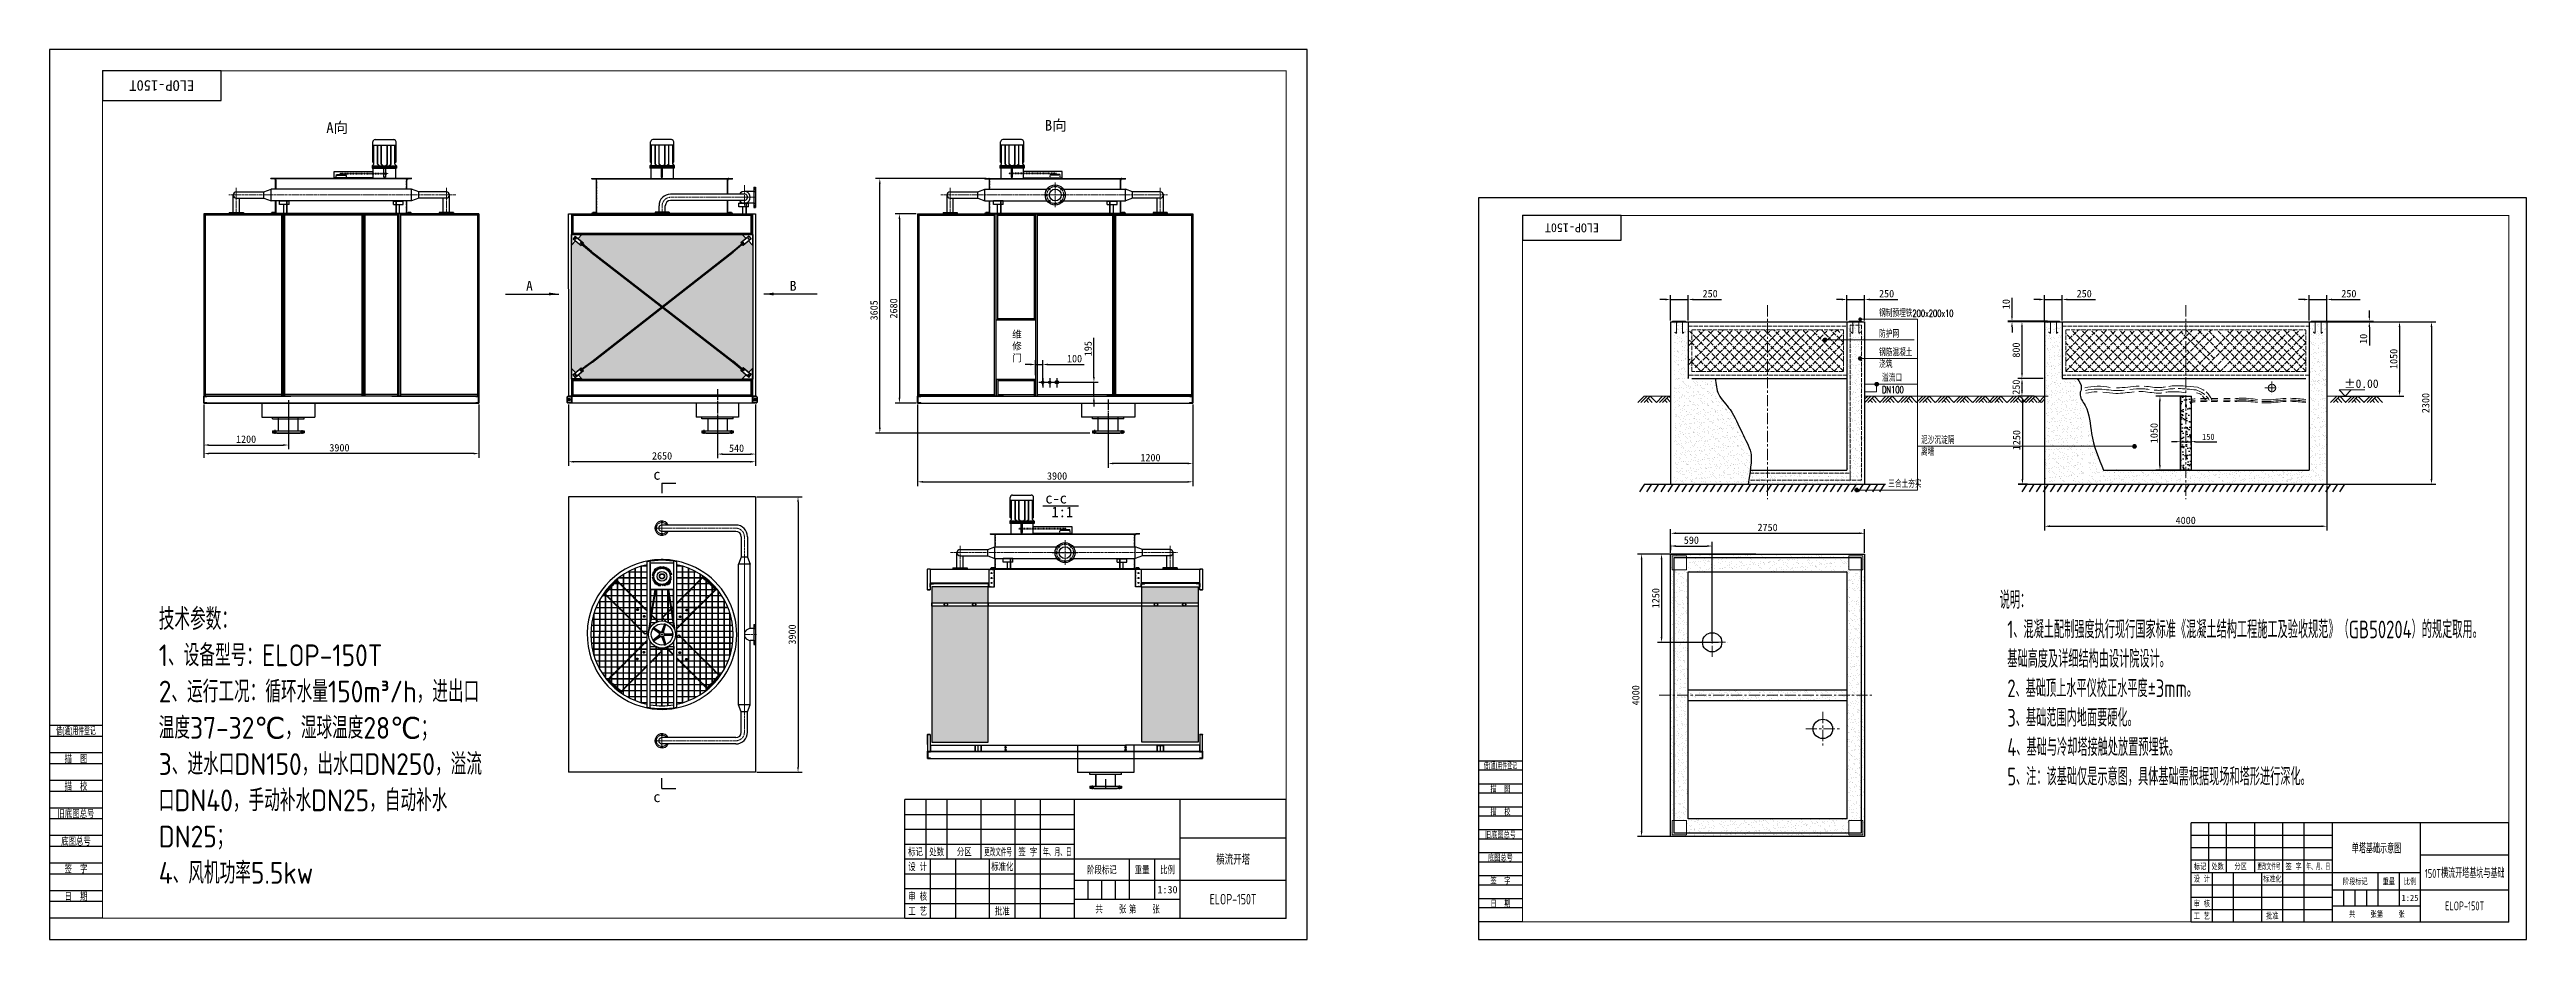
# Model space of a CAD drawing. Header units: millimetres. Extents: x 30580 to 65675, y -20119 to -7519.
import ezdxf
from ezdxf.enums import TextEntityAlignment as Align

# ---------------------------------------------------------------- set-up
doc = ezdxf.new("R2010")
doc.units = ezdxf.units.MM
for name, pattern in [('ACAD_ISO02W100', [15, 12, -3]), ('CENTER', [50.8, 31.75, -6.35, 6.35, -6.35]), ('CENTER2', [28.574999, 19.049999, -3.175, 3.175, -3.175]), ('EB_DASH', [6, 3, -3]), ('EB_DASHDOT', [39, 30, -3, 3, -3]), ('HIDDEN', [0.375, 0.25, -0.125])]:
    doc.linetypes.add(name, pattern=pattern)
doc.layers.get('Defpoints').update_dxf_attribs({"lineweight": 18})
for name, color, linetype in [('00', 7, 'Continuous'), ('1', 1, 'Continuous'), ('border', 7, 'Continuous'), ('text', 7, 'Continuous')]:
    doc.layers.add(name, color=color, linetype=linetype)
for name, color, linetype, lineweight in [('01', 7, 'Continuous', 30), ('02___PRT_ALL_AXES', 7, 'Continuous', 18), ('2细线层', 4, 'Continuous', 18), ('CAXA0', 7, 'Continuous', 35), ('CAXA1', 1, 'EB_DASHDOT', 25), ('CAXA2', 6, 'EB_DASH', 25), ('CAXA4', 3, 'Continuous', 25), ('中心线层', 1, 'CENTER', 18), ('点化线', 1, 'CENTER2', 13), ('点画线', 1, 'CENTER', 15), ('细实线', 3, 'Continuous', 13), ('虚线', 2, 'ACAD_ISO02W100', 15), ('轮廓线', 7, 'Continuous', 30)]:
    doc.layers.add(name, color=color, linetype=linetype, lineweight=lineweight)
doc.styles.add('HZ', font='txt.shx', dxfattribs={"width": 0.7, "bigfont": 'hztxt.shx'})
doc.styles.add('YKYHZ', font='gbenor.shx', dxfattribs={"bigfont": 'gbcbig.shx'})
doc.styles.add('工程字', font='gbenor.shx', dxfattribs={"bigfont": 'gbcbig.shx'})
doc.styles.add('陈杰（2）', font='gbenor.shx', dxfattribs={"width": 0.8, "bigfont": 'gbcbig.shx'})
doc.dimstyles.new('ISO-25', dxfattribs={"dimtxt": 2.5, "dimasz": 2.5, "dimexe": 1.25, "dimexo": 0.625, "dimtad": 1, "dimtxsty": 'Standard', "dimcen": 2.5, "dimadec": 0, "dimazin": 0, "dimtfac": 1, "dimtmove": 0, "dimatfit": 3, "dimfxl": 1, "dimarcsym": 0})

msp = doc.modelspace()

# ---------------------------------------------------------------- texts
at = {"color": 3, "ltscale": 150, "char_height": 150}
for s, insert, attachment_point in [('A{\\fSimSun|b0|i0|c134|p2;向}', (34502.678, -8547.688), 1), ('B{\\fSimSun|b0|i0|c134|p2;向}', (44684.155, -8515.83), 1), ('c', (39135.766, -13459.757), 1), ('c-c', (44689.831, -13795.932), 1), ('1:1', (44776.829, -13990.24), 1), ('c', (39135.766, -18177.294), 7)]:
    msp.add_mtext_dynamic_manual_height_columns(s, width=1050.08078, gutter_width=525, heights=[0], dxfattribs=dict(at, insert=insert, attachment_point=attachment_point))
at = {"layer": '01', "lineweight": 15, "ltscale": 250, "insert": (58210.999, -15187.723), "char_height": 250, "attachment_point": 1, "style": '陈杰（2）'}
msp.add_mtext_dynamic_manual_height_columns('{\\C0;说明：\\P 1、混凝土配制强度执行现行国家标准《混凝土结构工程施工及验收规范》（GB50204）的规定取用。\\P 基础高度及}详细结构由设计院设计。{\\C0;\\P 2、基础顶上水平仪校正水平度%%P3mm。\\P 3、基础范围内地面要硬化。\\P 4、基础与冷却塔接触处放置预埋铁。\\P 5、注：该基础仅是示意图，具体基础需根据现场和塔形进行深化。         }', width=11280.06224, gutter_width=1250, heights=[0], dxfattribs=at)
at = {"layer": 'border', "color": 0, "ltscale": 150}
msp.add_text('ELOP-150T', height=150, rotation=180, dxfattribs=at).set_placement((32170.421, -8028.698), align=Align.MIDDLE)
at = {"layer": 'border', "color": 0, "ltscale": 125}
msp.add_text('ELOP-150T', height=125, rotation=180, dxfattribs=at).set_placement((52150.076, -10043.698), align=Align.MIDDLE)
at = {"layer": 'border', "color": 0, "ltscale": 150, "style": '陈杰（2）', "width": 0.8}
for s, p in [('横流开塔', (47350.421, -18978.698)), ('ELOP-150T', (47350.421, -19548.698))]:
    msp.add_text(s, height=150, dxfattribs=at).set_placement(p, align=Align.MIDDLE)
at = {"layer": 'border', "color": 0, "ltscale": 125, "style": '陈杰（2）', "width": 0.8}
for s, p in [('单塔基础示意图', (63550.076, -18818.698)), ('150T横流开塔基坑与基础', (64800.076, -19168.698)), ('ELOP-150T', (64800.076, -19643.698))]:
    msp.add_text(s, height=125, dxfattribs=at).set_placement(p, align=Align.MIDDLE)
at = {"layer": 'border', "color": 0, "ltscale": 150}
msp.add_text('1:30', height=105, dxfattribs=at).set_placement((46420.421, -19413.698), align=Align.MIDDLE)
at = {"layer": 'border', "color": 0, "ltscale": 125}
msp.add_text('1:25', height=87.5, dxfattribs=at).set_placement((64025.076, -19531.198), align=Align.MIDDLE)
at = {"layer": 'CAXA2', "insert": (44220.321, -11501.237), "char_height": 100, "width": 1081.80953, "attachment_point": 1}
msp.add_mtext('维\\P修\\P门', dxfattribs=at)
at = {"layer": 'CAXA4', "insert": (32127.823, -15428.218), "char_height": 308, "width": 4635.87209, "attachment_point": 1, "style": '工程字'}
msp.add_mtext('技术参数：\\P1、设备型号：ELOP-150T\\P2、运行工况：循环水量150m³/h，进出口温度37-32℃，湿球温度28℃；\\P3、进水口DN150，出水口DN250，溢流口DN40，手动补水DN25，自动补水DN25；\\P4、风机功率5.5kw', dxfattribs=at)
at = {"layer": '细实线', "color": 7}
msp.add_text('±0.00', height=119.6019, dxfattribs=at).set_placement((63091.422, -12309.425))
at = {"layer": '细实线', "char_height": 140, "width": 338.13003}
for s, insert, attachment_point in [('A', (37332.42, -10793.605), 1), ('B', (41164.132, -10793.605), 3)]:
    msp.add_mtext(s, dxfattribs=dict(at, insert=insert, attachment_point=attachment_point))
at = {"layer": '细实线', "char_height": 100, "attachment_point": 1, "style": 'HZ'}
for s, width, insert in [('钢制预埋铁200x200x10', 1046.90093, (56502.602, -11202.596)), ('防护网', 549.64993, (56502.602, -11496.258)), ('钢筋混凝土浇筑', 549.64993, (56502.602, -11758.929)), ('溢流口DN100', 549.64993, (56544.121, -12118.871)), ('泥沙沉淀隔离墙', 549.64993, (57097.6, -13002.505)), ('泥沙沉淀隔离墙', 549.64993, (57097.6, -13002.505)), ('三合土夯实', 549.64993, (56632.494, -13620.994))]:
    msp.add_mtext_dynamic_manual_height_columns(s, width=width, gutter_width=50, heights=[0], dxfattribs=dict(at, insert=insert))

# ---------------------------------------------------------------- blocks, each defined once
blk = doc.blocks.new('CAXBLOCK12')
at = {"layer": 'CAXA0'}
for p, q in [((0, 0), (0, -100)), ((45, 0), (0, 0)), ((45, -3), (45, 0)), ((0, -100), (45, -100)), ((4, -15), (4, -85)), ((43, -5), (10, -8)), ((43, -95), (10, -92)), ((45, -97), (45, -100))]:
    blk.add_line(p, q, dxfattribs=at)
for centre, radius, start, end in [((11, -15), 6.7, 94.5739, 180), ((11, -85), 6.7, 180, 265.4261), ((42, -3), 2.5, 274.5739, 0), ((42, -97), 2.5, 0, 85.4261)]:
    blk.add_arc(centre, radius, start, end, dxfattribs=at)
blk = doc.blocks.new('*D94')
at = {"color": 0, "lineweight": -2, "ltscale": 150, "transparency": 16777216}
for p, q in [((42879, -12543), (42879, -13699)), ((46779, -12543), (46779, -13699)), ((42954, -13639), (46704, -13639))]:
    blk.add_line(p, q, dxfattribs=at)
at = {"color": 0, "ltscale": 150, "transparency": 16777216}
for points in [[(42954, -13627), (42954, -13652), (42879, -13639)], [(46704, -13627), (46704, -13652), (46779, -13639)]]:
    blk.add_solid(points, dxfattribs=at)
at = {"layer": 'Defpoints', "color": 0, "ltscale": 150, "transparency": 16777216}
for p in [(42879, -12524), (46779, -12524), (46779, -13639)]:
    blk.add_point(p, dxfattribs=at)
at = {"color": 0, "ltscale": 150, "transparency": 16777216, "insert": (44856, -13557), "char_height": 105, "attachment_point": 5}
blk.add_mtext('3900', dxfattribs=at)
blk = doc.blocks.new('*D93')
at = {"color": 0, "lineweight": -2, "ltscale": 150, "transparency": 16777216}
for p, q in [((32765, -12543), (32765, -13299)), ((36665, -12543), (36665, -13299)), ((36590, -13239), (32840, -13239))]:
    blk.add_line(p, q, dxfattribs=at)
at = {"color": 0, "ltscale": 150, "transparency": 16777216}
for points in [[(32840, -13227), (32840, -13252), (32765, -13239)], [(36590, -13227), (36590, -13252), (36665, -13239)]]:
    blk.add_solid(points, dxfattribs=at)
at = {"layer": 'Defpoints', "color": 0, "ltscale": 150, "transparency": 16777216}
for p in [(32765, -12524), (36665, -12524), (32765, -13239)]:
    blk.add_point(p, dxfattribs=at)
at = {"color": 0, "ltscale": 150, "transparency": 16777216, "insert": (34688, -13157), "char_height": 105, "attachment_point": 5}
blk.add_mtext('3900', dxfattribs=at)
blk = doc.blocks.new('A$C3F365CF5')
at = {"layer": '点化线'}
for p, q in [((0, 100), (41, 100)), ((10, 180), (38, 180)), ((10, 20), (38, 20))]:
    blk.add_line(p, q, dxfattribs=at)
at = {"layer": '轮廓线'}
for p, q in [((15, 200), (33, 200)), ((15, 200), (15, 0)), ((15, 189), (33, 189)), ((15, 171), (33, 171)), ((15, 29), (33, 29)), ((15, 11), (33, 11)), ((15, 0), (33, 0)), ((33, 200), (33, 164)), ((33, 164), (35, 161)), ((33, 36), (35, 39)), ((33, 36), (33, 0)), ((35, 161), (35, 39))]:
    blk.add_line(p, q, dxfattribs=at)
blk = doc.blocks.new('A$C2E62218D')
at = {"layer": '01'}
for centre, radius in [((182, 174), 142), ((62, 174), 10), ((97, 259), 10), ((97, 89), 10), ((182, 174), 84), ((182, 294), 10), ((182, 54), 10), ((267, 259), 10), ((267, 89), 10), ((302, 174), 10)]:
    blk.add_circle(centre, radius, dxfattribs=at)
at = {"layer": '中心线层'}
for p, q in [((0, 174), (360, 174)), ((182, 349), (182, 0))]:
    blk.add_line(p, q, dxfattribs=at)
blk.add_circle((182, 174), 120, dxfattribs=at)
blk = doc.blocks.new('*D97')
at = {"color": 0, "lineweight": -2, "ltscale": 150, "transparency": 16777216}
for p, q in [((42861, -9844), (42562, -9844)), ((42622, -9919), (42622, -12449)), ((42861, -12524), (42562, -12524))]:
    blk.add_line(p, q, dxfattribs=at)
at = {"color": 0, "ltscale": 150, "transparency": 16777216}
for points in [[(42610, -9919), (42635, -9919), (42622, -9844)], [(42610, -12449), (42635, -12449), (42622, -12524)]]:
    blk.add_solid(points, dxfattribs=at)
at = {"layer": 'Defpoints', "color": 0, "ltscale": 150, "transparency": 16777216}
for p in [(42879, -9844), (42622, -12524), (42879, -12524)]:
    blk.add_point(p, dxfattribs=at)
at = {"color": 0, "ltscale": 150, "transparency": 16777216, "insert": (42540, -11184), "char_height": 105, "attachment_point": 5, "rotation": 90}
blk.add_mtext('2680', dxfattribs=at)
blk = doc.blocks.new('*D98')
at = {"color": 0, "lineweight": -2, "ltscale": 150, "transparency": 16777216}
for p, q in [((43852, -9344), (42284, -9344)), ((42344, -12874), (42344, -9419)), ((45321, -12949), (42284, -12949))]:
    blk.add_line(p, q, dxfattribs=at)
at = {"color": 0, "ltscale": 150, "transparency": 16777216}
for points in [[(42332, -9419), (42357, -9419), (42344, -9344)], [(42332, -12874), (42357, -12874), (42344, -12949)]]:
    blk.add_solid(points, dxfattribs=at)
at = {"layer": 'Defpoints', "color": 0, "ltscale": 150, "transparency": 16777216}
for p in [(42344, -9344), (43871, -9344), (45340, -12949)]:
    blk.add_point(p, dxfattribs=at)
at = {"color": 0, "ltscale": 150, "transparency": 16777216, "insert": (42262, -11211), "char_height": 105, "attachment_point": 5, "rotation": 90}
blk.add_mtext('3605', dxfattribs=at)
blk = doc.blocks.new('A$C0C8B4ECC')
at = {"layer": 'CAXA0', "linetype": 'Continuous'}
for p, q in [((7, 0), (7, 100)), ((11, 15), (11, 85)), ((61, 96), (17, 92)), ((61, 4), (17, 8)), ((52, 97), (52, 100)), ((52, 3), (52, 0)), ((72, 14), (72, 86))]:
    blk.add_line(p, q, dxfattribs=at)
blk.add_circle((47, 50), 15, dxfattribs=at)
for centre, radius, start, end in [((18, 85), 6.7, 94.5739, 180), ((18, 15), 6.7, 180, 265.4261), ((50, 97), 2.5, 274.5739, 0), ((50, 3), 2.5, 0, 85.4261), ((62, 86), 10, 0, 94.5739), ((62, 14), 10, 265.4261, 360)]:
    blk.add_arc(centre, radius, start, end, dxfattribs=at)
at = {"layer": 'CAXA1', "linetype": 'EB_DASHDOT'}
for p, q in [((82, 50), (0, 50)), ((47, 32), (47, 68))]:
    blk.add_line(p, q, dxfattribs=at)
blk = doc.blocks.new('A$C68A221FE')
at = {"layer": '01'}
for p, q in [((7, 285), (28, 285)), ((7, 285), (7, 0)), ((7, 272), (28, 272)), ((7, 252), (28, 252)), ((7, 226), (28, 226)), ((7, 58), (28, 58)), ((7, 32), (28, 32)), ((7, 12), (28, 12)), ((28, 285), (28, 0)), ((28, 241), (31, 238)), ((28, 44), (31, 47)), ((31, 238), (31, 47)), ((7, 0), (28, 0))]:
    blk.add_line(p, q, dxfattribs=at)
at = {"layer": '中心线层'}
for p, q in [((0, 22), (31, 22)), ((1, 142), (35, 142)), ((4, 262), (31, 262))]:
    blk.add_line(p, q, dxfattribs=at)
blk = doc.blocks.new('*X16')
at = {"color": 0, "linetype": 'Continuous'}
for p, q in [((-6, 4), (0, 8)), ((-6, -4), (-6, 4)), ((6, 4), (0, 8)), ((6, -4), (6, 4)), ((-6, -4), (0, -8)), ((6, -4), (0, -8))]:
    blk.add_line(p, q, dxfattribs=at)
for radius in [6.5, 3.4]:
    blk.add_circle((0, 0), radius, dxfattribs=at)
blk.add_arc((0, 0), 4, 250, 160, dxfattribs=at)
blk = doc.blocks.new('*D87')
at = {"color": 0, "lineweight": -2, "ltscale": 150, "transparency": 16777216}
for p, q in [((37934, -12544), (37934, -13415)), ((40584, -12544), (40584, -13415)), ((40509, -13355), (38009, -13355))]:
    blk.add_line(p, q, dxfattribs=at)
at = {"color": 0, "ltscale": 150, "transparency": 16777216}
for points in [[(38009, -13342), (38009, -13367), (37934, -13355)], [(40509, -13342), (40509, -13367), (40584, -13355)]]:
    blk.add_solid(points, dxfattribs=at)
at = {"layer": 'Defpoints', "color": 0, "ltscale": 150, "transparency": 16777216}
for p in [(37934, -12525), (40584, -12525), (37934, -13355)]:
    blk.add_point(p, dxfattribs=at)
at = {"color": 0, "ltscale": 150, "transparency": 16777216, "insert": (39259, -13272), "char_height": 105, "attachment_point": 5}
blk.add_mtext('2650', dxfattribs=at)
blk = doc.blocks.new('A$C2EA35617')
for p, q in [((486, 2507), (2515, 2505)), ((490, 1795), (489, 2510)), ((492, 2512), (2509, 2511)), ((495, 2515), (495, 1795)), ((609, 1795), (608, 2616)), ((614, 2621), (614, 1795)), ((620, 2625), (2381, 2624)), ((628, 2631), (2374, 2630)), ((728, 1795), (727, 2702)), ((733, 2705), (733, 1795)), ((798, 2744), (2203, 2743)), ((809, 2750), (2193, 2749)), ((847, 1795), (846, 2770)), ((852, 2773), (852, 1795)), ((966, 1795), (965, 2825)), ((971, 2827), (971, 1795)), ((1073, 2863), (1929, 2863)), ((1085, 1795), (1084, 2867)), ((1090, 2869), (1090, 1795)), ((1092, 2869), (1910, 2869)), ((1204, 1795), (1203, 2897)), ((1209, 2899), (1209, 1795)), ((1323, 1795), (1323, 2917)), ((1328, 2918), (1328, 1795)), ((1442, 1795), (1442, 2927)), ((1447, 2928), (1447, 1795)), ((1561, 1795), (1561, 2927)), ((1567, 2927), (1567, 1795)), ((1680, 1795), (1680, 2917)), ((1686, 2916), (1686, 1795)), ((1799, 1795), (1799, 2897)), ((1805, 2896), (1805, 1795)), ((1918, 1795), (1918, 2866)), ((1924, 2864), (1924, 1795)), ((2037, 1795), (2037, 2824)), ((2043, 2821), (2043, 1795)), ((2156, 1795), (2156, 2769)), ((2162, 2766), (2162, 1795)), ((2275, 1795), (2275, 2700)), ((2281, 2696), (2281, 1795)), ((2395, 1795), (2394, 2614)), ((2400, 2610), (2400, 1795)), ((2514, 1795), (2513, 2507)), ((2519, 2501), (2519, 1795)), ((174, 2031), (2827, 2029)), ((176, 2037), (2825, 2035)), ((228, 2150), (2773, 2148)), ((231, 2156), (2770, 2154)), ((252, 1795), (251, 2194)), ((257, 2204), (257, 1795)), ((296, 2269), (2705, 2267)), ((300, 2275), (2702, 2273)), ((371, 1795), (370, 2375)), ((376, 2382), (376, 1795)), ((381, 2388), (2621, 2386)), ((385, 2394), (2616, 2392)), ((2633, 1795), (2632, 2371)), ((2638, 2364), (2638, 1795)), ((2752, 1795), (2751, 2189)), ((2757, 2179), (2757, 1795)), ((29, 1795), (2971, 1795)), ((33, 1738), (1370, 1738)), ((71, 1500), (1229, 1500)), ((71, 1494), (1229, 1494)), ((76, 1619), (1256, 1619)), ((76, 1613), (1253, 1613)), ((132, 1912), (2869, 1910)), ((133, 1795), (133, 1913)), ((133, 1262), (133, 1738)), ((134, 1918), (2869, 1915)), ((138, 1931), (138, 1795)), ((138, 1738), (138, 1262)), ((252, 1262), (252, 1738)), ((257, 1738), (257, 1262)), ((371, 1262), (371, 1738)), ((376, 1738), (376, 1262)), ((490, 1262), (490, 1738)), ((495, 1738), (495, 1262)), ((609, 1262), (609, 1738)), ((614, 1738), (614, 1262)), ((728, 1262), (728, 1738)), ((733, 1738), (733, 1262)), ((847, 1262), (847, 1738)), ((852, 1738), (852, 1262)), ((966, 1262), (966, 1738)), ((971, 1738), (971, 1262)), ((1085, 1262), (1085, 1738)), ((1090, 1738), (1090, 1262)), ((1205, 1546), (1165, 1506)), ((1204, 1262), (1204, 1738)), ((1205, 1262), (1205, 1738)), ((1209, 1738), (1209, 1262)), ((1241, 1582), (1209, 1550)), ((1262, 1738), (1262, 1630)), ((1446, 1500), (1306, 1448)), ((1472, 1539), (1374, 1673)), ((1456, 1532), (1374, 1656)), ((1466, 1541), (1376, 1667)), ((1472, 1545), (1379, 1670)), ((1483, 1552), (1391, 1669)), ((1546, 1795), (1506, 1835)), ((1517, 1552), (1609, 1669)), ((1528, 1539), (1626, 1673)), ((1528, 1545), (1621, 1670)), ((1534, 1541), (1624, 1667)), ((1541, 1768), (2404, 1636)), ((1544, 1532), (1626, 1656)), ((1554, 1500), (1694, 1448)), ((1582, 1759), (1578, 1763)), ((1617, 1745), (2404, 1624)), ((1630, 1738), (1661, 1738)), ((1630, 1738), (1661, 1738)), ((1738, 1726), (1738, 1630)), ((1739, 1738), (2967, 1738)), ((2404, 1619), (1744, 1619)), ((2404, 1613), (1747, 1613)), ((2404, 1500), (1771, 1500)), ((2404, 1494), (1771, 1494)), ((1799, 1729), (1799, 1738)), ((1800, 1283), (1799, 1717)), ((1805, 1738), (1805, 1728)), ((1805, 1716), (1805, 1284)), ((1805, 1464), (1835, 1494)), ((1918, 1732), (1918, 1738)), ((1918, 1711), (1918, 1732)), ((1919, 1301), (1918, 1699)), ((1924, 1738), (1924, 1731)), ((1924, 1732), (1924, 1710)), ((1924, 1698), (1924, 1302)), ((2037, 1692), (2037, 1738)), ((2037, 1692), (2037, 1707)), ((2038, 1320), (2037, 1680)), ((2037, 1619), (2037, 1680)), ((2043, 1738), (2043, 1692)), ((2043, 1707), (2043, 1692)), ((2043, 1680), (2043, 1619)), ((2043, 1680), (2043, 1320)), ((2156, 1674), (2156, 1738)), ((2156, 1674), (2156, 1695)), ((2157, 1338), (2156, 1662)), ((2157, 1619), (2156, 1662)), ((2162, 1738), (2162, 1673)), ((2162, 1695), (2162, 1673)), ((2162, 1661), (2162, 1619)), ((2162, 1661), (2162, 1339)), ((2276, 1656), (2276, 1738)), ((2276, 1656), (2276, 1683)), ((2276, 1356), (2276, 1644)), ((2276, 1619), (2276, 1644)), ((2281, 1738), (2281, 1655)), ((2281, 1683), (2281, 1655)), ((2281, 1643), (2281, 1619)), ((2281, 1643), (2281, 1357)), ((2395, 1685), (2395, 1738)), ((2395, 1638), (2395, 1732)), ((2395, 1374), (2395, 1626)), ((2400, 1738), (2400, 1684)), ((2400, 1732), (2400, 1637)), ((2400, 1625), (2400, 1375)), ((2909, 1738), (2404, 1738)), ((2404, 1263), (2404, 1738)), ((2871, 1795), (2871, 1903)), ((2876, 1884), (2876, 1795)), ((2927, 1263), (2927, 1739)), ((29, 1205), (2971, 1205)), ((33, 1262), (1370, 1262)), ((76, 1381), (1256, 1381)), ((76, 1375), (1259, 1375)), ((76, 1262), (1256, 1262)), ((132, 1089), (2868, 1089)), ((133, 1085), (133, 1205)), ((133, 1083), (2868, 1083)), ((138, 1205), (138, 1069)), ((252, 804), (252, 1205)), ((257, 1205), (257, 796)), ((371, 624), (371, 1205)), ((376, 1205), (376, 618)), ((490, 489), (490, 1205)), ((495, 1205), (495, 485)), ((610, 383), (609, 1205)), ((614, 1205), (614, 379)), ((729, 298), (728, 1205)), ((733, 1205), (733, 295)), ((848, 229), (847, 1205)), ((852, 1205), (852, 227)), ((967, 175), (966, 1205)), ((971, 1205), (971, 173)), ((1086, 131), (1085, 1205)), ((1090, 1205), (1090, 131)), ((1205, 102), (1204, 1205)), ((1262, 1262), (1205, 1262)), ((1209, 1205), (1209, 101)), ((1262, 1370), (1262, 1262)), ((1455, 1485), (1296, 1434)), ((1449, 1487), (1301, 1438)), ((1451, 1481), (1303, 1434)), ((1456, 1468), (1312, 1428)), ((1324, 82), (1323, 1205)), ((1328, 1205), (1328, 82)), ((1443, 73), (1442, 1205)), ((1447, 1205), (1447, 72)), ((1454, 1205), (1494, 1165)), ((1483, 1448), (1489, 1299)), ((1497, 1447), (1498, 1292)), ((1500, 1452), (1500, 1286)), ((1503, 1447), (1502, 1292)), ((1517, 1448), (1511, 1299)), ((1541, 1232), (2404, 1364)), ((1544, 1468), (1688, 1428)), ((1545, 1485), (1704, 1434)), ((1549, 1481), (1697, 1434)), ((1551, 1487), (1699, 1438)), ((1562, 73), (1562, 1205)), ((1567, 1205), (1567, 73)), ((1617, 1255), (2404, 1376)), ((1630, 1262), (1661, 1262)), ((1681, 83), (1681, 1205)), ((1686, 1205), (1686, 84)), ((1738, 1370), (1738, 1274)), ((1739, 1262), (2967, 1262)), ((2400, 1375), (1741, 1375)), ((2404, 1381), (1744, 1381)), ((1759, 1418), (1799, 1459)), ((1776, 1268), (1783, 1268)), ((1776, 1268), (2404, 1268)), ((1800, 1262), (1800, 1271)), ((1800, 103), (1800, 1205)), ((1805, 1272), (1805, 1262)), ((1805, 1205), (1805, 104)), ((1919, 1268), (1919, 1289)), ((1919, 1262), (1919, 1268)), ((1919, 131), (1919, 1205)), ((1924, 1290), (1924, 1268)), ((1924, 1269), (1924, 1262)), ((1924, 1205), (1924, 131)), ((2038, 1268), (2038, 1308)), ((2038, 1262), (2038, 1280)), ((2038, 177), (2038, 1205)), ((2043, 1308), (2043, 1268)), ((2043, 1281), (2043, 1262)), ((2043, 1205), (2043, 179)), ((2157, 1268), (2157, 1326)), ((2157, 1262), (2157, 1292)), ((2157, 232), (2157, 1205)), ((2162, 1327), (2162, 1268)), ((2162, 1292), (2162, 1262)), ((2162, 1205), (2162, 234)), ((2276, 1268), (2276, 1344)), ((2276, 1262), (2276, 1303)), ((2276, 301), (2276, 1205)), ((2281, 1345), (2281, 1268)), ((2281, 1304), (2281, 1262)), ((2281, 1205), (2281, 304)), ((2395, 1262), (2395, 1362)), ((2395, 1328), (2395, 1362)), ((2395, 387), (2395, 1205)), ((2400, 1363), (2400, 1328)), ((2400, 1363), (2400, 1262)), ((2400, 1205), (2400, 390)), ((2404, 1263), (2962, 1263)), ((2514, 494), (2514, 1205)), ((2519, 1205), (2519, 499)), ((2633, 630), (2633, 1205)), ((2638, 1205), (2638, 636)), ((2752, 812), (2752, 1205)), ((2757, 1205), (2757, 821)), ((2871, 1099), (2871, 1205)), ((2876, 1205), (2876, 1116)), ((173, 970), (2827, 970)), ((176, 964), (2824, 964)), ((227, 851), (2773, 851)), ((230, 845), (2770, 845)), ((295, 732), (2705, 732)), ((299, 726), (2701, 726)), ((380, 613), (490, 613)), ((385, 607), (2615, 607)), ((490, 613), (2620, 613)), ((486, 494), (2514, 494)), ((491, 488), (2509, 488)), ((619, 375), (2381, 375)), ((627, 369), (2373, 369)), ((797, 256), (2203, 256)), ((808, 250), (2192, 250)), ((1072, 137), (1928, 137)), ((1091, 131), (1909, 131))]:
    blk.add_line(p, q)
at = {"lineweight": 40}
for p, q in [((608, 2568), (602, 2574)), ((664, 2512), (614, 2562)), ((728, 2449), (670, 2506)), ((2064, 2392), (2156, 2485)), ((2162, 2490), (2177, 2505)), ((2183, 2511), (2275, 2604)), ((2281, 2610), (2296, 2624)), ((2301, 2630), (2312, 2640)), ((370, 2301), (360, 2312)), ((397, 2274), (376, 2295)), ((490, 2182), (403, 2269)), ((516, 2155), (495, 2176)), ((609, 2063), (522, 2149)), ((635, 2036), (614, 2057)), ((728, 1943), (641, 2030)), ((783, 2393), (733, 2443)), ((847, 2330), (789, 2387)), ((902, 2274), (852, 2324)), ((966, 2211), (908, 2268)), ((1021, 2155), (971, 2205)), ((1085, 2091), (1027, 2149)), ((1141, 2036), (1090, 2086)), ((1204, 1972), (1146, 2030)), ((1588, 1916), (1680, 2009)), ((1686, 2014), (1701, 2029)), ((1707, 2035), (1799, 2128)), ((1805, 2133), (1820, 2148)), ((1826, 2154), (1918, 2247)), ((1924, 2252), (1939, 2267)), ((1945, 2273), (2037, 2366)), ((2043, 2371), (2058, 2386)), ((2162, 1985), (2205, 2029)), ((2211, 2035), (2275, 2099)), ((2281, 2104), (2324, 2148)), ((2330, 2154), (2394, 2218)), ((2400, 2223), (2443, 2267)), ((2449, 2273), (2513, 2337)), ((2519, 2343), (2562, 2386)), ((2568, 2392), (2574, 2398)), ((754, 1917), (733, 1938)), ((847, 1824), (760, 1911)), ((876, 1795), (852, 1819)), ((966, 1705), (933, 1738)), ((1052, 1619), (971, 1700)), ((1085, 1586), (1058, 1613)), ((1165, 1506), (1090, 1581)), ((1260, 1917), (1209, 1967)), ((1323, 1853), (1266, 1911)), ((1381, 1795), (1328, 1848)), ((1506, 1835), (1561, 1890)), ((1567, 1895), (1582, 1910)), ((1759, 1582), (1789, 1613)), ((1776, 1732), (2404, 1732)), ((1795, 1619), (1799, 1623)), ((1805, 1628), (1881, 1704)), ((1835, 1494), (1919, 1410)), ((1891, 1715), (1909, 1732)), ((1972, 1795), (2037, 1861)), ((2043, 1866), (2086, 1910)), ((2092, 1916), (2156, 1980)), ((847, 1024), (794, 970)), ((907, 1083), (852, 1029)), ((966, 1143), (913, 1089)), ((1028, 1205), (971, 1148)), ((1199, 1375), (1090, 1267)), ((1205, 1467), (1204, 1467)), ((1241, 1418), (1209, 1386)), ((1324, 995), (1299, 970)), ((1412, 1083), (1328, 1000)), ((1443, 1114), (1418, 1089)), ((1494, 1165), (1447, 1119)), ((1619, 1205), (1681, 1143)), ((1686, 1138), (1734, 1089)), ((1740, 1083), (1800, 1024)), ((1795, 1375), (2402, 1375)), ((1805, 1019), (1853, 970)), ((1924, 1405), (1948, 1381)), ((1953, 1375), (2013, 1316)), ((2023, 1305), (2038, 1291)), ((2043, 1286), (2061, 1268)), ((2124, 1205), (2157, 1172)), ((2162, 1167), (2239, 1089)), ((2245, 1083), (2276, 1053)), ((2281, 1048), (2358, 970)), ((431, 607), (426, 602)), ((490, 667), (437, 613)), ((550, 726), (495, 671)), ((609, 786), (556, 732)), ((669, 845), (614, 790)), ((728, 905), (675, 851)), ((788, 964), (733, 910)), ((848, 519), (823, 494)), ((936, 607), (852, 524)), ((967, 638), (942, 613)), ((1055, 726), (971, 643)), ((1086, 757), (1061, 732)), ((1174, 845), (1090, 762)), ((1205, 876), (1180, 851)), ((1293, 964), (1209, 881)), ((1859, 964), (1919, 905)), ((1924, 900), (1972, 851)), ((1978, 845), (2038, 786)), ((2043, 781), (2091, 732)), ((2097, 726), (2157, 667)), ((2162, 662), (2210, 613)), ((2216, 607), (2276, 548)), ((2281, 543), (2329, 494)), ((2364, 964), (2395, 934)), ((2400, 929), (2477, 851)), ((2483, 845), (2514, 815)), ((2519, 810), (2596, 732)), ((2602, 726), (2633, 696)), ((2638, 691), (2640, 688)), ((698, 369), (688, 360)), ((729, 400), (704, 375)), ((817, 488), (733, 404)), ((2335, 488), (2395, 428))]:
    blk.add_line(p, q, dxfattribs=at)
at = {"color": 0, "lineweight": 18}
for p, q in [((2465, 1536), (2474, 1569)), ((2496, 1524), (2465, 1536)), ((2472, 1536), (2480, 1565)), ((2494, 1501), (2472, 1479)), ((2506, 1564), (2474, 1569)), ((2486, 1561), (2476, 1551)), ((2476, 1551), (2480, 1536)), ((2476, 1474), (2494, 1492)), ((2480, 1536), (2494, 1532)), ((2502, 1557), (2486, 1561)), ((2488, 1595), (2492, 1600)), ((2510, 1573), (2488, 1595)), ((2492, 1600), (2513, 1579)), ((2494, 1532), (2506, 1543)), ((2506, 1543), (2502, 1557)), ((2503, 1618), (2508, 1622)), ((2524, 1597), (2503, 1618)), ((2506, 1527), (2505, 1527)), ((2508, 1622), (2527, 1602)), ((2513, 1556), (2513, 1556)), ((2517, 1637), (2521, 1641)), ((2539, 1615), (2517, 1637)), ((2521, 1641), (2543, 1620)), ((2537, 1653), (2541, 1657)), ((2557, 1633), (2537, 1653)), ((2541, 1657), (2562, 1637)), ((2561, 1667), (2565, 1671)), ((2579, 1648), (2561, 1667)), ((2565, 1671), (2585, 1651)), ((2584, 1678), (2588, 1682)), ((2603, 1659), (2584, 1678)), ((2588, 1682), (2609, 1662)), ((2613, 1687), (2617, 1691)), ((2631, 1668), (2613, 1687)), ((2617, 1691), (2639, 1669)), ((2637, 1690), (2641, 1694)), ((2655, 1671), (2637, 1690)), ((2641, 1694), (2664, 1671)), ((2666, 1671), (2689, 1694)), ((2693, 1690), (2674, 1671)), ((2689, 1694), (2693, 1690)), ((2697, 1668), (2718, 1690)), ((2723, 1685), (2704, 1667)), ((2718, 1690), (2723, 1685)), ((2721, 1662), (2742, 1682)), ((2746, 1678), (2727, 1660)), ((2742, 1682), (2746, 1678)), ((2748, 1650), (2768, 1670)), ((2772, 1666), (2754, 1647)), ((2768, 1670), (2772, 1666)), ((2769, 1625), (2769, 1625)), ((2771, 1635), (2796, 1655)), ((2789, 1643), (2778, 1632)), ((2778, 1632), (2782, 1616)), ((2782, 1616), (2796, 1613)), ((2804, 1638), (2789, 1643)), ((2790, 1604), (2790, 1603)), ((2793, 1649), (2815, 1628)), ((2796, 1655), (2820, 1631)), ((2796, 1613), (2808, 1624)), ((2800, 1606), (2820, 1631)), ((2808, 1624), (2804, 1638)), ((2831, 1607), (2812, 1588)), ((2815, 1583), (2835, 1603)), ((2843, 1581), (2825, 1562)), ((2827, 1556), (2848, 1576)), ((2835, 1603), (2831, 1607)), ((2851, 1557), (2832, 1539)), ((2833, 1532), (2855, 1553)), ((2855, 1528), (2836, 1509)), ((2836, 1500), (2859, 1523)), ((2859, 1476), (2836, 1499)), ((2836, 1490), (2855, 1472)), ((2848, 1576), (2843, 1581)), ((2855, 1553), (2851, 1557)), ((2859, 1523), (2855, 1528)), ((2472, 1479), (2476, 1474)), ((2498, 1464), (2477, 1443)), ((2477, 1443), (2481, 1439)), ((2481, 1439), (2499, 1457)), ((2506, 1436), (2488, 1418)), ((2488, 1418), (2492, 1414)), ((2492, 1414), (2508, 1430)), ((2496, 1394), (2492, 1390)), ((2492, 1390), (2555, 1327)), ((2496, 1394), (2559, 1331)), ((2517, 1414), (2497, 1394)), ((2497, 1394), (2559, 1331)), ((2559, 1331), (2555, 1327)), ((2579, 1351), (2559, 1331)), ((2595, 1343), (2579, 1327)), ((2579, 1327), (2584, 1323)), ((2584, 1323), (2602, 1341)), ((2622, 1334), (2604, 1316)), ((2604, 1316), (2608, 1312)), ((2608, 1312), (2629, 1333)), ((2658, 1329), (2640, 1311)), ((2640, 1311), (2644, 1307)), ((2644, 1307), (2666, 1329)), ((2689, 1330), (2701, 1300)), ((2693, 1340), (2692, 1340)), ((2708, 1340), (2697, 1330)), ((2697, 1330), (2701, 1314)), ((2731, 1314), (2701, 1306)), ((2701, 1314), (2716, 1311)), ((2734, 1309), (2701, 1300)), ((2723, 1336), (2708, 1340)), ((2716, 1311), (2727, 1322)), ((2722, 1348), (2722, 1347)), ((2727, 1322), (2723, 1336)), ((2729, 1341), (2734, 1309)), ((2738, 1345), (2761, 1323)), ((2765, 1327), (2744, 1348)), ((2761, 1323), (2765, 1327)), ((2762, 1359), (2783, 1338)), ((2787, 1342), (2767, 1362)), ((2781, 1374), (2802, 1352)), ((2783, 1338), (2787, 1342)), ((2807, 1356), (2785, 1378)), ((2798, 1392), (2818, 1372)), ((2823, 1376), (2802, 1397)), ((2802, 1352), (2807, 1356)), ((2813, 1414), (2832, 1396)), ((2836, 1400), (2817, 1420)), ((2818, 1372), (2823, 1376)), ((2825, 1437), (2843, 1419)), ((2847, 1423), (2827, 1443)), ((2832, 1396), (2836, 1400)), ((2833, 1466), (2852, 1448)), ((2856, 1452), (2834, 1474)), ((2843, 1419), (2847, 1423)), ((2852, 1448), (2856, 1452)), ((2855, 1472), (2859, 1476))]:
    blk.add_line(p, q, dxfattribs=at)
at = {"lineweight": 40}
for points in [[(1004, 2004), (1013, 2007), (1021, 2000), (1018, 1990), (1008, 1987), (1001, 1995)], [(2004, 1996), (2007, 1987), (2000, 1979), (1990, 1982), (1987, 1992), (1995, 1999)], [(1137, 1871), (1147, 1874), (1154, 1866), (1151, 1857), (1142, 1854), (1134, 1861)], [(1871, 1863), (1874, 1853), (1866, 1846), (1857, 1849), (1854, 1858), (1861, 1866)], [(996, 1004), (993, 1013), (1000, 1021), (1010, 1018), (1013, 1008), (1005, 1001)], [(1129, 1137), (1126, 1147), (1134, 1154), (1143, 1151), (1146, 1142), (1139, 1134)], [(1863, 1129), (1853, 1126), (1846, 1134), (1849, 1143), (1858, 1146), (1866, 1139)], [(1996, 996), (1987, 993), (1979, 1000), (1982, 1010), (1992, 1013), (1999, 1005)]]:
    blk.add_lwpolyline(points, close=True, dxfattribs=at)
blk.add_lwpolyline([(1494, 1490), (1489, 1500), (1494, 1510), (1506, 1510), (1511, 1500), (1506, 1490)], close=True)
for centre, radius in [((1011, 1997), 10.1), ((1011, 1997), 5.95), ((1997, 1989), 10.1), ((1997, 1989), 5.95), ((1144, 1864), 10.1), ((1144, 1864), 5.95), ((1864, 1856), 10.1), ((1864, 1856), 5.95), ((1003, 1011), 10.1), ((1003, 1011), 5.95), ((1136, 1144), 10.1), ((1136, 1144), 5.95), ((1856, 1136), 10.1), ((1856, 1136), 5.95), ((1989, 1003), 10.1), ((1989, 1003), 5.95)]:
    blk.add_circle(centre, radius, dxfattribs=at)
for centre, radius in [((1500, 1500), 271), ((1500, 1500), 214), ((1500, 1500), 47.6), ((1500, 1500), 11.9), ((2665, 1500), 163), ((2665, 1500), 99.9), ((2665, 1500), 95.2), ((2665, 1500), 51.8), ((2665, 1500), 45.7)]:
    blk.add_circle(centre, radius)
at = {"color": 0, "lineweight": 18}
for centre in [(2491, 1547), (2793, 1628), (2712, 1326)]:
    blk.add_circle(centre, 15.5, dxfattribs=at)
for centre, radius, start, end in [((1500, 1500), 1500, 9.1332, 168.6486), ((1500, 1500), 1429, 11.9271, 168.0729), ((1500, 1500), 1500, 168.6486, 348.6486), ((1500, 1500), 1486, 168.5394, 191.4606), ((1500, 1500), 1429, 170.4059, 189.5941), ((1364, 1650), 11.9, 33.6815, 132.3627), ((1371, 1664), 5.95, 35.5505, 128.1861), ((1384, 1673), 5.95, 123.8139, 216.4495), ((1400, 1676), 11.9, 119.6373, 218.3185), ((1441, 1511), 11.9, 290.3185, 349.4425), ((1447, 1492), 5.95, 288.4495, 8.1483), ((1446, 1526), 11.9, 334.5575, 33.6815), ((1462, 1537), 5.95, 315.8517, 35.5505), ((1476, 1548), 5.95, 216.4495, 296.1483), ((1492, 1559), 11.9, 218.3185, 277.4425), ((1508, 1559), 11.9, 262.5575, 321.6815), ((1524, 1548), 5.95, 243.8517, 323.5505), ((1538, 1537), 5.95, 144.4495, 224.1483), ((1554, 1526), 11.9, 146.3185, 205.4425), ((1559, 1511), 11.9, 190.5575, 249.6815), ((1553, 1492), 5.95, 171.8517, 251.5505), ((1600, 1676), 11.9, 321.6815, 60.3627), ((1616, 1673), 5.95, 323.5505, 56.1861), ((1629, 1664), 5.95, 51.8139, 144.4495), ((1636, 1650), 11.9, 47.6373, 146.3185), ((1500, 1500), 1486, 348.5394, 11.4606), ((1500, 1500), 1500, 348.6486, 11.3514), ((1500, 1500), 1500, 4.8164, 9.1332), ((1500, 1500), 1500, 355.6664, 9.1332), ((1500, 1500), 1429, 191.9271, 348.0729), ((1302, 1459), 11.9, 191.6373, 290.3185), ((1300, 1443), 5.95, 195.8139, 288.4495), ((1304, 1428), 5.95, 107.5505, 200.1861), ((1316, 1417), 11.9, 105.6815, 204.3627), ((1453, 1475), 5.95, 27.8517, 107.5505), ((1459, 1457), 11.9, 46.5575, 105.6815), ((1478, 1299), 11.9, 263.6373, 2.3185), ((1472, 1448), 11.9, 2.3185, 61.4425), ((1491, 1447), 5.95, 0.4495, 80.1483), ((1492, 1292), 5.95, 267.8139, 0.4495), ((1508, 1292), 5.95, 179.5505, 272.1861), ((1509, 1447), 5.95, 99.8517, 179.5505), ((1522, 1299), 11.9, 177.6815, 276.3627), ((1528, 1448), 11.9, 118.5575, 177.6815), ((1541, 1457), 11.9, 74.3185, 133.4425), ((1547, 1475), 5.95, 72.4495, 152.1483), ((1684, 1417), 11.9, 335.6373, 74.3185), ((1698, 1459), 11.9, 249.6815, 348.3627), ((1696, 1428), 5.95, 339.8139, 72.4495), ((1700, 1443), 5.95, 251.5505, 344.1861)]:
    blk.add_arc(centre, radius, start, end)
at = {"lineweight": 40}
for centre, radius, start, end in [((1500, 1500), 1409, 134.406, 135.4993), ((1500, 1500), 1400, 134.0138, 135.8908), ((1500, 1500), 1409, 129.7591, 134.0593), ((1500, 1500), 1400, 129.7239, 133.6622), ((599, 2577), 6.48, 358.4793, 91.5207), ((2311, 2646), 5.33, 71.9704, 198.0296), ((1500, 1500), 1400, 53.8548, 54.8311), ((1500, 1500), 1409, 53.3358, 54.7651), ((1500, 1500), 1400, 50.2923, 53.4432), ((1500, 1500), 1409, 50.6082, 52.9319), ((1500, 1500), 1409, 45.8549, 50.306), ((1500, 1500), 1400, 46.252, 49.9871), ((1500, 1500), 1400, 43.6165, 45.9004), ((1500, 1500), 1409, 44.0151, 45.5082), ((1500, 1500), 1409, 143.2941, 144.7651), ((354, 2311), 5.33, 161.9704, 288.0296), ((1500, 1500), 1400, 143.8109, 144.8311), ((1500, 1500), 1409, 140.9527, 142.9146), ((1500, 1500), 1400, 140.6415, 143.4248), ((1500, 1500), 1409, 135.8295, 140.6405), ((1500, 1500), 1400, 136.2251, 140.3258), ((1500, 1500), 1409, 39.7591, 43.6822), ((1500, 1500), 1400, 39.7239, 43.2792), ((2577, 2401), 6.48, 268.4793, 1.5207), ((423, 599), 6.48, 88.4793, 181.5207), ((1500, 1500), 1409, 219.7591, 224.2297), ((1500, 1500), 1400, 219.7239, 223.834), ((1500, 1500), 1400, 224.1092, 225.9433), ((1500, 1500), 1409, 224.5007, 225.5511), ((1500, 1500), 1400, 314.0567, 316.4427), ((1500, 1500), 1409, 314.4489, 316.044), ((1500, 1500), 1409, 316.3178, 320.6834), ((1500, 1500), 1400, 316.7208, 320.3687), ((1500, 1500), 1400, 320.6844, 324.066), ((1500, 1500), 1409, 320.9956, 323.5444), ((1500, 1500), 1400, 324.3982, 324.8311), ((1500, 1500), 1409, 323.8697, 324.7651), ((2646, 689), 5.33, 341.9704, 108.0296), ((1500, 1500), 1409, 225.8978, 230.8011), ((1500, 1500), 1400, 226.2949, 230.4875), ((1500, 1500), 1400, 230.7316, 233.4861), ((1500, 1500), 1409, 231.0423, 232.9748), ((1500, 1500), 1409, 233.3787, 234.7651), ((1500, 1500), 1400, 233.8977, 234.8311), ((689, 354), 5.33, 251.9704, 18.0296), ((1500, 1500), 1400, 309.7239, 309.7669), ((2401, 423), 6.48, 178.4793, 208.9688), ((1500, 1500), 1400, 310.0129, 313.7051), ((2401, 423), 6.48, 260.5849, 271.5207), ((1500, 1500), 1409, 309.7591, 314.1022)]:
    blk.add_arc(centre, radius, start, end, dxfattribs=at)
at = {"color": 0, "lineweight": 18}
for radius, start, end in [(172, 170.0502, 279.9498), (162, 170.3525, 279.6475), (172, 50.0502, 159.9498), (162, 50.3525, 159.6475), (162, 290.3525, 39.6475), (172, 290.0502, 39.9498)]:
    blk.add_arc((2665, 1500), radius, start, end, dxfattribs=at)
at = {"layer": '02___PRT_ALL_AXES', "color": 0, "lineweight": 18}
for p, q in [((2483, 1533), (2472, 1536)), ((2492, 1562), (2480, 1565)), ((2505, 1527), (2491, 1531)), ((2513, 1556), (2497, 1561)), ((2769, 1625), (2779, 1636)), ((2785, 1641), (2793, 1649)), ((2790, 1604), (2802, 1615)), ((2805, 1619), (2815, 1628)), ((2496, 1386), (2493, 1383)), ((2493, 1383), (2500, 1376)), ((2503, 1379), (2500, 1376)), ((2544, 1337), (2542, 1335)), ((2542, 1335), (2548, 1328)), ((2551, 1331), (2548, 1328)), ((2693, 1340), (2697, 1324)), ((2698, 1319), (2701, 1306)), ((2722, 1348), (2726, 1333)), ((2727, 1326), (2731, 1314))]:
    blk.add_line(p, q, dxfattribs=at)
blk.add_arc((2523, 1358), 13.9, 135, 315, dxfattribs=at)
blk = doc.blocks.new('*D90')
at = {"color": 0, "lineweight": -2, "ltscale": 150, "transparency": 16777216}
for p, q in [((40601, -13851), (41246, -13851)), ((41186, -13926), (41186, -17676)), ((40601, -17751), (41246, -17751))]:
    blk.add_line(p, q, dxfattribs=at)
at = {"color": 0, "ltscale": 150, "transparency": 16777216}
for points in [[(41173, -13926), (41198, -13926), (41186, -13851)], [(41173, -17676), (41198, -17676), (41186, -17751)]]:
    blk.add_solid(points, dxfattribs=at)
at = {"layer": 'Defpoints', "color": 0, "ltscale": 150, "transparency": 16777216}
for p in [(40582, -13851), (40582, -17751), (41186, -17751)]:
    blk.add_point(p, dxfattribs=at)
at = {"color": 0, "ltscale": 150, "transparency": 16777216, "insert": (41103, -15801), "char_height": 105, "attachment_point": 5, "rotation": 90}
blk.add_mtext('3900', dxfattribs=at)
blk = doc.blocks.new('*U100')
at = {"layer": '00', "color": 7, "linetype": 'Continuous'}
for p, q in [((2430, 12300), (750, 12300)), ((750, 12300), (750, 11880)), ((2430, 11880), (2430, 12300)), ((750, 11880), (2430, 11880)), ((17520, 1980), (12120, 1980)), ((12120, 300), (12120, 1980)), ((12420, 1140), (12420, 1980)), ((12720, 1140), (12720, 1980)), ((13200, 1140), (13200, 1980)), ((13680, 300), (13680, 1980)), ((14040, 300), (14040, 1980)), ((14520, 300), (14520, 1980)), ((16020, 300), (16020, 1980)), ((17520, 300), (17520, 1980)), ((16020, 1440), (17520, 1440)), ((12120, 1350), (14520, 1350)), ((12120, 1140), (16020, 1140)), ((12480, 300), (12480, 1140)), ((12840, 300), (12840, 1140)), ((13320, 300), (13320, 1140)), ((15300, 570), (15300, 1140)), ((15660, 570), (15660, 1140)), ((12120, 930), (14520, 930)), ((14520, 840), (17520, 840)), ((14520, 570), (16020, 570)), ((12120, 300), (17520, 300))]:
    blk.add_line(p, q, dxfattribs=at)
at = {"layer": '1', "color": 1, "linetype": 'Continuous'}
for p, q in [((750, 3030), (0, 3030)), ((0, 2880), (750, 2880)), ((750, 2640), (0, 2640)), ((750, 2640), (0, 2640)), ((0, 2490), (750, 2490)), ((750, 2250), (0, 2250)), ((0, 2100), (750, 2100)), ((750, 1860), (0, 1860)), ((12120, 1770), (14520, 1770)), ((0, 1710), (750, 1710)), ((750, 1470), (0, 1470)), ((12120, 1560), (14520, 1560)), ((0, 1320), (750, 1320)), ((750, 1080), (0, 1080)), ((0, 930), (750, 930)), ((12120, 720), (14520, 720)), ((14715, 570), (14715, 840)), ((14910, 570), (14910, 840)), ((15105, 570), (15105, 840)), ((750, 690), (0, 690)), ((0, 540), (750, 540)), ((12120, 510), (14520, 510)), ((750, 300), (0, 300)), ((750, 300), (0, 300)), ((750, 300), (0, 300)), ((750, 300), (0, 300)), ((750, 300), (0, 300))]:
    blk.add_line(p, q, dxfattribs=at)
at = {"layer": 'border', "color": 1, "linetype": 'Continuous'}
blk.add_lwpolyline([(0, 0), (17820, 0), (17820, 12600), (0, 12600)], close=True, dxfattribs=at)
at = {"layer": 'border', "color": 7, "linetype": 'Continuous', "const_width": 15}
blk.add_lwpolyline([(750, 300), (17520, 300), (17520, 12300), (750, 12300)], close=True, dxfattribs=at)
at = {"layer": 'text', "color": 7, "linetype": 'Continuous', "style": 'YKYHZ'}
for s, width, p in [('借(通)用件登记', 0.790251, (375, 2955)), ('更改文件号', 0.745517, (13440, 1245)), ('年、月、日', 0.775388, (14280, 1245))]:
    blk.add_text(s, height=105, dxfattribs=dict(at, width=width)).set_placement(p, align=Align.MIDDLE)
for s, p in [('描  图', (375, 2565)), ('描  校', (375, 2175)), ('旧底图总号', (375, 1785)), ('底图总号', (375, 1395)), ('签  字', (375, 1005)), ('标记', (12270, 1245)), ('设 计', (12300, 1035)), ('处数', (12570, 1245)), ('分区', (12960, 1245)), ('标准化', (13500, 1035)), ('签 字', (13860, 1245)), ('阶段标记', (14910, 990)), ('重量', (15480, 990)), ('比例', (15840, 990)), ('日  期', (375, 615)), ('工 艺', (12300, 405)), ('审 核', (12300, 615)), ('批准', (13500, 405)), ('共    张', (15038, 435)), ('第    张', (15512, 434))]:
    blk.add_text(s, height=105, dxfattribs=at).set_placement(p, align=Align.MIDDLE)
blk = doc.blocks.new('*X18')
at = {"layer": '01'}
blk.add_hatch(color=256, dxfattribs=at).paths.add_polyline_path([(756, 0), (616, 20), (616, -20)], flags=0)
blk.add_line((0, 0), (756, 0), dxfattribs=at)
blk = doc.blocks.new('*D105')
at = {"color": 0, "lineweight": -2, "ltscale": 150, "transparency": 16777216}
for p, q in [((44552, -12127), (44552, -11918)), ((44652, -12277), (44652, -11918)), ((44477, -11978), (44402, -11978)), ((44552, -11978), (44652, -11978)), ((44727, -11978), (45238, -11978))]:
    blk.add_line(p, q, dxfattribs=at)
at = {"color": 0, "ltscale": 150, "transparency": 16777216}
for points in [[(44477, -11965), (44477, -11990), (44552, -11978)], [(44727, -11965), (44727, -11990), (44652, -11978)]]:
    blk.add_solid(points, dxfattribs=at)
at = {"layer": 'Defpoints', "color": 0, "ltscale": 150, "transparency": 16777216}
for p in [(44552, -12146), (44652, -11978), (44652, -12296)]:
    blk.add_point(p, dxfattribs=at)
at = {"color": 0, "ltscale": 150, "transparency": 16777216, "insert": (45103, -11895), "char_height": 105, "attachment_point": 5}
blk.add_mtext('100', dxfattribs=at)
blk = doc.blocks.new('*D107')
at = {"color": 0, "lineweight": -2, "ltscale": 150, "transparency": 16777216}
for p, q in [((45378, -12154), (45378, -11601)), ((44781, -12229), (45438, -12229)), ((45378, -12424), (45378, -12229)), ((44781, -12424), (45438, -12424)), ((45378, -12499), (45378, -12574))]:
    blk.add_line(p, q, dxfattribs=at)
at = {"color": 0, "ltscale": 150, "transparency": 16777216}
for points in [[(45365, -12154), (45390, -12154), (45378, -12229)], [(45365, -12499), (45390, -12499), (45378, -12424)]]:
    blk.add_solid(points, dxfattribs=at)
at = {"layer": 'Defpoints', "color": 0, "ltscale": 150, "transparency": 16777216}
for p in [(44762, -12229), (44762, -12424), (45378, -12424)]:
    blk.add_point(p, dxfattribs=at)
at = {"color": 0, "ltscale": 150, "transparency": 16777216, "insert": (45295, -11754), "char_height": 105, "attachment_point": 5, "rotation": 90}
blk.add_mtext('195', dxfattribs=at)
blk = doc.blocks.new('*D110')
at = {"color": 0, "lineweight": -2, "ltscale": 150, "transparency": 16777216}
for p, q in [((45579, -12667), (45579, -13439)), ((46779, -12667), (46779, -13439)), ((46704, -13379), (45654, -13379))]:
    blk.add_line(p, q, dxfattribs=at)
at = {"color": 0, "ltscale": 150, "transparency": 16777216}
for points in [[(45654, -13367), (45654, -13392), (45579, -13379)], [(46704, -13367), (46704, -13392), (46779, -13379)]]:
    blk.add_solid(points, dxfattribs=at)
at = {"layer": 'Defpoints', "color": 0, "ltscale": 150, "transparency": 16777216}
for p in [(45579, -12648), (46779, -12648), (45579, -13379)]:
    blk.add_point(p, dxfattribs=at)
at = {"color": 0, "ltscale": 150, "transparency": 16777216, "insert": (46179, -13297), "char_height": 105, "attachment_point": 5}
blk.add_mtext('1200', dxfattribs=at)
blk = doc.blocks.new('*D111')
at = {"color": 0, "lineweight": -2, "ltscale": 150, "transparency": 16777216}
for p, q in [((40044, -12687), (40044, -13306)), ((40584, -12687), (40584, -13306)), ((40119, -13246), (40509, -13246))]:
    blk.add_line(p, q, dxfattribs=at)
at = {"color": 0, "ltscale": 150, "transparency": 16777216}
for points in [[(40119, -13234), (40119, -13259), (40044, -13246)], [(40509, -13234), (40509, -13259), (40584, -13246)]]:
    blk.add_solid(points, dxfattribs=at)
at = {"layer": 'Defpoints', "color": 0, "ltscale": 150, "transparency": 16777216}
for p in [(40044, -12668), (40584, -12668), (40584, -13246)]:
    blk.add_point(p, dxfattribs=at)
at = {"color": 0, "ltscale": 150, "transparency": 16777216, "insert": (40314, -13164), "char_height": 105, "attachment_point": 5}
blk.add_mtext('540', dxfattribs=at)
blk = doc.blocks.new('wecfdf')
at = {"layer": '虚线', "ltscale": 5}
for p, q in [((52217, -7860), (54467, -7860)), ((52217, -8552), (52217, -7860)), ((52217, -8141), (52449, -7910)), ((52217, -8411), (52718, -7910)), ((52807, -8502), (52217, -7912)), ((52672, -8502), (52217, -8047)), ((52267, -7910), (54417, -7910)), ((52267, -8502), (52267, -7910)), ((52317, -8176), (52583, -7910)), ((52317, -8446), (52853, -7910)), ((52942, -8502), (52350, -7910)), ((52395, -8502), (52987, -7910)), ((53076, -8502), (52484, -7910)), ((52530, -8502), (53122, -7910)), ((53211, -8502), (52619, -7910)), ((52665, -8502), (53257, -7910)), ((53346, -8502), (52754, -7910)), ((52799, -8502), (53392, -7910)), ((53481, -8502), (52888, -7910)), ((52934, -8502), (53526, -7910)), ((53615, -8502), (53023, -7910)), ((53069, -8502), (53661, -7910)), ((53750, -8502), (53158, -7910)), ((53204, -8502), (53767, -7938)), ((53767, -8385), (53293, -7910)), ((53767, -8250), (53427, -7910)), ((53767, -8115), (53562, -7910)), ((53767, -7980), (53697, -7910)), ((53767, -7938), (53796, -7910)), ((53767, -8073), (53930, -7910)), ((53767, -8208), (54065, -7910)), ((53767, -8343), (54200, -7910)), ((53767, -8477), (54334, -7910)), ((54289, -8502), (53767, -7980)), ((54417, -8496), (53831, -7910)), ((53877, -8502), (54417, -7962)), ((54417, -8361), (53966, -7910)), ((54417, -8226), (54101, -7910)), ((54417, -8092), (54235, -7910)), ((54367, -7949), (54328, -7910)), ((54417, -7910), (54417, -8502)), ((54467, -7860), (54467, -8552)), ((52403, -8502), (52217, -8316)), ((52538, -8502), (52317, -8282)), ((53338, -8502), (53767, -8073)), ((53473, -8502), (53767, -8208)), ((53608, -8502), (53767, -8343)), ((54154, -8502), (53767, -8115)), ((54019, -8502), (53767, -8250)), ((53885, -8502), (53767, -8385)), ((54012, -8502), (54417, -8097)), ((54147, -8502), (54417, -8231)), ((54281, -8502), (54367, -8416)), ((54467, -8552), (52217, -8552)), ((54417, -8502), (52267, -8502)), ((53742, -8502), (53767, -8477)), ((54466, -8502), (54467, -8501))]:
    blk.add_line(p, q, dxfattribs=at)
blk = doc.blocks.new('*D179')
at = {"color": 0, "lineweight": -2, "ltscale": 150, "transparency": 16777216}
for p, q in [((54757, -14662), (53078, -14662)), ((53138, -14737), (53138, -18587)), ((54525, -18662), (53078, -18662))]:
    blk.add_line(p, q, dxfattribs=at)
at = {"color": 0, "ltscale": 150, "transparency": 16777216}
for points in [[(53125, -14737), (53150, -14737), (53138, -14662)], [(53125, -18587), (53150, -18587), (53138, -18662)]]:
    blk.add_solid(points, dxfattribs=at)
at = {"layer": 'Defpoints', "color": 0, "ltscale": 150, "transparency": 16777216}
for p in [(54776, -14662), (53138, -18662), (54543, -18662)]:
    blk.add_point(p, dxfattribs=at)
at = {"color": 0, "ltscale": 150, "transparency": 16777216, "insert": (53055, -16662), "char_height": 105, "attachment_point": 5, "rotation": 90}
blk.add_mtext('4000', dxfattribs=at)
blk = doc.blocks.new('*D180')
at = {"color": 0, "lineweight": -2, "ltscale": 150, "transparency": 16777216}
for p, q in [((58847, -13693), (58847, -14328)), ((62847, -13693), (62847, -14328)), ((58922, -14268), (62772, -14268))]:
    blk.add_line(p, q, dxfattribs=at)
at = {"color": 0, "ltscale": 150, "transparency": 16777216}
for points in [[(58922, -14256), (58922, -14281), (58847, -14268)], [(62772, -14256), (62772, -14281), (62847, -14268)]]:
    blk.add_solid(points, dxfattribs=at)
at = {"layer": 'Defpoints', "color": 0, "ltscale": 150, "transparency": 16777216}
for p in [(58847, -13674), (62847, -13674), (62847, -14268)]:
    blk.add_point(p, dxfattribs=at)
at = {"color": 0, "ltscale": 150, "transparency": 16777216, "insert": (60847, -14186), "char_height": 105, "attachment_point": 5}
blk.add_mtext('4000', dxfattribs=at)
blk = doc.blocks.new('wedcsc')
at = {"layer": '虚线', "ltscale": 5}
for p, q in [((57517, -7860), (61017, -7860)), ((57517, -8552), (57517, -7860)), ((57567, -8226), (57883, -7910)), ((57567, -8361), (58018, -7910)), ((57567, -8496), (58153, -7910)), ((57567, -7910), (60967, -7910)), ((57567, -8502), (57567, -7910)), ((58107, -8502), (57567, -7962)), ((57617, -8041), (57748, -7910)), ((58241, -8502), (57649, -7910)), ((57695, -8502), (58287, -7910)), ((58376, -8502), (57784, -7910)), ((57830, -8502), (58422, -7910)), ((58511, -8502), (57919, -7910)), ((57965, -8502), (58557, -7910)), ((58646, -8502), (58054, -7910)), ((58099, -8502), (58691, -7910)), ((58780, -8502), (58188, -7910)), ((58234, -8502), (58826, -7910)), ((58915, -8502), (58323, -7910)), ((58369, -8502), (58961, -7910)), ((59050, -8502), (58458, -7910)), ((58503, -8502), (59067, -7938)), ((59067, -8385), (58592, -7910)), ((59067, -8250), (58727, -7910)), ((59067, -8115), (58862, -7910)), ((59067, -7980), (58996, -7910)), ((59067, -7938), (59095, -7910)), ((59067, -8073), (59230, -7910)), ((59067, -8208), (59365, -7910)), ((59067, -8343), (59500, -7910)), ((59067, -8477), (59634, -7910)), ((59589, -8502), (59067, -7980)), ((59177, -8502), (59667, -8012)), ((59761, -8502), (59200, -7941)), ((59667, -8311), (59266, -7910)), ((59467, -7938), (59438, -7910)), ((59467, -8385), (59942, -7910)), ((60030, -8502), (59467, -7938)), ((59484, -8502), (60076, -7910)), ((60165, -8502), (59573, -7910)), ((59619, -8502), (60211, -7910)), ((59619, -8502), (60211, -7910)), ((60300, -8502), (59708, -7910)), ((60300, -8502), (59708, -7910)), ((60300, -8502), (59708, -7910)), ((59754, -8502), (60346, -7910)), ((59754, -8502), (60346, -7910)), ((59754, -8502), (60346, -7910)), ((60435, -8502), (59843, -7910)), ((60435, -8502), (59843, -7910)), ((60435, -8502), (59843, -7910)), ((59888, -8502), (60480, -7910)), ((59888, -8502), (60480, -7910)), ((59888, -8502), (60480, -7910)), ((60569, -8502), (59977, -7910)), ((60569, -8502), (59977, -7910)), ((60023, -8502), (60615, -7910)), ((60023, -8502), (60615, -7910)), ((60704, -8502), (60112, -7910)), ((60158, -8502), (60750, -7910)), ((60839, -8502), (60247, -7910)), ((60292, -8502), (60884, -7910)), ((60967, -8496), (60381, -7910)), ((60427, -8502), (60967, -7962)), ((60967, -8361), (60516, -7910)), ((60967, -8226), (60651, -7910)), ((60967, -8091), (60785, -7910)), ((60967, -8502), (60967, -7910)), ((60967, -8502), (60967, -7910)), ((61017, -8552), (61017, -7860)), ((57972, -8502), (57567, -8097)), ((57837, -8502), (57567, -8232)), ((57703, -8502), (57617, -8416)), ((58638, -8502), (59067, -8073)), ((58773, -8502), (59067, -8208)), ((58907, -8502), (59067, -8343)), ((59454, -8502), (59067, -8115)), ((59319, -8502), (59067, -8250)), ((59184, -8502), (59067, -8385)), ((59349, -8502), (59467, -8385)), ((60562, -8502), (60967, -8097)), ((60696, -8502), (60967, -8232)), ((60831, -8502), (60967, -8366)), ((60831, -8502), (60967, -8366)), ((61017, -8552), (57517, -8552)), ((60967, -8501), (57567, -8502)), ((59042, -8502), (59067, -8477)), ((60966, -8502), (60968, -8501))]:
    blk.add_line(p, q, dxfattribs=at)
blk = doc.blocks.new('*D182')
at = {"color": 0, "lineweight": -2, "ltscale": 150, "transparency": 16777216}
for p, q in [((60829, -12424), (60422, -12424)), ((60482, -13399), (60482, -12499)), ((60829, -13474), (60422, -13474))]:
    blk.add_line(p, q, dxfattribs=at)
at = {"color": 0, "ltscale": 150, "transparency": 16777216}
for points in [[(60469, -12499), (60494, -12499), (60482, -12424)], [(60469, -13399), (60494, -13399), (60482, -13474)]]:
    blk.add_solid(points, dxfattribs=at)
at = {"layer": 'Defpoints', "color": 0, "ltscale": 150, "transparency": 16777216}
for p in [(60482, -12424), (60847, -12424), (60847, -13474)]:
    blk.add_point(p, dxfattribs=at)
at = {"color": 0, "ltscale": 150, "transparency": 16777216, "insert": (60399, -12949), "char_height": 105, "attachment_point": 5, "rotation": 90}
blk.add_mtext('1050', dxfattribs=at)
blk = doc.blocks.new('*D183')
at = {"color": 0, "lineweight": -2, "ltscale": 150, "transparency": 16777216}
for p, q in [((53473, -11058), (53398, -11058)), ((53548, -11355), (53548, -10998)), ((53548, -11058), (53798, -11058)), ((53798, -11355), (53798, -10998)), ((53873, -11058), (54270, -11058))]:
    blk.add_line(p, q, dxfattribs=at)
at = {"color": 0, "ltscale": 150, "transparency": 16777216}
for points in [[(53473, -11045), (53473, -11070), (53548, -11058)], [(53873, -11045), (53873, -11070), (53798, -11058)]]:
    blk.add_solid(points, dxfattribs=at)
at = {"layer": 'Defpoints', "color": 0, "ltscale": 150, "transparency": 16777216}
for p in [(53798, -11058), (53548, -11374), (53798, -11374)]:
    blk.add_point(p, dxfattribs=at)
at = {"color": 0, "ltscale": 150, "transparency": 16777216, "insert": (54109, -10975), "char_height": 105, "attachment_point": 5}
blk.add_mtext('250', dxfattribs=at)
blk = doc.blocks.new('*D184')
at = {"color": 0, "lineweight": -2, "ltscale": 150, "transparency": 16777216}
for p, q in [((55973, -11058), (55898, -11058)), ((56048, -11355), (56048, -10998)), ((56048, -11058), (56298, -11058)), ((56298, -11355), (56298, -10998)), ((56373, -11058), (56770, -11058))]:
    blk.add_line(p, q, dxfattribs=at)
at = {"color": 0, "ltscale": 150, "transparency": 16777216}
for points in [[(55973, -11045), (55973, -11070), (56048, -11058)], [(56373, -11045), (56373, -11070), (56298, -11058)]]:
    blk.add_solid(points, dxfattribs=at)
at = {"layer": 'Defpoints', "color": 0, "ltscale": 150, "transparency": 16777216}
for p in [(56298, -11058), (56048, -11374), (56298, -11374)]:
    blk.add_point(p, dxfattribs=at)
at = {"color": 0, "ltscale": 150, "transparency": 16777216, "insert": (56609, -10975), "char_height": 105, "attachment_point": 5}
blk.add_mtext('250', dxfattribs=at)
blk = doc.blocks.new('*D185')
at = {"color": 0, "lineweight": -2, "ltscale": 150, "transparency": 16777216}
for p, q in [((58772, -11058), (58697, -11058)), ((58847, -11355), (58847, -10998)), ((58847, -11058), (59097, -11058)), ((59097, -11355), (59097, -10998)), ((59172, -11058), (59570, -11058))]:
    blk.add_line(p, q, dxfattribs=at)
at = {"color": 0, "ltscale": 150, "transparency": 16777216}
for points in [[(58772, -11045), (58772, -11070), (58847, -11058)], [(59172, -11045), (59172, -11070), (59097, -11058)]]:
    blk.add_solid(points, dxfattribs=at)
at = {"layer": 'Defpoints', "color": 0, "ltscale": 150, "transparency": 16777216}
for p in [(59097, -11058), (58847, -11374), (59097, -11374)]:
    blk.add_point(p, dxfattribs=at)
at = {"color": 0, "ltscale": 150, "transparency": 16777216, "insert": (59409, -10975), "char_height": 105, "attachment_point": 5}
blk.add_mtext('250', dxfattribs=at)
blk = doc.blocks.new('*D186')
at = {"color": 0, "lineweight": -2, "ltscale": 150, "transparency": 16777216}
for p, q in [((62522, -11058), (62447, -11058)), ((62597, -11355), (62597, -10998)), ((62597, -11058), (62847, -11058)), ((62847, -11355), (62847, -10998)), ((62922, -11058), (63320, -11058))]:
    blk.add_line(p, q, dxfattribs=at)
at = {"color": 0, "ltscale": 150, "transparency": 16777216}
for points in [[(62522, -11045), (62522, -11070), (62597, -11058)], [(62922, -11045), (62922, -11070), (62847, -11058)]]:
    blk.add_solid(points, dxfattribs=at)
at = {"layer": 'Defpoints', "color": 0, "ltscale": 150, "transparency": 16777216}
for p in [(62847, -11058), (62597, -11374), (62847, -11374)]:
    blk.add_point(p, dxfattribs=at)
at = {"color": 0, "ltscale": 150, "transparency": 16777216, "insert": (63159, -10975), "char_height": 105, "attachment_point": 5}
blk.add_mtext('250', dxfattribs=at)
blk = doc.blocks.new('*D187')
at = {"color": 0, "lineweight": -2, "ltscale": 150, "transparency": 16777216}
for p, q in [((53548, -14643), (53548, -14308)), ((53623, -14368), (56223, -14368)), ((56298, -14643), (56298, -14308))]:
    blk.add_line(p, q, dxfattribs=at)
at = {"color": 0, "ltscale": 150, "transparency": 16777216}
for points in [[(53623, -14355), (53623, -14380), (53548, -14368)], [(56223, -14355), (56223, -14380), (56298, -14368)]]:
    blk.add_solid(points, dxfattribs=at)
at = {"layer": 'Defpoints', "color": 0, "ltscale": 150, "transparency": 16777216}
for p in [(56298, -14368), (53548, -14662), (56298, -14662)]:
    blk.add_point(p, dxfattribs=at)
at = {"color": 0, "ltscale": 150, "transparency": 16777216, "insert": (54923, -14285), "char_height": 105, "attachment_point": 5}
blk.add_mtext('2750', dxfattribs=at)
blk = doc.blocks.new('*D189')
at = {"color": 0, "lineweight": -2, "ltscale": 150, "transparency": 16777216}
for p, q in [((62866, -11374), (63937, -11374)), ((63877, -11449), (63877, -12349)), ((63006, -12424), (63937, -12424))]:
    blk.add_line(p, q, dxfattribs=at)
at = {"color": 0, "ltscale": 150, "transparency": 16777216}
for points in [[(63864, -11449), (63889, -11449), (63877, -11374)], [(63864, -12349), (63889, -12349), (63877, -12424)]]:
    blk.add_solid(points, dxfattribs=at)
at = {"layer": 'Defpoints', "color": 0, "ltscale": 150, "transparency": 16777216}
for p in [(62847, -11374), (62987, -12424), (63877, -12424)]:
    blk.add_point(p, dxfattribs=at)
at = {"color": 0, "ltscale": 150, "transparency": 16777216, "insert": (63794, -11899), "char_height": 105, "attachment_point": 5, "rotation": 90}
blk.add_mtext('1050', dxfattribs=at)
blk = doc.blocks.new('*D190')
at = {"color": 0, "lineweight": -2, "ltscale": 150, "transparency": 16777216}
for p, q in [((62866, -11374), (64389, -11374)), ((64329, -11449), (64329, -13599)), ((62866, -13674), (64389, -13674))]:
    blk.add_line(p, q, dxfattribs=at)
at = {"color": 0, "ltscale": 150, "transparency": 16777216}
for points in [[(64317, -11449), (64342, -11449), (64329, -11374)], [(64317, -13599), (64342, -13599), (64329, -13674)]]:
    blk.add_solid(points, dxfattribs=at)
at = {"layer": 'Defpoints', "color": 0, "ltscale": 150, "transparency": 16777216}
for p in [(62847, -11374), (62847, -13674), (64329, -13674)]:
    blk.add_point(p, dxfattribs=at)
at = {"color": 0, "ltscale": 150, "transparency": 16777216, "insert": (64247, -12524), "char_height": 105, "attachment_point": 5, "rotation": 90}
blk.add_mtext('2300', dxfattribs=at)
blk = doc.blocks.new('*D193')
at = {"color": 0, "lineweight": -2, "ltscale": 150, "transparency": 16777216}
for p, q in [((63449, -11289), (63449, -11214)), ((62791, -11364), (63509, -11364)), ((62791, -11374), (63509, -11374)), ((63449, -11364), (63449, -11374)), ((63449, -11449), (63449, -11707))]:
    blk.add_line(p, q, dxfattribs=at)
at = {"color": 0, "ltscale": 150, "transparency": 16777216}
for points in [[(63436, -11289), (63461, -11289), (63449, -11364)], [(63436, -11449), (63461, -11449), (63449, -11374)]]:
    blk.add_solid(points, dxfattribs=at)
at = {"layer": 'Defpoints', "color": 0, "ltscale": 150, "transparency": 16777216}
for p in [(62773, -11364), (62773, -11374), (63449, -11374)]:
    blk.add_point(p, dxfattribs=at)
at = {"color": 0, "ltscale": 150, "transparency": 16777216, "insert": (63366, -11615), "char_height": 105, "attachment_point": 5, "rotation": 90}
blk.add_mtext('10', dxfattribs=at)
blk = doc.blocks.new('*D194')
at = {"color": 0, "lineweight": -2, "ltscale": 150, "transparency": 16777216}
for p, q in [((58386, -11289), (58386, -11032)), ((58891, -11364), (58326, -11364)), ((58891, -11374), (58326, -11374)), ((58386, -11374), (58386, -11364)), ((58386, -11449), (58386, -11524))]:
    blk.add_line(p, q, dxfattribs=at)
at = {"color": 0, "ltscale": 150, "transparency": 16777216}
for points in [[(58373, -11289), (58398, -11289), (58386, -11364)], [(58373, -11449), (58398, -11449), (58386, -11374)]]:
    blk.add_solid(points, dxfattribs=at)
at = {"layer": 'Defpoints', "color": 0, "ltscale": 150, "transparency": 16777216}
for p in [(58386, -11374), (58910, -11364), (58910, -11374)]:
    blk.add_point(p, dxfattribs=at)
at = {"color": 0, "ltscale": 150, "transparency": 16777216, "insert": (58303, -11123), "char_height": 105, "attachment_point": 5, "rotation": 90}
blk.add_mtext('10', dxfattribs=at)
blk = doc.blocks.new('*D195')
at = {"color": 0, "lineweight": -2, "ltscale": 150, "transparency": 16777216}
for p, q in [((58605, -12424), (58474, -12424)), ((58534, -12499), (58534, -13599)), ((58605, -13674), (58474, -13674))]:
    blk.add_line(p, q, dxfattribs=at)
at = {"color": 0, "ltscale": 150, "transparency": 16777216}
for points in [[(58521, -12499), (58546, -12499), (58534, -12424)], [(58521, -13599), (58546, -13599), (58534, -13674)]]:
    blk.add_solid(points, dxfattribs=at)
at = {"layer": 'Defpoints', "color": 0, "ltscale": 150, "transparency": 16777216}
for p in [(58624, -12424), (58534, -13674), (58624, -13674)]:
    blk.add_point(p, dxfattribs=at)
at = {"color": 0, "ltscale": 150, "transparency": 16777216, "insert": (58451, -13049), "char_height": 105, "attachment_point": 5, "rotation": 90}
blk.add_mtext('1250', dxfattribs=at)
blk = doc.blocks.new('*D196')
at = {"color": 0, "lineweight": -2, "ltscale": 150, "transparency": 16777216}
for p, q in [((58829, -11374), (58467, -11374)), ((58527, -11449), (58527, -12099)), ((58829, -12174), (58467, -12174))]:
    blk.add_line(p, q, dxfattribs=at)
at = {"color": 0, "ltscale": 150, "transparency": 16777216}
for points in [[(58515, -11449), (58540, -11449), (58527, -11374)], [(58515, -12099), (58540, -12099), (58527, -12174)]]:
    blk.add_solid(points, dxfattribs=at)
at = {"layer": 'Defpoints', "color": 0, "ltscale": 150, "transparency": 16777216}
for p in [(58847, -11374), (58527, -12174), (58847, -12174)]:
    blk.add_point(p, dxfattribs=at)
at = {"color": 0, "ltscale": 150, "transparency": 16777216, "insert": (58445, -11774), "char_height": 105, "attachment_point": 5, "rotation": 90}
blk.add_mtext('800', dxfattribs=at)
blk = doc.blocks.new('*D197')
at = {"color": 0, "lineweight": -2, "ltscale": 150, "transparency": 16777216}
for p, q in [((58696, -12174), (58467, -12174)), ((58527, -12249), (58527, -12349)), ((58698, -12424), (58467, -12424))]:
    blk.add_line(p, q, dxfattribs=at)
at = {"color": 0, "ltscale": 150, "transparency": 16777216}
for points in [[(58515, -12249), (58540, -12249), (58527, -12174)], [(58515, -12349), (58540, -12349), (58527, -12424)]]:
    blk.add_solid(points, dxfattribs=at)
at = {"layer": 'Defpoints', "color": 0, "ltscale": 150, "transparency": 16777216}
for p in [(58714, -12174), (58527, -12424), (58717, -12424)]:
    blk.add_point(p, dxfattribs=at)
at = {"color": 0, "ltscale": 150, "transparency": 16777216, "insert": (58445, -12299), "char_height": 105, "attachment_point": 5, "rotation": 90}
blk.add_mtext('250', dxfattribs=at)
blk = doc.blocks.new('*U603')
at = {"layer": '00', "color": 7, "linetype": 'Continuous', "ltscale": 150}
for p, q in [((2025, 10250), (625, 10250)), ((625, 10250), (625, 9900)), ((2025, 9900), (2025, 10250)), ((625, 9900), (2025, 9900)), ((14600, 1650), (10100, 1650)), ((10100, 250), (10100, 1650)), ((10350, 950), (10350, 1650)), ((10600, 950), (10600, 1650)), ((11000, 950), (11000, 1650)), ((11400, 250), (11400, 1650)), ((11700, 250), (11700, 1650)), ((12100, 250), (12100, 1650)), ((13350, 250), (13350, 1650)), ((14600, 250), (14600, 1650)), ((10100, 1125), (12100, 1125)), ((13350, 1200), (14600, 1200)), ((10100, 950), (13350, 950)), ((10100, 775), (12100, 775)), ((10400, 250), (10400, 950)), ((10700, 250), (10700, 950)), ((11100, 250), (11100, 950)), ((12750, 475), (12750, 950)), ((13050, 475), (13050, 950)), ((12100, 700), (14600, 700)), ((12100, 475), (13350, 475)), ((10100, 250), (14600, 250))]:
    blk.add_line(p, q, dxfattribs=at)
at = {"layer": '1', "color": 1, "linetype": 'Continuous', "ltscale": 150}
for p, q in [((625, 2525), (0, 2525)), ((0, 2400), (625, 2400)), ((625, 2200), (0, 2200)), ((625, 2200), (0, 2200)), ((0, 2075), (625, 2075)), ((625, 1875), (0, 1875)), ((0, 1750), (625, 1750)), ((625, 1550), (0, 1550)), ((0, 1425), (625, 1425)), ((10100, 1475), (12100, 1475)), ((625, 1225), (0, 1225)), ((0, 1100), (625, 1100)), ((10100, 1300), (12100, 1300)), ((625, 900), (0, 900)), ((0, 775), (625, 775)), ((625, 575), (0, 575)), ((0, 450), (625, 450)), ((10100, 600), (12100, 600)), ((10100, 425), (12100, 425)), ((12262.5, 475), (12262.5, 700)), ((12425, 475), (12425, 700)), ((12587.5, 475), (12587.5, 700)), ((625, 250), (0, 250)), ((625, 250), (0, 250)), ((625, 250), (0, 250)), ((625, 250), (0, 250)), ((625, 250), (0, 250))]:
    blk.add_line(p, q, dxfattribs=at)
at = {"layer": 'border', "color": 1, "linetype": 'Continuous', "ltscale": 150}
blk.add_lwpolyline([(0, 0), (14850, 0), (14850, 10500), (0, 10500)], close=True, dxfattribs=at)
at = {"layer": 'border', "color": 7, "linetype": 'Continuous', "ltscale": 150, "const_width": 12.5}
blk.add_lwpolyline([(625, 250), (14600, 250), (14600, 10250), (625, 10250)], close=True, dxfattribs=at)
at = {"layer": 'text', "color": 7, "linetype": 'Continuous', "ltscale": 150, "style": 'YKYHZ'}
for s, width, p in [('借(通)用件登记', 0.790251, (312.5, 2462.5)), ('更改文件号', 0.745517, (11200, 1037.5)), ('年、月、日', 0.775388, (11900, 1037.5))]:
    blk.add_text(s, height=87.5, dxfattribs=dict(at, width=width)).set_placement(p, align=Align.MIDDLE)
for s, p in [('描  图', (312.5, 2137.5)), ('描  校', (312.5, 1812.5)), ('旧底图总号', (312.5, 1487.5)), ('底图总号', (312.5, 1162.5)), ('标记', (10225, 1037.5)), ('处数', (10475, 1037.5)), ('分区', (10800, 1037.5)), ('签 字', (11550, 1037.5)), ('签  字', (312.5, 837.5)), ('设 计', (10250, 862.5)), ('标准化', (11250, 862.5)), ('阶段标记', (12425, 825)), ('重量', (12900, 825)), ('比例', (13200, 825)), ('日  期', (312.5, 512.5)), ('工 艺', (10250, 337.5)), ('审 核', (10250, 512.5)), ('批准', (11250, 337.5)), ('共    张', (12531.4, 362.5)), ('第    张', (12926.9, 362.1))]:
    blk.add_text(s, height=87.5, dxfattribs=at).set_placement(p, align=Align.MIDDLE)
blk = doc.blocks.new('*D606')
at = {"color": 0, "lineweight": -2, "ltscale": 125, "transparency": 16777216}
for p, q in [((60772, -12965), (60772, -13121)), ((60922, -12965), (60922, -13121)), ((60710, -13071), (60647, -13071)), ((60772, -13071), (60922, -13071)), ((60985, -13071), (61287, -13071))]:
    blk.add_line(p, q, dxfattribs=at)
at = {"color": 0, "ltscale": 125, "transparency": 16777216}
for points in [[(60710, -13060), (60710, -13081), (60772, -13071)], [(60985, -13060), (60985, -13081), (60922, -13071)]]:
    blk.add_solid(points, dxfattribs=at)
at = {"layer": 'Defpoints', "color": 0, "ltscale": 125, "transparency": 16777216}
for p in [(60772, -12949), (60922, -12949), (60922, -13071)]:
    blk.add_point(p, dxfattribs=at)
at = {"color": 0, "ltscale": 125, "transparency": 16777216, "insert": (61167, -13002), "char_height": 87.5, "attachment_point": 5}
blk.add_mtext('150', dxfattribs=at)
blk = doc.blocks.new('*D607')
at = {"color": 0, "lineweight": -2, "ltscale": 150, "transparency": 16777216}
for p, q in [((53529, -14662), (53361, -14662)), ((53421, -14737), (53421, -15837)), ((54229, -15912), (53361, -15912))]:
    blk.add_line(p, q, dxfattribs=at)
at = {"color": 0, "ltscale": 150, "transparency": 16777216}
for points in [[(53408, -14737), (53433, -14737), (53421, -14662)], [(53408, -15837), (53433, -15837), (53421, -15912)]]:
    blk.add_solid(points, dxfattribs=at)
at = {"layer": 'Defpoints', "color": 0, "ltscale": 150, "transparency": 16777216}
for p in [(53548, -14662), (53421, -15912), (54248, -15912)]:
    blk.add_point(p, dxfattribs=at)
at = {"color": 0, "ltscale": 150, "transparency": 16777216, "insert": (53338, -15287), "char_height": 105, "attachment_point": 5, "rotation": 90}
blk.add_mtext('1250', dxfattribs=at)
blk = doc.blocks.new('*D608')
at = {"color": 0, "lineweight": -2, "ltscale": 150, "transparency": 16777216}
for p, q in [((53548, -14532), (53548, -14608)), ((53623, -14548), (54063, -14548)), ((54138, -15893), (54138, -14488))]:
    blk.add_line(p, q, dxfattribs=at)
at = {"color": 0, "ltscale": 150, "transparency": 16777216}
for points in [[(53623, -14536), (53623, -14561), (53548, -14548)], [(54063, -14536), (54063, -14561), (54138, -14548)]]:
    blk.add_solid(points, dxfattribs=at)
at = {"layer": 'Defpoints', "color": 0, "ltscale": 150, "transparency": 16777216}
for p in [(53548, -14514), (54138, -14548), (54138, -15912)]:
    blk.add_point(p, dxfattribs=at)
at = {"color": 0, "ltscale": 150, "transparency": 16777216, "insert": (53843, -14466), "char_height": 105, "attachment_point": 5}
blk.add_mtext('590', dxfattribs=at)
blk = doc.blocks.new('*D610')
at = {"color": 0, "lineweight": -2, "ltscale": 150, "transparency": 16777216}
for p, q in [((32765, -12850), (32765, -13178)), ((33965, -12850), (33965, -13178)), ((32840, -13118), (33890, -13118))]:
    blk.add_line(p, q, dxfattribs=at)
at = {"color": 0, "ltscale": 150, "transparency": 16777216}
for points in [[(32840, -13106), (32840, -13131), (32765, -13118)], [(33890, -13106), (33890, -13131), (33965, -13118)]]:
    blk.add_solid(points, dxfattribs=at)
at = {"layer": 'Defpoints', "color": 0, "ltscale": 150, "transparency": 16777216}
for p in [(32765, -12831), (33965, -12831), (33965, -13118)]:
    blk.add_point(p, dxfattribs=at)
at = {"color": 0, "ltscale": 150, "transparency": 16777216, "insert": (33365, -13036), "char_height": 105, "attachment_point": 5}
blk.add_mtext('1200', dxfattribs=at)

# ---------------------------------------------------------------- dimensions: what is measured, and where the dimension line sits
at = {"color": 3, "ltscale": 150}
for base, p1, p2, angle, override, picture, middle in [((42344.049, -9344.291), (45339.852, -12949.291), (43870.811, -9344.291), 90, {"dimscale": 30, "dimtxt": 3.5, "dimexe": 2, "dimgap": 1, "dimatfit": 0}, '*D98', (42344.049, -11211.138)), ((32764.501, -13239.336), (36664.501, -12524.291), (32764.501, -12524.291), 180, {"dimscale": 30, "dimtxt": 3.5, "dimexe": 2, "dimgap": 1, "dimatfit": 0}, '*D93', (34688.017, -13239.336)), ((37934.396, -13354.998), (40584.396, -12525.291), (37934.396, -12525.291), 180, {"dimscale": 30, "dimtxt": 3.5, "dimexe": 2, "dimgap": 1, "dimatfit": 0}, '*D87', (39259.396, -13354.998)), ((53137.699, -18661.806), (54775.529, -14661.707), (54543.427, -18661.806), 90, {"dimscale": 30, "dimtxt": 3.5, "dimexe": 2, "dimgap": 1, "dimdec": 0, "dimatfit": 0}, '*D179', (53137.699, -16661.757)), ((53420.641, -15911.806), (53547.676, -14661.806), (54247.759, -15911.806), 90, {"dimscale": 30, "dimtxt": 3.5, "dimexe": 2, "dimgap": 1, "dimdec": 0, "dimatfit": 0}, '*D607', (53420.641, -15286.806))]:
    dim = msp.add_linear_dim(base=base, p1=p1, p2=p2, angle=angle, dimstyle='ISO-25', override=override, dxfattribs=at)
    dim.commit()
    dim.dimension.update_dxf_attribs({"geometry": picture, "text_midpoint": middle, "dimtype": 160})
for base, p1, p2, angle, picture, middle in [((42622.484, -12524.291), (42879.452, -9844.291), (42879.452, -12524.291), 90, '*D97', (42539.984, -11184.291)), ((41185.822, -17750.786), (40581.896, -13850.786), (40581.896, -17750.786), 270, '*D90', (41103.322, -15800.786))]:
    dim = msp.add_linear_dim(base=base, p1=p1, p2=p2, angle=angle, dimstyle='ISO-25', override={"dimscale": 30, "dimtxt": 3.5, "dimexe": 2, "dimgap": 1, "dimatfit": 0}, dxfattribs=at)
    dim.commit()
    dim.dimension.update_dxf_attribs({"geometry": picture, "text_midpoint": middle})
for base, p1, p2, picture, middle in [((53797.676, -11057.819), (53547.676, -11374.083), (53797.676, -11374.083), '*D183', (54108.926, -11057.819)), ((56297.676, -11057.819), (56047.676, -11374.083), (56297.676, -11374.083), '*D184', (56608.926, -11057.819)), ((59097.477, -11057.819), (58847.477, -11374.083), (59097.477, -11374.083), '*D185', (59408.727, -11057.819)), ((62847.477, -11057.819), (62597.477, -11374.083), (62847.477, -11374.083), '*D186', (63158.727, -11057.819)), ((46779.452, -13639.18), (42879.452, -12524.291), (46779.452, -12524.291), '*D94', (44855.936, -13639.18)), ((33964.501, -13118.498), (32764.501, -12831.038), (33964.501, -12831.038), '*D610', (33364.501, -13118.498)), ((40584.396, -13246.173), (40044.396, -12667.823), (40584.396, -12667.823), '*D111', (40314.396, -13246.173)), ((45579.452, -13379.082), (46779.452, -12648.292), (45579.452, -12648.292), '*D110', (46179.452, -13379.082)), ((62847.477, -14268.498), (58847.477, -13674.083), (62847.477, -13674.083), '*D180', (60847.477, -14268.498))]:
    dim = msp.add_linear_dim(base=base, p1=p1, p2=p2, dimstyle='ISO-25', override={"dimscale": 30, "dimtxt": 3.5, "dimexe": 2, "dimgap": 1, "dimatfit": 0}, dxfattribs=at)
    dim.commit()
    dim.dimension.update_dxf_attribs({"geometry": picture, "text_midpoint": middle, "dimtype": 160})
at = {"ltscale": 150}
for base, p1, p2, picture, middle in [((58385.545, -11374.083), (58909.809, -11364.083), (58909.809, -11374.083), '*D194', (58385.545, -11122.833)), ((58527.217, -12174.083), (58847.477, -11374.083), (58847.477, -12174.083), '*D196', (58527.217, -11774.083)), ((45377.913, -12424.291), (44761.9, -12229.291), (44761.9, -12424.291), '*D107', (45377.913, -11753.666)), ((58527.217, -12424.083), (58714.447, -12174.083), (58716.958, -12424.083), '*D197', (58527.217, -12299.083)), ((60481.768, -12424.083), (60847.477, -13474.083), (60847.477, -12424.083), '*D182', (60481.768, -12949.083))]:
    dim = msp.add_linear_dim(base=base, p1=p1, p2=p2, angle=90, dimstyle='ISO-25', override={"dimscale": 30, "dimtxt": 3.5, "dimexe": 2, "dimgap": 1, "dimatfit": 0}, dxfattribs=at)
    dim.commit()
    dim.dimension.update_dxf_attribs({"geometry": picture, "text_midpoint": middle, "dimtype": 160})
for base, p1, p2, picture, middle in [((63448.626, -11374.083), (62772.518, -11364.083), (62772.518, -11374.083), '*D193', (63366.126, -11615.333)), ((63876.667, -12424.083), (62847.477, -11374.083), (62986.877, -12424.083), '*D189', (63794.167, -11899.083)), ((64329.151, -13674.083), (62847.477, -11374.083), (62847.477, -13674.083), '*D190', (64246.651, -12524.083)), ((58533.574, -13674.083), (58624.133, -12424.083), (58624.133, -13674.083), '*D195', (58451.074, -13049.083))]:
    dim = msp.add_linear_dim(base=base, p1=p1, p2=p2, angle=90, dimstyle='ISO-25', override={"dimscale": 30, "dimtxt": 3.5, "dimexe": 2, "dimgap": 1, "dimatfit": 0}, dxfattribs=at)
    dim.commit()
    dim.dimension.update_dxf_attribs({"geometry": picture, "text_midpoint": middle})
dim = msp.add_linear_dim(base=(44652.452, -11977.864), p1=(44552.452, -12145.748), p2=(44652.452, -12295.775), dimstyle='ISO-25', override={"dimscale": 30, "dimtxt": 3.5, "dimexe": 2, "dimgap": 1, "dimatfit": 0}, dxfattribs=at)
dim.commit()
dim.dimension.update_dxf_attribs({"geometry": '*D105', "text_midpoint": (45103.077, -11977.864), "dimtype": 160})
at = {"ltscale": 125}
dim = msp.add_linear_dim(base=(60922.477, -13070.548), p1=(60772.477, -12949.083), p2=(60922.477, -12949.083), dimstyle='ISO-25', override={"dimscale": 25, "dimtxt": 3.5, "dimexe": 2, "dimgap": 1, "dimatfit": 0}, dxfattribs=at)
dim.commit()
dim.dimension.update_dxf_attribs({"geometry": '*D606', "text_midpoint": (61167.269, -13001.798)})
at = {"color": 3, "ltscale": 150}
for base, p1, p2, override, picture, middle in [((56297.672, -14367.55), (53547.676, -14661.806), (56297.672, -14661.586), {"dimscale": 30, "dimtxt": 3.5, "dimexe": 2, "dimgap": 1, "dimatfit": 0}, '*D187', (54922.674, -14285.05)), ((54137.676, -14548.149), (53547.676, -14513.628), (54137.676, -15911.806), {"dimscale": 30, "dimtxt": 3.5, "dimexe": 2, "dimgap": 1, "dimdec": 0, "dimatfit": 0}, '*D608', (53842.676, -14465.649))]:
    dim = msp.add_linear_dim(base=base, p1=p1, p2=p2, dimstyle='ISO-25', override=override, dxfattribs=at)
    dim.commit()
    dim.dimension.update_dxf_attribs({"geometry": picture, "text_midpoint": middle})

# ---------------------------------------------------------------- hatches: boundary and pattern name
at = {"ltscale": 150}
h = msp.add_hatch(dxfattribs=at)
h.set_pattern_fill('AR-SAND', color=256, scale=2, style=0)
h.set_pattern_definition([(37.5, (1580.54, -3575.16), (-3.20006, 97.88265), [0, -77.216, 0, -86.36, 0, -82.55]), (7.5, (1580.54, -3575.16), (89.90466, 143.36502), [0, -41.656, 0, -69.596, 0, -26.67]), (327.5, (1518.056, -3575.16), (158.19847, 0.28744), [0, -25.4, 0, -91.44, 0, -119.38]), (317.5, (1518.06, -3575.16), (152.7113, 44.58586), [0, -12.7, 0, -59.944, 0, -68.58])])
h.paths.add_polyline_path([(60847.477, -12424.083), (60772.477, -12424.083), (60772.477, -13474.083), (60847.477, -13474.083)])
h.paths.add_polyline_path([(60922.477, -12424.083), (60847.477, -12424.083), (60847.477, -13474.083), (60922.477, -13474.083)])
at = {"layer": '01'}
h = msp.add_hatch(dxfattribs=at)
h.set_pattern_fill('USERPATTERN', color=256, style=0, pattern_type=0)
h.set_pattern_definition([(45, (-201922.7477, 65165.5708), (1e-16, 1.4368409794), [3.048, -1.016]), (135, (-201922.0293, 65166.2892), (-1.4368409794, 3e-16), [3.048, -1.016])])
h.paths.add_polyline_path([(43115.844, -15068.694), (43058.541, -15068.694), (43058.541, -15076.694), (43115.844, -15076.694)], flags=0)
h.paths.add_polyline_path([(43165.844, -15068.694), (43125.844, -15068.694), (43125.844, -15076.694), (43165.844, -15076.694)], flags=0)
h.paths.add_polyline_path([(43215.844, -15068.694), (43175.844, -15068.694), (43175.844, -15076.694), (43215.844, -15076.694)], flags=0)
h.paths.add_polyline_path([(43265.844, -15068.694), (43225.844, -15068.694), (43225.844, -15076.694), (43265.844, -15076.694)], flags=0)
h.paths.add_polyline_path([(43315.844, -15068.694), (43275.844, -15068.694), (43275.844, -15076.694), (43315.844, -15076.694)], flags=0)
h.paths.add_polyline_path([(43365.844, -15068.694), (43325.844, -15068.694), (43325.844, -15076.694), (43365.844, -15076.694)], flags=0)
h.paths.add_polyline_path([(43415.844, -15068.694), (43375.844, -15068.694), (43375.844, -15076.694), (43415.844, -15076.694)], flags=0)
h.paths.add_polyline_path([(43465.844, -15068.694), (43425.844, -15068.694), (43425.844, -15076.694), (43465.844, -15076.694)], flags=0)
h.paths.add_polyline_path([(43515.844, -15068.694), (43475.844, -15068.694), (43475.844, -15076.694), (43515.844, -15076.694)], flags=0)
h.paths.add_polyline_path([(43565.844, -15068.694), (43525.844, -15068.694), (43525.844, -15076.694), (43565.844, -15076.694)], flags=0)
h.paths.add_polyline_path([(43615.844, -15068.694), (43575.844, -15068.694), (43575.844, -15076.694), (43615.844, -15076.694)], flags=0)
h.paths.add_polyline_path([(43665.844, -15068.694), (43625.844, -15068.694), (43625.844, -15076.694), (43665.844, -15076.694)], flags=0)
h.paths.add_polyline_path([(43715.844, -15068.694), (43675.844, -15068.694), (43675.844, -15076.694), (43715.844, -15076.694)], flags=0)
h.paths.add_polyline_path([(43765.844, -15068.694), (43725.844, -15068.694), (43725.844, -15076.694), (43765.844, -15076.694)], flags=0)
h.paths.add_polyline_path([(43815.844, -15068.694), (43775.844, -15068.694), (43775.844, -15076.694), (43815.844, -15076.694)], flags=0)
h.paths.add_polyline_path([(43888.473, -15068.694), (43825.844, -15068.694), (43825.844, -15076.694), (43888.473, -15076.694)], flags=0)
h = msp.add_hatch(dxfattribs=at)
h.set_pattern_fill('USERPATTERN', color=256, style=0, pattern_type=0)
h.set_pattern_definition([(135, (-201922.7477, 65165.5708), (-1.4368409794, 7e-16), [3.048, -1.016]), (45, (-201923.4661, 65166.2892), (3e-16, 1.4368409794), [3.048, -1.016])])
h.paths.add_polyline_path([(46821.237, -15068.694), (46878.541, -15068.694), (46878.541, -15076.694), (46821.237, -15076.694)], flags=0)
h.paths.add_polyline_path([(46771.237, -15068.694), (46811.237, -15068.694), (46811.237, -15076.694), (46771.237, -15076.694)], flags=0)
h.paths.add_polyline_path([(46721.237, -15068.694), (46761.237, -15068.694), (46761.237, -15076.694), (46721.237, -15076.694)], flags=0)
h.paths.add_polyline_path([(46671.237, -15068.694), (46711.237, -15068.694), (46711.237, -15076.694), (46671.237, -15076.694)], flags=0)
h.paths.add_polyline_path([(46621.237, -15068.694), (46661.237, -15068.694), (46661.237, -15076.694), (46621.237, -15076.694)], flags=0)
h.paths.add_polyline_path([(46571.237, -15068.694), (46611.237, -15068.694), (46611.237, -15076.694), (46571.237, -15076.694)], flags=0)
h.paths.add_polyline_path([(46521.237, -15068.694), (46561.237, -15068.694), (46561.237, -15076.694), (46521.237, -15076.694)], flags=0)
h.paths.add_polyline_path([(46471.237, -15068.694), (46511.237, -15068.694), (46511.237, -15076.694), (46471.237, -15076.694)], flags=0)
h.paths.add_polyline_path([(46421.237, -15068.694), (46461.237, -15068.694), (46461.237, -15076.694), (46421.237, -15076.694)], flags=0)
h.paths.add_polyline_path([(46371.237, -15068.694), (46411.237, -15068.694), (46411.237, -15076.694), (46371.237, -15076.694)], flags=0)
h.paths.add_polyline_path([(46321.237, -15068.694), (46361.237, -15068.694), (46361.237, -15076.694), (46321.237, -15076.694)], flags=0)
h.paths.add_polyline_path([(46271.237, -15068.694), (46311.237, -15068.694), (46311.237, -15076.694), (46271.237, -15076.694)], flags=0)
h.paths.add_polyline_path([(46221.237, -15068.694), (46261.237, -15068.694), (46261.237, -15076.694), (46221.237, -15076.694)], flags=0)
h.paths.add_polyline_path([(46171.237, -15068.694), (46211.237, -15068.694), (46211.237, -15076.694), (46171.237, -15076.694)], flags=0)
h.paths.add_polyline_path([(46121.237, -15068.694), (46161.237, -15068.694), (46161.237, -15076.694), (46121.237, -15076.694)], flags=0)
h.paths.add_polyline_path([(46048.608, -15068.694), (46111.237, -15068.694), (46111.237, -15076.694), (46048.608, -15076.694)], flags=0)
at = {"layer": '2细线层'}
h = msp.add_hatch(dxfattribs=at)
h.set_pattern_fill('HONEY', color=256, scale=10, style=0)
h.set_pattern_definition([(0, (-169696.702, 90930.416), (47.625, 27.4963), [31.75, -63.5]), (120, (-169696.702, 90930.416), (-47.6249943, 27.49631), [31.75, -63.5]), (60, (-169696.702, 90930.416), (5.7e-06, 54.99261), [-63.5, 31.75])])
h.paths.add_polyline_path([(38251.127, -10386.735), (38124.568, -10280.54), (38112.581, -10294.826), (38034.37, -10229.2), (37974.396, -10289.174), (37974.396, -12030.991), (38034.37, -12090.965), (38112.581, -12025.339), (38124.649, -12039.722), (38153.013, -12018.244), (38185.521, -11990.967), (38186.887, -11992.595), (38262.951, -11935.001), (39252.58, -11162.787)])
h.paths.add_polyline_path([(40258.231, -10378.073), (40386.06, -10270.811), (40374.072, -10256.524), (40448.932, -10193.71), (40394.396, -10139.174), (40394.396, -10136.674), (38124.396, -10136.674), (38124.396, -10139.174), (38069.86, -10193.71), (38144.72, -10256.524), (38132.732, -10270.811), (38260.561, -10378.073), (39262.877, -11154.753)])
h.paths.add_polyline_path([(40544.396, -10286.674), (40541.896, -10286.674), (40484.422, -10229.2), (40406.211, -10294.826), (40394.223, -10280.54), (40266.394, -10387.801), (39273.229, -11162.774), (40266.394, -11932.364), (40394.223, -12039.626), (40406.211, -12025.339), (40484.422, -12090.965), (40541.896, -12033.491), (40544.396, -12033.491)])
h.paths.add_polyline_path([(39262.931, -11170.809), (38271.115, -11944.729), (38132.812, -12049.45), (38144.72, -12063.641), (38069.86, -12126.456), (38124.396, -12180.991), (38124.396, -12183.491), (37974.396, -12183.491), (37974.396, -12185.491), (40544.396, -12185.491), (40544.396, -12183.491), (40394.396, -12183.491), (40394.396, -12180.991), (40448.932, -12126.456), (40374.072, -12063.641), (40386.06, -12049.354), (40258.231, -11942.093)])
h = msp.add_hatch(dxfattribs=at)
h.set_pattern_fill('HONEY', color=256, scale=10, style=0)
h.set_pattern_definition([(0, (-189834.25, 72633.76), (47.625, 27.4963), [31.75, -63.5]), (120, (-189834.25, 72633.76), (-47.6249943, 27.49631), [31.75, -63.5]), (60, (-189834.25, 72633.76), (5.7e-06, 54.99261), [-63.5, 31.75])])
h.paths.add_polyline_path([(43880.541, -15351.694), (43080.541, -15351.694), (43080.541, -17327.311), (43880.541, -17327.311)])
h.paths.add_polyline_path([(43880.541, -15401.694), (43880.541, -15126.694), (43080.541, -15126.694), (43080.541, -15401.694)])
h.paths.add_polyline_path([(46056.541, -15126.694), (46056.541, -15401.694), (46856.541, -15401.694), (46856.541, -15126.694)])
h.paths.add_polyline_path([(46056.541, -17327.311), (46856.541, -17327.311), (46856.541, -15351.694), (46056.541, -15351.694)])
at = {"layer": '细实线'}
h = msp.add_hatch(color=1, dxfattribs=at)
h.paths.add_polyline_path([(56261.578, -11336.645), (56235.041, -11336.645), (56219.234, -11357.961, 0.616164658)])
h.paths.add_polyline_path([(56250.848, -11315.33, 0.616164658), (56208.504, -11336.645, 0.237497671), (56219.234, -11357.961)])
h.paths.add_polyline_path([(56250.848, -11315.33), (56235.041, -11336.645), (56261.578, -11336.645, 0.237497671)])
h = msp.add_hatch(color=1, dxfattribs=at)
h.paths.add_polyline_path([(55762.108, -11630.307), (55735.571, -11630.307), (55719.764, -11651.622, 0.616164658)])
h.paths.add_polyline_path([(55751.378, -11608.991, 0.616164658), (55709.034, -11630.307, 0.237497671), (55719.764, -11651.622)])
h.paths.add_polyline_path([(55751.378, -11608.991), (55735.571, -11630.307), (55762.108, -11630.307, 0.237497671)])
h = msp.add_hatch(color=1, dxfattribs=at)
h.paths.add_polyline_path([(56261.578, -11892.978), (56235.041, -11892.978), (56219.234, -11914.294, 0.616164658)])
h.paths.add_polyline_path([(56250.848, -11871.663, 0.616164658), (56208.504, -11892.978, 0.237497671), (56219.234, -11914.294)])
h.paths.add_polyline_path([(56250.848, -11871.663), (56235.041, -11892.978), (56261.578, -11892.978, 0.237497671)])
h = msp.add_hatch(color=1, dxfattribs=at)
h.paths.add_polyline_path([(56494.656, -12257.756), (56468.119, -12257.756), (56452.312, -12279.071, 0.616164658)])
h.paths.add_polyline_path([(56483.926, -12236.44, 0.616164658), (56441.582, -12257.756, 0.237497671), (56452.312, -12279.071)])
h.paths.add_polyline_path([(56483.926, -12236.44), (56468.119, -12257.756), (56494.656, -12257.756, 0.237497671)])
h = msp.add_hatch(color=1, dxfattribs=at)
h.paths.add_polyline_path([(56494.656, -12257.756), (56468.119, -12257.756), (56452.312, -12279.071, 0.616164658)])
h.paths.add_polyline_path([(56483.926, -12236.44, 0.616164658), (56441.582, -12257.756, 0.237497671), (56452.312, -12279.071)])
h.paths.add_polyline_path([(56483.926, -12236.44), (56468.119, -12257.756), (56494.656, -12257.756, 0.237497671)])
h = msp.add_hatch(color=1, dxfattribs=at)
h.paths.add_polyline_path([(60095.776, -13136.554), (60122.313, -13136.554), (60138.12, -13157.869, -0.616164658)])
h.paths.add_polyline_path([(60106.506, -13115.238, -0.616164658), (60148.85, -13136.554, -0.237497671), (60138.12, -13157.869)])
h.paths.add_polyline_path([(60106.506, -13115.238), (60122.313, -13136.554), (60095.776, -13136.554, -0.237497671)])
h = msp.add_hatch(color=1, dxfattribs=at)
h.paths.add_polyline_path([(56185.041, -13755.043), (56169.234, -13776.359, 0.616164658), (56211.578, -13755.043)])
h.paths.add_polyline_path([(56158.504, -13755.043, 0.237497671), (56169.234, -13776.359), (56200.848, -13733.728, 0.616164658)])
h.paths.add_polyline_path([(56185.041, -13755.043), (56211.578, -13755.043, 0.237497671), (56200.848, -13733.728)])

# ---------------------------------------------------------------- linework, layer by layer
at = {"linetype": 'HIDDEN'}
for p, q in [((38100.802, -10258.111), (38113.218, -10268.528)), ((38106.517, -10251.3), (38118.932, -10261.718)), ((38123.878, -10277.473), (38185.521, -10329.198)), ((38129.592, -10270.663), (38191.236, -10322.388)), ((40389.2, -10270.663), (40327.556, -10322.388)), ((40394.914, -10277.473), (40333.271, -10329.198)), ((40412.275, -10251.3), (40399.86, -10261.718)), ((40417.99, -10258.111), (40405.574, -10268.528)), ((38100.802, -12062.055), (38113.218, -12051.637)), ((38106.517, -12068.865), (38118.932, -12058.447)), ((38123.878, -12042.692), (38185.521, -11990.967)), ((38129.592, -12049.502), (38191.236, -11997.777)), ((40389.2, -12049.502), (40327.556, -11997.777)), ((40394.914, -12042.692), (40333.271, -11990.967)), ((40412.275, -12068.865), (40399.86, -12058.447)), ((40417.99, -12062.055), (40405.574, -12051.637))]:
    msp.add_line(p, q, dxfattribs=at)
for p, q in [((38130.817, -10269.204), (38122.653, -10278.933)), ((38122.653, -10278.933), (38252.398, -10387.801)), ((38260.561, -10378.073), (38130.817, -10269.204)), ((38184.297, -10330.657), (38192.46, -10320.929)), ((40258.231, -10378.073), (40387.975, -10269.204)), ((40396.139, -10278.933), (40266.394, -10387.801)), ((40334.495, -10330.657), (40326.332, -10320.929)), ((40387.975, -10269.204), (40396.139, -10278.933)), ((38122.653, -12041.233), (38262.951, -11935.001)), ((38130.817, -12050.961), (38122.653, -12041.233)), ((38271.115, -11944.729), (38130.817, -12050.961)), ((38184.297, -11989.508), (38192.46, -11999.237)), ((40258.231, -11942.093), (40387.975, -12050.961)), ((40396.139, -12041.233), (40266.394, -11932.364)), ((40334.495, -11989.508), (40326.332, -11999.237)), ((40387.975, -12050.961), (40396.139, -12041.233)), ((39907.896, -12749.291), (39907.896, -12917.831)), ((40180.896, -12749.291), (40180.896, -12917.831)), ((45407.041, -17781.311), (45407.041, -17949.851)), ((45680.041, -17781.311), (45680.041, -17949.851))]:
    msp.add_line(p, q)
at = {"ltscale": 150}
for p, q in [((53547.676, -11374.083), (56297.676, -11374.083)), ((53547.676, -11374.083), (53547.676, -13674.083)), ((53604.457, -11400.683), (53604.457, -11400.683)), ((53606.038, -11567.245), (53606.038, -11567.245)), ((53624.852, -11529.527), (53624.852, -11529.527)), ((53639.933, -11473.195), (53639.933, -11473.195)), ((53640.55, -11388.794), (53640.55, -11388.794)), ((53643.75, -11486.676), (53643.75, -11486.676)), ((53645.264, -11418.67), (53645.264, -11418.67)), ((53645.756, -11395.246), (53645.756, -11395.246)), ((53651.294, -11526.046), (53651.294, -11526.046)), ((53654.628, -11427.25), (53654.628, -11427.25)), ((53661.355, -11486.843), (53661.355, -11486.843)), ((53692.594, -11520.608), (53692.594, -11520.608)), ((53697.447, -11408.765), (53697.447, -11408.765)), ((53698.823, -11467.747), (53698.823, -11467.747)), ((53709.241, -11436.423), (53709.241, -11436.423)), ((53712.442, -11534.306), (53712.442, -11534.306)), ((53714.757, -11386.162), (53714.757, -11386.162)), ((53738.475, -11535.973), (53738.475, -11535.973)), ((53741.199, -11382.681), (53741.199, -11382.681)), ((53749.386, -11514.079), (53749.386, -11514.079)), ((53758.749, -11522.659), (53758.749, -11522.659)), ((53761.594, -11511.524), (53761.594, -11511.524)), ((53770.501, -11389.417), (53770.501, -11389.417)), ((53773.701, -11487.3), (53773.701, -11487.3)), ((53782.498, -11377.243), (53782.498, -11377.243)), ((53788.036, -11508.043), (53788.036, -11508.043)), ((53797.676, -11374.083), (53797.676, -12127.215)), ((53797.976, -11374.084), (53797.976, -11374.084)), ((53798.131, -11472.908), (53798.131, -11472.908)), ((53802.944, -11563.157), (53802.944, -11563.157)), ((53807.339, -11382.664), (53807.339, -11382.664)), ((53819.553, -11486.555), (53819.553, -11486.555)), ((53829.336, -11502.606), (53829.336, -11502.606)), ((53842.215, -11434.727), (53842.215, -11434.727)), ((53845.415, -11532.61), (53845.415, -11532.61)), ((56047.676, -11374.083), (56047.676, -13474.083)), ((56053.375, -11549.76), (56053.375, -11549.76)), ((56062.91, -11468.884), (56062.91, -11468.884)), ((56084.332, -11482.531), (56084.332, -11482.531)), ((56093.142, -11474.211), (56093.142, -11474.211)), ((56094.53, -11450.58), (56094.53, -11450.58)), ((56097.73, -11548.463), (56097.73, -11548.463)), ((56101.965, -11409.765), (56101.965, -11409.765)), ((56119.584, -11470.729), (56119.584, -11470.729)), ((56120.424, -11404.453), (56120.424, -11404.453)), ((56152.527, -11456.097), (56152.527, -11456.097)), ((56160.021, -11400.327), (56160.021, -11400.327)), ((56160.884, -11465.292), (56160.884, -11465.292)), ((56161.452, -11531.662), (56161.452, -11531.662)), ((56161.891, -11464.677), (56161.891, -11464.677)), ((56163.221, -11498.209), (56163.221, -11498.209)), ((56206.086, -11505.174), (56206.086, -11505.174)), ((56221.108, -11468.596), (56221.108, -11468.596)), ((56224.481, -11451.203), (56224.481, -11451.203)), ((56227.681, -11549.086), (56227.681, -11549.086)), ((56229.884, -11456.208), (56229.884, -11456.208)), ((56242.531, -11482.244), (56242.531, -11482.244)), ((56256.326, -11452.727), (56256.326, -11452.727)), ((56256.649, -11551.506), (56256.649, -11551.506)), ((56266.012, -11560.086), (56266.012, -11560.086)), ((56278.623, -11404.166), (56278.623, -11404.166)), ((56292.995, -11398.631), (56292.995, -11398.631)), ((56296.195, -11496.513), (56296.195, -11496.513)), ((56297.626, -11447.29), (56297.626, -11447.29)), ((56297.676, -11374.083), (56297.676, -13674.083)), ((58847.477, -11374.083), (62847.477, -11374.083)), ((58847.477, -11374.083), (58847.477, -13674.083)), ((58847.477, -11374.083), (59097.477, -11374.083)), ((58848.795, -11420.567), (58848.795, -11420.567)), ((58851.995, -11518.45), (58851.995, -11518.45)), ((58862.222, -11485.769), (58862.222, -11485.769)), ((58876.007, -11380.49), (58876.007, -11380.49)), ((58876.947, -11458.681), (58876.947, -11458.681)), ((58880.976, -11569.563), (58880.976, -11569.563)), ((58885.371, -11389.07), (58885.371, -11389.07)), ((58888.664, -11482.288), (58888.664, -11482.288)), ((58898.369, -11472.329), (58898.369, -11472.329)), ((58920.509, -11465.877), (58920.509, -11465.877)), ((58923.709, -11563.76), (58923.709, -11563.76)), ((58929.566, -11429.568), (58929.566, -11429.568)), ((58929.963, -11476.85), (58929.963, -11476.85)), ((58934.461, -11394.251), (58934.461, -11394.251)), ((58975.488, -11521.459), (58975.488, -11521.459)), ((58980.129, -11475.899), (58980.129, -11475.899)), ((58986, -11415.624), (58986, -11415.624)), ((58989.2, -11513.506), (58989.2, -11513.506)), ((58989.492, -11484.479), (58989.492, -11484.479)), ((58998.964, -11467.766), (58998.964, -11467.766)), ((59025.406, -11464.285), (59025.406, -11464.285)), ((59033.687, -11524.977), (59033.687, -11524.977)), ((59035.145, -11458.394), (59035.145, -11458.394)), ((59050.46, -11466.5), (59050.46, -11466.5)), ((59053.66, -11564.383), (59053.66, -11564.383)), ((59056.567, -11472.041), (59056.567, -11472.041)), ((59066.705, -11458.848), (59066.705, -11458.848)), ((59082.277, -11384.982), (59082.277, -11384.982)), ((59084.25, -11571.309), (59084.25, -11571.309)), ((59092.659, -11393.963), (59092.659, -11393.963)), ((59093.613, -11579.889), (59093.613, -11579.889)), ((59097.477, -11374.083), (59097.477, -12127.215)), ((59097.477, -11374.083), (59097.477, -12174.083)), ((62597.477, -11374.083), (62597.477, -13474.083)), ((62597.477, -11374.083), (62597.477, -12127.215)), ((62618.411, -11467.209), (62618.411, -11467.209)), ((62636.299, -11557.908), (62636.299, -11557.908)), ((62648.644, -11485.801), (62648.644, -11485.801)), ((62648.786, -11470.243), (62648.786, -11470.243)), ((62651.986, -11568.125), (62651.986, -11568.125)), ((62658.462, -11423.461), (62658.462, -11423.461)), ((62668.973, -11513.541), (62668.973, -11513.541)), ((62678.337, -11522.121), (62678.337, -11522.121)), ((62684.904, -11419.98), (62684.904, -11419.98)), ((62705.3, -11548.824), (62705.3, -11548.824)), ((62708.301, -11422.735), (62708.301, -11422.735)), ((62717.3, -11417.67), (62717.3, -11417.67)), ((62720.5, -11515.553), (62720.5, -11515.553)), ((62722.532, -11562.619), (62722.532, -11562.619)), ((62726.204, -11414.543), (62726.204, -11414.543)), ((62729.723, -11436.383), (62729.723, -11436.383)), ((62731.742, -11545.343), (62731.742, -11545.343)), ((62749.328, -11549.944), (62749.328, -11549.944)), ((62770.75, -11563.591), (62770.75, -11563.591)), ((62771.122, -11422.623), (62771.122, -11422.623)), ((62773.041, -11539.905), (62773.041, -11539.905)), ((62785.991, -11465.299), (62785.991, -11465.299)), ((62789.191, -11563.182), (62789.191, -11563.182)), ((62795.204, -11405.459), (62795.204, -11405.459)), ((62806.842, -11485.514), (62806.842, -11485.514)), ((62821.646, -11401.978), (62821.646, -11401.978)), ((62821.685, -11468.955), (62821.685, -11468.955)), ((62831.048, -11477.535), (62831.048, -11477.535)), ((62847.477, -11374.083), (62847.477, -13674.083)), ((53601.643, -11747.738), (53601.643, -11747.738)), ((53602.689, -11663.973), (53602.689, -11663.973)), ((53604.817, -11855.108), (53604.817, -11855.108)), ((53608.227, -11794.773), (53608.227, -11794.773)), ((53621.304, -11663.469), (53621.304, -11663.469)), ((53626.239, -11868.755), (53626.239, -11868.755)), ((53628.622, -11923.617), (53628.622, -11923.617)), ((53646.95, -11584.559), (53646.95, -11584.559)), ((53649.527, -11789.336), (53649.527, -11789.336)), ((53650.15, -11682.442), (53650.15, -11682.442)), ((53650.233, -11607.743), (53650.233, -11607.743)), ((53652.206, -11794.07), (53652.206, -11794.07)), ((53653.35, -11780.324), (53653.35, -11780.324)), ((53655.064, -11920.136), (53655.064, -11920.136)), ((53656.55, -11878.207), (53656.55, -11878.207)), ((53661.569, -11802.65), (53661.569, -11802.65)), ((53662.331, -11790.677), (53662.331, -11790.677)), ((53671.69, -11654.889), (53671.69, -11654.889)), ((53680.96, -11600.404), (53680.96, -11600.404)), ((53696.364, -11914.699), (53696.364, -11914.699)), ((53698.132, -11651.408), (53698.132, -11651.408)), ((53700.796, -11654.075), (53700.796, -11654.075)), ((53702.382, -11614.051), (53702.382, -11614.051)), ((53703.359, -11917.886), (53703.359, -11917.886)), ((53705.764, -11843.148), (53705.764, -11843.148)), ((53710.159, -11662.655), (53710.159, -11662.655)), ((53715.642, -11632.189), (53715.642, -11632.189)), ((53718.527, -11780.252), (53718.527, -11780.252)), ((53718.842, -11730.071), (53718.842, -11730.071)), ((53721.988, -11727.612), (53721.988, -11727.612)), ((53722.042, -11827.954), (53722.042, -11827.954)), ((53725.242, -11925.836), (53725.242, -11925.836)), ((53739.431, -11645.971), (53739.431, -11645.971)), ((53743.41, -11741.259), (53743.41, -11741.259)), ((53744.969, -11776.771), (53744.969, -11776.771)), ((53754.354, -11703.152), (53754.354, -11703.152)), ((53756.327, -11889.48), (53756.327, -11889.48)), ((53763.015, -11854.82), (53763.015, -11854.82)), ((53765.365, -11905.615), (53765.365, -11905.615)), ((53765.69, -11898.06), (53765.69, -11898.06)), ((53776.901, -11585.182), (53776.901, -11585.182)), ((53779.502, -11663.182), (53779.502, -11663.182)), ((53780.101, -11683.065), (53780.101, -11683.065)), ((53783.301, -11780.948), (53783.301, -11780.948)), ((53784.437, -11868.468), (53784.437, -11868.468)), ((53786.269, -11771.334), (53786.269, -11771.334)), ((53786.501, -11878.83), (53786.501, -11878.83)), ((53791.806, -11902.133), (53791.806, -11902.133)), ((53804.917, -11749.484), (53804.917, -11749.484)), ((53808.432, -11636.887), (53808.432, -11636.887)), ((53814.28, -11758.064), (53814.28, -11758.064)), ((53820.53, -11790.39), (53820.53, -11790.39)), ((53833.106, -11896.696), (53833.106, -11896.696)), ((53834.874, -11633.406), (53834.874, -11633.406)), ((53839.159, -11600.116), (53839.159, -11600.116)), ((56049.216, -11864.444), (56049.216, -11864.444)), ((56050.075, -11742.938), (56050.075, -11742.938)), ((56055.347, -11736.087), (56055.347, -11736.087)), ((56060.316, -11925.16), (56060.316, -11925.16)), ((56064.711, -11744.667), (56064.711, -11744.667)), ((56070.979, -11608.657), (56070.979, -11608.657)), ((56076.517, -11739.457), (56076.517, -11739.457)), ((56085.308, -11786.366), (56085.308, -11786.366)), ((56096.912, -11868.301), (56096.912, -11868.301)), ((56100.93, -11646.345), (56100.93, -11646.345)), ((56103.937, -11596.092), (56103.937, -11596.092)), ((56103.937, -11596.092), (56103.937, -11596.092)), ((56104.13, -11744.228), (56104.13, -11744.228)), ((56107.33, -11842.111), (56107.33, -11842.111)), ((56108.906, -11785.165), (56108.906, -11785.165)), ((56113.301, -11604.672), (56113.301, -11604.672)), ((56117.816, -11734.02), (56117.816, -11734.02)), ((56123.354, -11864.82), (56123.354, -11864.82)), ((56125.359, -11609.739), (56125.359, -11609.739)), ((56126.336, -11913.574), (56126.336, -11913.574)), ((56139.98, -11599.573), (56139.98, -11599.573)), ((56144.965, -11723.3), (56144.965, -11723.3)), ((56157.496, -11645.17), (56157.496, -11645.17)), ((56159.469, -11831.497), (56159.469, -11831.497)), ((56164.654, -11859.382), (56164.654, -11859.382)), ((56166.387, -11736.948), (56166.387, -11736.948)), ((56166.421, -11596.092), (56166.421, -11596.092)), ((56166.421, -11596.092), (56166.421, -11596.092)), ((56168.832, -11840.077), (56168.832, -11840.077)), ((56169.621, -11693.975), (56169.621, -11693.975)), ((56172.821, -11791.857), (56172.821, -11791.857)), ((56176.022, -11889.74), (56176.022, -11889.74)), ((56185.992, -11850.509), (56185.992, -11850.509)), ((56186.817, -11724.936), (56186.817, -11724.936)), ((56202.479, -11658.87), (56202.479, -11658.87)), ((56207.414, -11864.156), (56207.414, -11864.156)), ((56207.721, -11590.655), (56207.721, -11590.655)), ((56208.059, -11691.502), (56208.059, -11691.502)), ((56213.259, -11721.455), (56213.259, -11721.455)), ((56217.422, -11700.082), (56217.422, -11700.082)), ((56230.881, -11646.969), (56230.881, -11646.969)), ((56233.654, -11850.298), (56233.654, -11850.298)), ((56234.081, -11744.851), (56234.081, -11744.851)), ((56237.281, -11842.734), (56237.281, -11842.734)), ((56243.507, -11786.078), (56243.507, -11786.078)), ((56254.558, -11716.017), (56254.558, -11716.017)), ((56260.096, -11846.817), (56260.096, -11846.817)), ((56261.617, -11740.579), (56261.617, -11740.579)), ((56262.136, -11595.805), (56262.136, -11595.805)), ((56263.59, -11926.907), (56263.59, -11926.907)), ((56276.722, -11581.571), (56276.722, -11581.571)), ((56283.558, -11609.452), (56283.558, -11609.452)), ((56284.534, -11913.287), (56284.534, -11913.287)), ((58855.195, -11616.332), (58855.195, -11616.332)), ((58858.317, -11648.955), (58858.317, -11648.955)), ((58858.395, -11714.215), (58858.395, -11714.215)), ((58882.949, -11755.89), (58882.949, -11755.89)), ((58886.896, -11745.578), (58886.896, -11745.578)), ((58892.312, -11764.47), (58892.312, -11764.47)), ((58899.345, -11776.163), (58899.345, -11776.163)), ((58909.059, -11611.131), (58909.059, -11611.131)), ((58911.595, -11812.098), (58911.595, -11812.098)), ((58913.253, -11854.241), (58913.253, -11854.241)), ((58914.795, -11909.98), (58914.795, -11909.98)), ((58915.992, -11879.859), (58915.992, -11879.859)), ((58917.974, -11585.89), (58917.974, -11585.89)), ((58926.909, -11661.642), (58926.909, -11661.642)), ((58930.109, -11759.525), (58930.109, -11759.525)), ((58931.539, -11615.895), (58931.539, -11615.895)), ((58935.501, -11607.65), (58935.501, -11607.65)), ((58939.396, -11599.537), (58939.396, -11599.537)), ((58940.902, -11624.475), (58940.902, -11624.475)), ((58942.434, -11876.378), (58942.434, -11876.378)), ((58955.896, -11736.494), (58955.896, -11736.494)), ((58959.001, -11713.098), (58959.001, -11713.098)), ((58976.801, -11602.213), (58976.801, -11602.213)), ((58980.424, -11726.745), (58980.424, -11726.745)), ((58982.338, -11733.013), (58982.338, -11733.013)), ((58983.309, -11857.408), (58983.309, -11857.408)), ((58983.733, -11870.941), (58983.733, -11870.941)), ((58985.097, -11664.972), (58985.097, -11664.972)), ((58986.507, -11804.968), (58986.507, -11804.968)), ((58990.372, -11903.372), (58990.372, -11903.372)), ((58992.4, -11611.389), (58992.4, -11611.389)), ((58995.6, -11709.272), (58995.6, -11709.272)), ((59016.516, -11648.668), (59016.516, -11648.668)), ((59023.638, -11727.576), (59023.638, -11727.576)), ((59035.66, -11711.304), (59035.66, -11711.304)), ((59037.07, -11851.3), (59037.07, -11851.3)), ((59045.023, -11719.884), (59045.023, -11719.884)), ((59045.801, -11593.129), (59045.801, -11593.129)), ((59046.433, -11859.88), (59046.433, -11859.88)), ((59048.8, -11807.154), (59048.8, -11807.154)), ((59050.029, -11840.306), (59050.029, -11840.306)), ((59052.001, -11905.037), (59052.001, -11905.037)), ((59052.734, -11861.857), (59052.734, -11861.857)), ((59056.86, -11662.266), (59056.86, -11662.266)), ((59057.543, -11775.876), (59057.543, -11775.876)), ((59060.06, -11760.148), (59060.06, -11760.148)), ((59071.451, -11853.954), (59071.451, -11853.954)), ((59072.243, -11589.648), (59072.243, -11589.648)), ((59076.172, -11585.602), (59076.172, -11585.602)), ((59079.176, -11858.375), (59079.176, -11858.375)), ((59089.219, -11760.382), (59089.219, -11760.382)), ((59090.629, -11900.377), (59090.629, -11900.377)), ((59092.639, -11718.492), (59092.639, -11718.492)), ((59113.26, -11858.031), (59113.26, -11858.031)), ((59120.475, -11852.938), (59120.475, -11852.938)), ((62620.383, -11653.537), (62620.383, -11653.537)), ((62625.352, -11842.61), (62625.352, -11842.61)), ((62629.747, -11662.117), (62629.747, -11662.117)), ((62632.157, -11677.44), (62632.157, -11677.44)), ((62641.837, -11688.708), (62641.837, -11688.708)), ((62653.579, -11691.087), (62653.579, -11691.087)), ((62655.186, -11666.008), (62655.186, -11666.008)), ((62658.386, -11763.891), (62658.386, -11763.891)), ((62661.586, -11861.773), (62661.586, -11861.773)), ((62662.233, -11817.551), (62662.233, -11817.551)), ((62673.184, -11804.648), (62673.184, -11804.648)), ((62673.942, -11702.614), (62673.942, -11702.614)), ((62675.915, -11888.942), (62675.915, -11888.942)), ((62683.137, -11683.271), (62683.137, -11683.271)), ((62685.278, -11897.522), (62685.278, -11897.522)), ((62688.674, -11814.07), (62688.674, -11814.07)), ((62689.671, -11613.009), (62689.671, -11613.009)), ((62694.607, -11818.295), (62694.607, -11818.295)), ((62714.212, -11931.856), (62714.212, -11931.856)), ((62723.7, -11613.435), (62723.7, -11613.435)), ((62724.505, -11748.946), (62724.505, -11748.946)), ((62726.9, -11711.318), (62726.9, -11711.318)), ((62729.974, -11808.633), (62729.974, -11808.633)), ((62730.1, -11809.201), (62730.1, -11809.201)), ((62730.699, -11740.218), (62730.699, -11740.218)), ((62733.3, -11907.083), (62733.3, -11907.083)), ((62733.868, -11757.526), (62733.868, -11757.526)), ((62752.137, -11674.186), (62752.137, -11674.186)), ((62771.726, -11867.426), (62771.726, -11867.426)), ((62773.095, -11608.951), (62773.095, -11608.951)), ((62778.063, -11798.024), (62778.063, -11798.024)), ((62778.579, -11670.705), (62778.579, -11670.705)), ((62782.458, -11617.531), (62782.458, -11617.531)), ((62790.355, -11677.152), (62790.355, -11677.152)), ((62792.391, -11661.065), (62792.391, -11661.065)), ((62795.591, -11758.947), (62795.591, -11758.947)), ((62798.791, -11856.83), (62798.791, -11856.83)), ((62798.975, -11799.549), (62798.975, -11799.549)), ((62811.778, -11690.8), (62811.778, -11690.8)), ((62819.879, -11665.268), (62819.879, -11665.268)), ((62825.416, -11796.068), (62825.416, -11796.068)), ((62826.653, -11658.028), (62826.653, -11658.028)), ((62828.626, -11844.356), (62828.626, -11844.356)), ((62831.383, -11804.36), (62831.383, -11804.36)), ((53603.616, -11934.065), (53603.616, -11934.065)), ((53606.459, -12058.064), (53606.459, -12058.064)), ((53608.584, -12123.138), (53608.584, -12123.138)), ((53611.997, -12188.863), (53611.997, -12188.863)), ((53612.979, -11942.645), (53612.979, -11942.645)), ((53627.215, -12172.59), (53627.215, -12172.59)), ((53645.844, -11982.316), (53645.844, -11982.316)), ((53653.297, -12183.426), (53653.297, -12183.426)), ((53657.174, -11983.143), (53657.174, -11983.143)), ((53659.147, -12169.47), (53659.147, -12169.47)), ((53659.75, -11976.09), (53659.75, -11976.09)), ((53662.951, -12073.972), (53662.951, -12073.972)), ((53666.151, -12171.855), (53666.151, -12171.855)), ((53667.266, -11995.963), (53667.266, -11995.963)), ((53668.51, -12178.05), (53668.51, -12178.05)), ((53669.351, -12269.738), (53669.351, -12269.738)), ((53675.46, -12048.98), (53675.46, -12048.98)), ((53686.872, -12109.524), (53686.872, -12109.524)), ((53701.902, -12045.498), (53701.902, -12045.498)), ((53707.737, -12029.475), (53707.737, -12029.475)), ((53708.294, -12123.172), (53708.294, -12123.172)), ((53712.706, -12218.548), (53712.706, -12218.548)), ((53717.1, -12038.055), (53717.1, -12038.055)), ((53722.297, -12174.342), (53722.297, -12174.342)), ((53727.899, -12236.733), (53727.899, -12236.733)), ((53728.442, -12023.719), (53728.442, -12023.719)), ((53731.642, -12121.602), (53731.642, -12121.602)), ((53734.842, -12219.484), (53734.842, -12219.484)), ((53743.201, -12040.061), (53743.201, -12040.061)), ((53744.386, -12045.094), (53744.386, -12045.094)), ((53748.739, -12170.861), (53748.739, -12170.861)), ((53749.321, -12250.38), (53749.321, -12250.38)), ((53761.296, -12078.553), (53761.296, -12078.553)), ((53763.268, -12264.88), (53763.268, -12264.88)), ((53772.631, -12273.46), (53772.631, -12273.46)), ((53785.413, -12172.302), (53785.413, -12172.302)), ((53789.701, -11976.713), (53789.701, -11976.713)), ((53790.039, -12165.424), (53790.039, -12165.424)), ((53792.901, -12074.596), (53792.901, -12074.596)), ((53796.102, -12172.478), (53796.102, -12172.478)), ((53797.676, -12127.215), (53797.676, -12174.083)), ((53799.302, -12270.361), (53799.302, -12270.361)), ((53804.043, -11982.029), (53804.043, -11982.029)), ((53809.886, -11938.557), (53809.886, -11938.557)), ((53811.858, -12124.885), (53811.858, -12124.885)), ((53812.202, -12030.977), (53812.202, -12030.977)), ((53821.221, -12133.465), (53821.221, -12133.465)), ((53825.465, -11995.676), (53825.465, -11995.676)), ((53838.644, -12027.496), (53838.644, -12027.496)), ((53845.07, -12109.237), (53845.07, -12109.237)), ((53847.676, -12174.083), (56047.676, -12174.083)), ((53867.816, -12217.788), (53867.816, -12217.788)), ((53886.097, -12236.445), (53886.097, -12236.445)), ((53905.877, -12281.702), (53905.877, -12281.702)), ((53907.52, -12250.093), (53907.52, -12250.093)), ((53915.979, -12220.294), (53915.979, -12220.294)), ((53925.343, -12228.874), (53925.343, -12228.874)), ((53932.319, -12278.221), (53932.319, -12278.221)), ((53936.507, -12265.418), (53936.507, -12265.418)), ((53969.538, -12269.372), (53969.538, -12269.372)), ((53973.618, -12272.784), (53973.618, -12272.784)), ((53997.767, -12218.412), (53997.767, -12218.412)), ((54042.619, -12263.7), (54042.619, -12263.7)), ((54044.296, -12236.158), (54044.296, -12236.158)), ((54065.718, -12249.805), (54065.718, -12249.805)), ((54068.691, -12175.708), (54068.691, -12175.708)), ((54069.061, -12260.219), (54069.061, -12260.219)), ((54069.481, -12263.722), (54069.481, -12263.722)), ((54078.054, -12184.288), (54078.054, -12184.288)), ((54110.36, -12254.781), (54110.36, -12254.781)), ((54122.249, -12224.786), (54122.249, -12224.786)), ((54134.972, -12213.468), (54134.972, -12213.468)), ((54172.812, -12271.118), (54172.812, -12271.118)), ((54179.361, -12245.697), (54179.361, -12245.697)), ((54182.175, -12279.698), (54182.175, -12279.698)), ((56048.416, -12188.331), (56048.416, -12188.331)), ((56050.192, -12168.278), (56050.192, -12168.278)), ((56053.845, -12137.028), (56053.845, -12137.028)), ((56062.288, -12111.488), (56062.288, -12111.488)), ((56068.821, -11978.004), (56068.821, -11978.004)), ((56071.652, -12120.068), (56071.652, -12120.068)), ((56074.749, -12002.747), (56074.749, -12002.747)), ((56080.287, -12133.547), (56080.287, -12133.547)), ((56090.243, -11991.652), (56090.243, -11991.652)), ((56100.682, -12262.391), (56100.682, -12262.391)), ((56109.849, -12105.213), (56109.849, -12105.213)), ((56110.53, -11939.993), (56110.53, -11939.993)), ((56110.879, -11971.492), (56110.879, -11971.492)), ((56113.73, -12037.876), (56113.73, -12037.876)), ((56115.847, -12160.565), (56115.847, -12160.565)), ((56116.93, -12135.758), (56116.93, -12135.758)), ((56120.13, -12233.641), (56120.13, -12233.641)), ((56120.242, -11980.072), (56120.242, -11980.072)), ((56121.586, -12128.11), (56121.586, -12128.11)), ((56127.124, -12258.91), (56127.124, -12258.91)), ((56131.271, -12118.86), (56131.271, -12118.86)), ((56143.75, -11993.663), (56143.75, -11993.663)), ((56150.876, -12232.421), (56150.876, -12232.421)), ((56164.437, -12020.57), (56164.437, -12020.57)), ((56166.41, -12206.897), (56166.41, -12206.897)), ((56167.363, -12040.783), (56167.363, -12040.783)), ((56168.424, -12253.473), (56168.424, -12253.473)), ((56170.191, -11990.182), (56170.191, -11990.182)), ((56172.298, -12246.069), (56172.298, -12246.069)), ((56175.773, -12215.477), (56175.773, -12215.477)), ((56179.222, -11987.623), (56179.222, -11987.623)), ((56182.422, -12085.505), (56182.422, -12085.505)), ((56185.622, -12183.388), (56185.622, -12183.388)), ((56188.822, -12281.271), (56188.822, -12281.271)), ((56190.587, -12119.026), (56190.587, -12119.026)), ((56208.391, -12167.991), (56208.391, -12167.991)), ((56211.491, -11984.745), (56211.491, -11984.745)), ((56215, -12066.902), (56215, -12066.902)), ((56217.029, -12115.545), (56217.029, -12115.545)), ((56219.969, -12255.975), (56219.969, -12255.975)), ((56224.363, -12075.482), (56224.363, -12075.482)), ((56227.02, -11977.717), (56227.02, -11977.717)), ((56237.424, -12244.389), (56237.424, -12244.389)), ((56240.481, -11940.616), (56240.481, -11940.616)), ((56243.681, -12038.499), (56243.681, -12038.499)), ((56246.881, -12136.382), (56246.881, -12136.382)), ((56248.442, -11991.364), (56248.442, -11991.364)), ((56250.081, -12234.264), (56250.081, -12234.264)), ((56258.329, -12110.108), (56258.329, -12110.108)), ((56263.866, -12240.907), (56263.866, -12240.907)), ((56268.047, -12104.925), (56268.047, -12104.925)), ((56268.559, -12115.98), (56268.559, -12115.98)), ((56272.953, -11935.487), (56272.953, -11935.487)), ((56280.492, -11975.661), (56280.492, -11975.661)), ((56289.469, -12118.573), (56289.469, -12118.573)), ((58849.366, -12145.105), (58849.366, -12145.105)), ((58850.663, -12279.866), (58850.663, -12279.866)), ((58864.229, -12158.076), (58864.229, -12158.076)), ((58867.995, -12007.863), (58867.995, -12007.863)), ((58869.762, -12273.949), (58869.762, -12273.949)), ((58871.195, -12105.746), (58871.195, -12105.746)), ((58874.395, -12203.628), (58874.395, -12203.628)), ((58882.858, -11967.802), (58882.858, -11967.802)), ((58887.917, -11944.963), (58887.917, -11944.963)), ((58889.89, -12131.291), (58889.89, -12131.291)), ((58890.666, -12139.668), (58890.666, -12139.668)), ((58896.204, -12270.468), (58896.204, -12270.468)), ((58899.253, -12139.871), (58899.253, -12139.871)), ((58904.28, -11981.449), (58904.28, -11981.449)), ((58912.829, -12005.222), (58912.829, -12005.222)), ((58923.885, -12095.01), (58923.885, -12095.01)), ((58936.509, -11955.29), (58936.509, -11955.29)), ((58937.503, -12265.031), (58937.503, -12265.031)), ((58938.48, -11991.295), (58938.48, -11991.295)), ((58939.271, -12001.74), (58939.271, -12001.74)), ((58939.709, -12053.173), (58939.709, -12053.173)), ((58942.909, -12151.056), (58942.909, -12151.056)), ((58943.449, -12180.368), (58943.449, -12180.368)), ((58945.308, -12108.658), (58945.308, -12108.658)), ((58946.109, -12248.938), (58946.109, -12248.938)), ((58947.843, -11999.875), (58947.843, -11999.875)), ((58959.667, -12130.584), (58959.667, -12130.584)), ((58964.913, -12222.219), (58964.913, -12222.219)), ((58980.571, -11996.303), (58980.571, -11996.303)), ((58981.4, -12030.58), (58981.4, -12030.58)), ((58986.108, -12127.103), (58986.108, -12127.103)), ((58986.335, -12235.866), (58986.335, -12235.866)), ((58992.039, -12040.373), (58992.039, -12040.373)), ((58994.011, -12226.7), (58994.011, -12226.7)), ((59003.374, -12235.28), (59003.374, -12235.28)), ((59005.201, -12002.92), (59005.201, -12002.92)), ((59006.504, -12255.947), (59006.504, -12255.947)), ((59008.401, -12100.802), (59008.401, -12100.802)), ((59011.601, -12198.685), (59011.601, -12198.685)), ((59022.427, -12157.788), (59022.427, -12157.788)), ((59027.408, -12121.666), (59027.408, -12121.666)), ((59032.946, -12252.466), (59032.946, -12252.466)), ((59041.056, -11967.515), (59041.056, -11967.515)), ((59042.601, -12086.705), (59042.601, -12086.705)), ((59047.57, -12275.778), (59047.57, -12275.778)), ((59049.571, -11987.219), (59049.571, -11987.219)), ((59051.964, -12095.285), (59051.964, -12095.285)), ((59062.479, -11981.162), (59062.479, -11981.162)), ((59066.46, -11955.914), (59066.46, -11955.914)), ((59069.66, -12053.796), (59069.66, -12053.796)), ((59072.86, -12151.679), (59072.86, -12151.679)), ((59074.246, -12247.028), (59074.246, -12247.028)), ((59076.013, -11983.738), (59076.013, -11983.738)), ((59076.06, -12249.561), (59076.06, -12249.561)), ((59082.084, -12094.723), (59082.084, -12094.723)), ((59091.191, -11946.709), (59091.191, -11946.709)), ((59096.16, -12135.782), (59096.16, -12135.782)), ((59096.409, -12112.582), (59096.409, -12112.582)), ((59097.477, -12127.215), (59097.477, -12174.083)), ((59097.477, -12174.083), (59307.108, -12174.083)), ((59123.111, -12221.931), (59123.111, -12221.931)), ((59143.246, -12237.944), (59143.246, -12237.944)), ((59144.533, -12235.579), (59144.533, -12235.579)), ((59144.574, -12196.989), (59144.574, -12196.989)), ((59146.722, -12182.114), (59146.722, -12182.114)), ((59147.477, -12174.083), (62547.477, -12174.083)), ((59156.086, -12190.694), (59156.086, -12190.694)), ((59169.688, -12234.463), (59169.688, -12234.463)), ((59200.281, -12231.192), (59200.281, -12231.192)), ((59210.988, -12229.026), (59210.988, -12229.026)), ((59213.266, -12244.618), (59213.266, -12244.618)), ((59250.844, -12277.524), (59250.844, -12277.524)), ((59274.525, -12197.612), (59274.525, -12197.612)), ((59279.988, -12219.942), (59279.988, -12219.942)), ((59281.31, -12221.644), (59281.31, -12221.644)), ((62618.411, -12262.381), (62618.411, -12262.381)), ((62618.463, -12072.999), (62618.463, -12072.999)), ((62619.165, -12086.279), (62619.165, -12086.279)), ((62627.325, -12028.937), (62627.325, -12028.937)), ((62632.293, -12218.01), (62632.293, -12218.01)), ((62636.688, -12037.517), (62636.688, -12037.517)), ((62638.068, -12186.56), (62638.068, -12186.56)), ((62640.069, -11951.998), (62640.069, -11951.998)), ((62645.607, -12082.798), (62645.607, -12082.798)), ((62648.644, -12280.973), (62648.644, -12280.973)), ((62648.786, -12265.414), (62648.786, -12265.414)), ((62654.555, -11994.922), (62654.555, -11994.922)), ((62658.462, -12218.633), (62658.462, -12218.633)), ((62659.49, -12200.208), (62659.49, -12200.208)), ((62664.786, -11959.656), (62664.786, -11959.656)), ((62666.003, -12211.642), (62666.003, -12211.642)), ((62667.986, -12057.538), (62667.986, -12057.538)), ((62671.186, -12155.421), (62671.186, -12155.421)), ((62674.386, -12253.304), (62674.386, -12253.304)), ((62680.883, -12078.015), (62680.883, -12078.015)), ((62682.856, -12264.342), (62682.856, -12264.342)), ((62684.904, -12215.152), (62684.904, -12215.152)), ((62686.907, -12077.361), (62686.907, -12077.361)), ((62692.445, -12208.16), (62692.445, -12208.16)), ((62695.583, -12122.13), (62695.583, -12122.13)), ((62708.301, -12217.907), (62708.301, -12217.907)), ((62709.07, -11942.914), (62709.07, -11942.914)), ((62717.3, -12212.842), (62717.3, -12212.842)), ((62726.204, -12209.715), (62726.204, -12209.715)), ((62729.473, -11938.019), (62729.473, -11938.019)), ((62729.723, -12231.555), (62729.723, -12231.555)), ((62731.446, -12124.347), (62731.446, -12124.347)), ((62733.744, -12202.723), (62733.744, -12202.723)), ((62735.512, -11939.433), (62735.512, -11939.433)), ((62735.634, -11945.504), (62735.634, -11945.504)), ((62736.5, -12004.966), (62736.5, -12004.966)), ((62736.61, -12249.338), (62736.61, -12249.338)), ((62739.7, -12102.848), (62739.7, -12102.848)), ((62740.809, -12132.927), (62740.809, -12132.927)), ((62742.9, -12200.731), (62742.9, -12200.731)), ((62755.239, -12059.065), (62755.239, -12059.065)), ((62755.907, -12068.277), (62755.907, -12068.277)), ((62771.122, -12217.795), (62771.122, -12217.795)), ((62776.662, -12072.712), (62776.662, -12072.712)), ((62776.811, -11933.996), (62776.811, -11933.996)), ((62780.036, -11984.351), (62780.036, -11984.351)), ((62782.349, -12064.795), (62782.349, -12064.795)), ((62785.005, -12173.424), (62785.005, -12173.424)), ((62785.991, -12260.471), (62785.991, -12260.471)), ((62789.399, -11992.931), (62789.399, -11992.931)), ((62795.204, -12200.631), (62795.204, -12200.631)), ((62796.267, -12186.273), (62796.267, -12186.273)), ((62801.991, -11954.713), (62801.991, -11954.713)), ((62802.745, -12193.639), (62802.745, -12193.639)), ((62805.192, -12052.595), (62805.192, -12052.595)), ((62806.842, -12280.685), (62806.842, -12280.685)), ((62808.392, -12150.478), (62808.392, -12150.478)), ((62811.592, -12248.361), (62811.592, -12248.361)), ((62812.754, -11994.634), (62812.754, -11994.634)), ((62817.689, -12199.92), (62817.689, -12199.92)), ((62821.646, -12197.149), (62821.646, -12197.149)), ((62821.685, -12264.127), (62821.685, -12264.127)), ((62823.649, -12059.358), (62823.649, -12059.358)), ((62829.187, -12190.158), (62829.187, -12190.158)), ((62831.048, -12272.707), (62831.048, -12272.707)), ((62833.595, -12033.429), (62833.595, -12033.429)), ((62835.567, -12219.756), (62835.567, -12219.756)), ((62847.251, -12213.465), (62847.251, -12213.465)), ((53600.837, -12322.31), (53600.837, -12322.31)), ((53604.037, -12420.193), (53604.037, -12420.193)), ((53607.237, -12518.076), (53607.237, -12518.076)), ((53610.229, -12452.154), (53610.229, -12452.154)), ((53610.437, -12615.958), (53610.437, -12615.958)), ((53610.557, -12309.466), (53610.557, -12309.466)), ((53610.728, -12364.229), (53610.728, -12364.229)), ((53615.525, -12498.539), (53615.525, -12498.539)), ((53615.767, -12582.954), (53615.767, -12582.954)), ((53619.92, -12318.046), (53619.92, -12318.046)), ((53632.15, -12377.876), (53632.15, -12377.876)), ((53632.393, -12317.707), (53632.393, -12317.707)), ((53651.755, -12491.437), (53651.755, -12491.437)), ((53657.067, -12577.516), (53657.067, -12577.516)), ((53658.834, -12314.226), (53658.834, -12314.226)), ((53664.115, -12358.543), (53664.115, -12358.543)), ((53666.088, -12544.871), (53666.088, -12544.871)), ((53668.242, -12299.798), (53668.242, -12299.798)), ((53672.551, -12367.62), (53672.551, -12367.62)), ((53673.178, -12505.084), (53673.178, -12505.084)), ((53675.451, -12553.451), (53675.451, -12553.451)), ((53675.751, -12465.503), (53675.751, -12465.503)), ((53678.951, -12563.386), (53678.951, -12563.386)), ((53679.23, -12443.07), (53679.23, -12443.07)), ((53692.783, -12618.645), (53692.783, -12618.645)), ((53700.134, -12308.789), (53700.134, -12308.789)), ((53705.672, -12439.589), (53705.672, -12439.589)), ((53709.27, -12427.007), (53709.27, -12427.007)), ((53714.205, -12632.293), (53714.205, -12632.293)), ((53714.678, -12404.875), (53714.678, -12404.875)), ((53719.647, -12593.948), (53719.647, -12593.948)), ((53724.041, -12413.455), (53724.041, -12413.455)), ((53726.067, -12568.432), (53726.067, -12568.432)), ((53738.042, -12317.367), (53738.042, -12317.367)), ((53741.242, -12415.25), (53741.242, -12415.25)), ((53744.442, -12513.132), (53744.442, -12513.132)), ((53746.971, -12434.151), (53746.971, -12434.151)), ((53747.642, -12611.015), (53747.642, -12611.015)), ((53750.297, -12554.215), (53750.297, -12554.215)), ((53752.509, -12564.951), (53752.509, -12564.951)), ((53768.237, -12453.953), (53768.237, -12453.953)), ((53768.926, -12363.941), (53768.926, -12363.941)), ((53769.135, -12299.705), (53769.135, -12299.705)), ((53790.349, -12377.589), (53790.349, -12377.589)), ((53793.809, -12559.514), (53793.809, -12559.514)), ((53795.577, -12296.224), (53795.577, -12296.224)), ((53802.502, -12368.244), (53802.502, -12368.244)), ((53805.702, -12466.126), (53805.702, -12466.126)), ((53808.902, -12564.009), (53808.902, -12564.009)), ((53809.954, -12491.149), (53809.954, -12491.149)), ((53815.972, -12425.067), (53815.972, -12425.067)), ((53816.827, -12313.958), (53816.827, -12313.958)), ((53818.799, -12500.285), (53818.799, -12500.285)), ((53826.441, -12299.511), (53826.441, -12299.511)), ((53828.163, -12508.865), (53828.163, -12508.865)), ((53831.376, -12504.797), (53831.376, -12504.797)), ((53836.876, -12290.786), (53836.876, -12290.786)), ((53842.414, -12421.586), (53842.414, -12421.586)), ((53850.981, -12618.358), (53850.981, -12618.358)), ((53862.809, -12550.43), (53862.809, -12550.43)), ((53867.389, -12360.29), (53867.389, -12360.29)), ((53867.468, -12426.719), (53867.468, -12426.719)), ((53871.016, -12315.671), (53871.016, -12315.671)), ((53872.358, -12549.363), (53872.358, -12549.363)), ((53872.404, -12632.005), (53872.404, -12632.005)), ((53874.216, -12413.554), (53874.216, -12413.554)), ((53876.753, -12368.87), (53876.753, -12368.87)), ((53877.416, -12511.436), (53877.416, -12511.436)), ((53880.616, -12609.319), (53880.616, -12609.319)), ((53883.714, -12416.149), (53883.714, -12416.149)), ((53889.251, -12546.949), (53889.251, -12546.949)), ((53908.496, -12553.928), (53908.496, -12553.928)), ((53920.948, -12409.367), (53920.948, -12409.367)), ((53922.92, -12595.694), (53922.92, -12595.694)), ((53927.125, -12363.654), (53927.125, -12363.654)), ((53930.551, -12541.512), (53930.551, -12541.512)), ((53932.284, -12604.274), (53932.284, -12604.274)), ((53939.707, -12363.3), (53939.707, -12363.3)), ((53942.907, -12461.183), (53942.907, -12461.183)), ((53946.107, -12559.066), (53946.107, -12559.066)), ((53948.547, -12377.301), (53948.547, -12377.301)), ((53952.714, -12407.065), (53952.714, -12407.065)), ((53968.152, -12490.862), (53968.152, -12490.862)), ((53971.51, -12455.699), (53971.51, -12455.699)), ((53979.156, -12403.584), (53979.156, -12403.584)), ((53980.874, -12464.279), (53980.874, -12464.279)), ((53984.639, -12299.223), (53984.639, -12299.223)), ((53989.575, -12504.509), (53989.575, -12504.509)), ((53999.552, -12532.427), (53999.552, -12532.427)), ((54000.967, -12316.294), (54000.967, -12316.294)), ((54004.167, -12414.177), (54004.167, -12414.177)), ((54007.367, -12512.06), (54007.367, -12512.06)), ((54009.18, -12618.07), (54009.18, -12618.07)), ((54010.567, -12609.942), (54010.567, -12609.942)), ((54020.101, -12315.704), (54020.101, -12315.704)), ((54020.456, -12398.147), (54020.456, -12398.147)), ((54025.069, -12504.777), (54025.069, -12504.777)), ((54025.667, -12426.432), (54025.667, -12426.432)), ((54025.993, -12528.946), (54025.993, -12528.946)), ((54029.464, -12324.284), (54029.464, -12324.284)), ((54030.602, -12631.718), (54030.602, -12631.718)), ((54066.694, -12553.64), (54066.694, -12553.64)), ((54067.293, -12523.509), (54067.293, -12523.509)), ((54072.681, -12361.604), (54072.681, -12361.604)), ((54073.659, -12364.781), (54073.659, -12364.781)), ((54075.632, -12551.109), (54075.632, -12551.109)), ((54075.881, -12459.487), (54075.881, -12459.487)), ((54079.081, -12557.37), (54079.081, -12557.37)), ((54084.995, -12559.689), (54084.995, -12559.689)), ((54085.323, -12363.366), (54085.323, -12363.366)), ((54089.456, -12389.062), (54089.456, -12389.062)), ((54106.746, -12377.014), (54106.746, -12377.014)), ((54115.898, -12385.581), (54115.898, -12385.581)), ((54124.222, -12411.113), (54124.222, -12411.113)), ((54126.351, -12490.575), (54126.351, -12490.575)), ((54129.191, -12600.186), (54129.191, -12600.186)), ((54133.585, -12419.693), (54133.585, -12419.693)), ((54136.294, -12514.425), (54136.294, -12514.425)), ((54138.172, -12311.351), (54138.172, -12311.351)), ((54141.372, -12409.234), (54141.372, -12409.234)), ((54142.838, -12298.936), (54142.838, -12298.936)), ((54144.572, -12507.116), (54144.572, -12507.116)), ((54147.772, -12604.999), (54147.772, -12604.999)), ((54147.773, -12504.222), (54147.773, -12504.222)), ((54157.198, -12380.144), (54157.198, -12380.144)), ((54162.735, -12510.944), (54162.735, -12510.944)), ((54167.378, -12617.783), (54167.378, -12617.783)), ((54177.781, -12460.191), (54177.781, -12460.191)), ((54183.865, -12426.144), (54183.865, -12426.144)), ((54188.8, -12631.43), (54188.8, -12631.43)), ((54202.632, -12362.228), (54202.632, -12362.228)), ((54204.035, -12505.507), (54204.035, -12505.507)), ((54205.832, -12460.11), (54205.832, -12460.11)), ((54209.032, -12557.993), (54209.032, -12557.993)), ((54224.893, -12553.353), (54224.893, -12553.353)), ((54228.343, -12506.523), (54228.343, -12506.523)), ((54237.706, -12515.103), (54237.706, -12515.103)), ((54250.872, -12630.869), (54250.872, -12630.869)), ((54273.036, -12496.423), (54273.036, -12496.423)), ((54277.546, -12505.42), (54277.546, -12505.42)), ((54280.746, -12603.303), (54280.746, -12603.303)), ((54281.902, -12555.6), (54281.902, -12555.6)), ((54284.549, -12490.287), (54284.549, -12490.287)), ((54319.873, -12621.785), (54319.873, -12621.785)), ((54325.577, -12617.495), (54325.577, -12617.495)), ((54332.464, -12601.932), (54332.464, -12601.932)), ((54341.828, -12610.512), (54341.828, -12610.512)), ((54346.315, -12618.304), (54346.315, -12618.304)), ((54346.999, -12631.143), (54346.999, -12631.143)), ((54387.615, -12612.867), (54387.615, -12612.867)), ((56046.155, -12500.773), (56046.155, -12500.773)), ((56051.616, -12286.214), (56051.616, -12286.214)), ((56065.76, -12614.334), (56065.76, -12614.334)), ((56067.257, -12300.561), (56067.257, -12300.561)), ((56067.82, -12346.893), (56067.82, -12346.893)), ((56072.788, -12535.966), (56072.788, -12535.966)), ((56073.33, -12331.524), (56073.33, -12331.524)), ((56075.357, -12522.2), (56075.357, -12522.2)), ((56076.531, -12429.406), (56076.531, -12429.406)), ((56077.183, -12355.473), (56077.183, -12355.473)), ((56079.731, -12527.289), (56079.731, -12527.289)), ((56082.247, -12422.695), (56082.247, -12422.695)), ((56082.931, -12625.172), (56082.931, -12625.172)), ((56087.182, -12627.981), (56087.182, -12627.981)), ((56091.22, -12295.487), (56091.22, -12295.487)), ((56097.52, -12387.754), (56097.52, -12387.754)), ((56121.378, -12395.97), (56121.378, -12395.97)), ((56123.274, -12549.903), (56123.274, -12549.903)), ((56123.351, -12582.298), (56123.351, -12582.298)), ((56123.962, -12384.272), (56123.962, -12384.272)), ((56132.714, -12590.878), (56132.714, -12590.878)), ((56141.904, -12359.63), (56141.904, -12359.63)), ((56142.022, -12379.153), (56142.022, -12379.153)), ((56144.357, -12513.116), (56144.357, -12513.116)), ((56145.222, -12477.036), (56145.222, -12477.036)), ((56148.422, -12574.918), (56148.422, -12574.918)), ((56163.326, -12373.277), (56163.326, -12373.277)), ((56165.261, -12378.835), (56165.261, -12378.835)), ((56170.799, -12509.635), (56170.799, -12509.635)), ((56171.941, -12442.302), (56171.941, -12442.302)), ((56176.91, -12631.375), (56176.91, -12631.375)), ((56181.304, -12450.882), (56181.304, -12450.882)), ((56182.931, -12486.838), (56182.931, -12486.838)), ((56203.281, -12332.147), (56203.281, -12332.147)), ((56204.353, -12500.485), (56204.353, -12500.485)), ((56206.481, -12430.03), (56206.481, -12430.03)), ((56209.682, -12527.912), (56209.682, -12527.912)), ((56212.099, -12504.198), (56212.099, -12504.198)), ((56212.882, -12625.795), (56212.882, -12625.795)), ((56223.958, -12614.046), (56223.958, -12614.046)), ((56225.5, -12491.38), (56225.5, -12491.38)), ((56229.894, -12310.887), (56229.894, -12310.887)), ((56234.262, -12369.751), (56234.262, -12369.751)), ((56240.445, -12422.408), (56240.445, -12422.408)), ((56245.381, -12627.694), (56245.381, -12627.694)), ((56249.418, -12295.199), (56249.418, -12295.199)), ((56270.531, -12302.307), (56270.531, -12302.307)), ((58847.599, -12408.396), (58847.599, -12408.396)), ((58847.742, -12349.714), (58847.742, -12349.714)), ((58853.137, -12539.196), (58853.137, -12539.196)), ((58869.164, -12363.362), (58869.164, -12363.362)), ((58877.595, -12301.511), (58877.595, -12301.511)), ((58880.795, -12399.393), (58880.795, -12399.393)), ((58883.996, -12497.276), (58883.996, -12497.276)), ((58887.196, -12595.159), (58887.196, -12595.159)), ((58888.769, -12476.923), (58888.769, -12476.923)), ((58894.436, -12533.758), (58894.436, -12533.758)), ((58894.859, -12320.364), (58894.859, -12320.364)), ((58896.831, -12506.691), (58896.831, -12506.691)), ((58905.256, -12285.284), (58905.256, -12285.284)), ((58906.194, -12515.271), (58906.194, -12515.271)), ((58910.191, -12490.57), (58910.191, -12490.57)), ((58916.599, -12399.312), (58916.599, -12399.312)), ((58929.797, -12604.131), (58929.797, -12604.131)), ((58943.041, -12395.831), (58943.041, -12395.831)), ((58945.421, -12366.696), (58945.421, -12366.696)), ((58946.284, -12412.493), (58946.284, -12412.493)), ((58949.309, -12346.821), (58949.309, -12346.821)), ((58950.39, -12555.769), (58950.39, -12555.769)), ((58951.219, -12617.779), (58951.219, -12617.779)), ((58952.51, -12444.704), (58952.51, -12444.704)), ((58954.784, -12375.276), (58954.784, -12375.276)), ((58955.71, -12542.586), (58955.71, -12542.586)), ((58963.437, -12524.674), (58963.437, -12524.674)), ((58984.341, -12390.393), (58984.341, -12390.393)), ((58987.311, -12539.701), (58987.311, -12539.701)), ((58989.879, -12521.193), (58989.879, -12521.193)), ((58998.98, -12415.773), (58998.98, -12415.773)), ((59000.952, -12602.101), (59000.952, -12602.101)), ((59005.94, -12349.427), (59005.94, -12349.427)), ((59010.316, -12610.681), (59010.316, -12610.681)), ((59014.801, -12296.568), (59014.801, -12296.568)), ((59018.001, -12394.45), (59018.001, -12394.45)), ((59021.201, -12492.333), (59021.201, -12492.333)), ((59024.401, -12590.216), (59024.401, -12590.216)), ((59027.362, -12363.074), (59027.362, -12363.074)), ((59031.178, -12515.756), (59031.178, -12515.756)), ((59046.968, -12476.635), (59046.968, -12476.635)), ((59049.542, -12462.105), (59049.542, -12462.105)), ((59053.341, -12381.309), (59053.341, -12381.309)), ((59058.906, -12470.685), (59058.906, -12470.685)), ((59063.455, -12284.997), (59063.455, -12284.997)), ((59068.39, -12490.283), (59068.39, -12490.283)), ((59079.26, -12347.444), (59079.26, -12347.444)), ((59079.783, -12377.828), (59079.783, -12377.828)), ((59082.46, -12445.327), (59082.46, -12445.327)), ((59085.661, -12543.209), (59085.661, -12543.209)), ((59087.995, -12603.844), (59087.995, -12603.844)), ((59098.132, -12322.11), (59098.132, -12322.11)), ((59100.179, -12506.672), (59100.179, -12506.672)), ((59103.101, -12511.183), (59103.101, -12511.183)), ((59104.482, -12412.205), (59104.482, -12412.205)), ((59107.496, -12330.69), (59107.496, -12330.69)), ((59109.417, -12617.491), (59109.417, -12617.491)), ((59121.083, -12372.391), (59121.083, -12372.391)), ((59126.621, -12503.191), (59126.621, -12503.191)), ((59145.51, -12539.413), (59145.51, -12539.413)), ((59147.016, -12632.034), (59147.016, -12632.034)), ((59147.774, -12294.871), (59147.774, -12294.871)), ((59150.974, -12392.754), (59150.974, -12392.754)), ((59151.691, -12371.187), (59151.691, -12371.187)), ((59153.664, -12557.515), (59153.664, -12557.515)), ((59154.175, -12490.637), (59154.175, -12490.637)), ((59157.375, -12588.519), (59157.375, -12588.519)), ((59163.027, -12566.095), (59163.027, -12566.095)), ((59164.139, -12349.14), (59164.139, -12349.14)), ((59167.92, -12497.754), (59167.92, -12497.754)), ((59173.458, -12628.553), (59173.458, -12628.553)), ((59185.561, -12362.787), (59185.561, -12362.787)), ((59190.084, -12363.307), (59190.084, -12363.307)), ((59202.254, -12417.519), (59202.254, -12417.519)), ((59205.166, -12476.348), (59205.166, -12476.348)), ((59207.222, -12606.592), (59207.222, -12606.592)), ((59211.617, -12426.099), (59211.617, -12426.099)), ((59214.758, -12623.116), (59214.758, -12623.116)), ((59216.466, -12342.501), (59216.466, -12342.501)), ((59216.525, -12359.826), (59216.525, -12359.826)), ((59219.666, -12440.384), (59219.666, -12440.384)), ((59221.653, -12284.709), (59221.653, -12284.709)), ((59222.866, -12538.266), (59222.866, -12538.266)), ((59226.588, -12489.995), (59226.588, -12489.995)), ((59236.921, -12488.669), (59236.921, -12488.669)), ((59246.194, -12603.556), (59246.194, -12603.556)), ((59255.812, -12466.597), (59255.812, -12466.597)), ((59257.825, -12354.389), (59257.825, -12354.389)), ((59260.207, -12286.104), (59260.207, -12286.104)), ((59262.681, -12411.918), (59262.681, -12411.918)), ((59263.363, -12485.188), (59263.363, -12485.188)), ((59267.616, -12617.204), (59267.616, -12617.204)), ((59277.725, -12295.495), (59277.725, -12295.495)), ((59280.925, -12393.377), (59280.925, -12393.377)), ((59283.758, -12614.032), (59283.758, -12614.032)), ((59284.125, -12491.26), (59284.125, -12491.26)), ((59287.326, -12589.143), (59287.326, -12589.143)), ((59303.708, -12539.126), (59303.708, -12539.126)), ((59304.662, -12479.751), (59304.662, -12479.751)), ((59306.375, -12512.929), (59306.375, -12512.929)), ((59310.2, -12610.551), (59310.2, -12610.551)), ((59315.738, -12521.509), (59315.738, -12521.509)), ((59351.5, -12605.114), (59351.5, -12605.114)), ((59352.639, -12438.687), (59352.639, -12438.687)), ((59355.84, -12536.57), (59355.84, -12536.57)), ((59359.934, -12562.006), (59359.934, -12562.006)), ((59363.365, -12476.061), (59363.365, -12476.061)), ((59373.663, -12470.667), (59373.663, -12470.667)), ((59404.392, -12603.269), (59404.392, -12603.269)), ((60772.477, -12424.083), (60772.477, -13474.083)), ((60772.477, -12424.083), (60922.477, -12424.083)), ((60922.477, -12424.083), (60922.477, -13474.083)), ((62620.383, -12448.708), (62620.383, -12448.708)), ((62629.747, -12457.288), (62629.747, -12457.288)), ((62632.157, -12472.611), (62632.157, -12472.611)), ((62636.299, -12353.08), (62636.299, -12353.08)), ((62641.837, -12483.879), (62641.837, -12483.879)), ((62651.986, -12363.297), (62651.986, -12363.297)), ((62653.579, -12486.259), (62653.579, -12486.259)), ((62655.186, -12461.18), (62655.186, -12461.18)), ((62658.386, -12559.062), (62658.386, -12559.062)), ((62662.233, -12612.723), (62662.233, -12612.723)), ((62668.973, -12308.713), (62668.973, -12308.713)), ((62673.184, -12599.82), (62673.184, -12599.82)), ((62673.942, -12497.786), (62673.942, -12497.786)), ((62678.337, -12317.293), (62678.337, -12317.293)), ((62683.137, -12478.442), (62683.137, -12478.442)), ((62688.674, -12609.242), (62688.674, -12609.242)), ((62689.671, -12408.181), (62689.671, -12408.181)), ((62694.607, -12613.467), (62694.607, -12613.467)), ((62705.3, -12343.996), (62705.3, -12343.996)), ((62720.5, -12310.724), (62720.5, -12310.724)), ((62722.532, -12357.791), (62722.532, -12357.791)), ((62723.7, -12408.607), (62723.7, -12408.607)), ((62724.505, -12544.118), (62724.505, -12544.118)), ((62726.9, -12506.49), (62726.9, -12506.49)), ((62729.974, -12603.805), (62729.974, -12603.805)), ((62730.1, -12604.372), (62730.1, -12604.372)), ((62730.699, -12535.389), (62730.699, -12535.389)), ((62731.742, -12340.514), (62731.742, -12340.514)), ((62733.868, -12552.698), (62733.868, -12552.698)), ((62749.328, -12345.115), (62749.328, -12345.115)), ((62752.137, -12469.358), (62752.137, -12469.358)), ((62770.75, -12358.763), (62770.75, -12358.763)), ((62773.041, -12335.077), (62773.041, -12335.077)), ((62773.095, -12404.123), (62773.095, -12404.123)), ((62778.063, -12593.196), (62778.063, -12593.196)), ((62778.579, -12465.877), (62778.579, -12465.877)), ((62782.458, -12412.703), (62782.458, -12412.703)), ((62789.191, -12358.354), (62789.191, -12358.354)), ((62790.355, -12472.324), (62790.355, -12472.324)), ((62792.391, -12456.236), (62792.391, -12456.236)), ((62795.591, -12554.119), (62795.591, -12554.119)), ((62798.975, -12594.721), (62798.975, -12594.721)), ((62811.778, -12485.971), (62811.778, -12485.971)), ((62819.879, -12460.44), (62819.879, -12460.44)), ((62825.416, -12591.24), (62825.416, -12591.24)), ((62826.653, -12453.2), (62826.653, -12453.2)), ((62831.383, -12599.532), (62831.383, -12599.532)), ((62842.042, -12325.993), (62842.042, -12325.993)), ((62847.87, -12407.894), (62847.87, -12407.894)), ((53613.637, -12713.841), (53613.637, -12713.841)), ((53614, -12846.244), (53614, -12846.244)), ((53616.639, -12873.349), (53616.639, -12873.349)), ((53616.837, -12811.724), (53616.837, -12811.724)), ((53617.498, -12684.866), (53617.498, -12684.866)), ((53619.537, -12977.044), (53619.537, -12977.044)), ((53620.037, -12909.606), (53620.037, -12909.606)), ((53622.467, -12873.939), (53622.467, -12873.939)), ((53626.861, -12693.446), (53626.861, -12693.446)), ((53633.126, -12681.711), (53633.126, -12681.711)), ((53636.163, -12711.797), (53636.163, -12711.797)), ((53638.061, -12886.997), (53638.061, -12886.997)), ((53660.837, -12971.607), (53660.837, -12971.607)), ((53662.605, -12708.316), (53662.605, -12708.316)), ((53671.057, -12733.944), (53671.057, -12733.944)), ((53673.029, -12920.271), (53673.029, -12920.271)), ((53674.154, -12808.919), (53674.154, -12808.919)), ((53682.151, -12661.268), (53682.151, -12661.268)), ((53682.393, -12928.851), (53682.393, -12928.851)), ((53683, -12837.16), (53683, -12837.16)), ((53685.351, -12759.151), (53685.351, -12759.151)), ((53688.551, -12857.034), (53688.551, -12857.034)), ((53691.751, -12954.916), (53691.751, -12954.916)), ((53703.904, -12702.879), (53703.904, -12702.879)), ((53709.442, -12833.679), (53709.442, -12833.679)), ((53715.181, -12936.127), (53715.181, -12936.127)), ((53721.619, -12780.276), (53721.619, -12780.276)), ((53726.588, -12969.349), (53726.588, -12969.349)), ((53729.838, -12962.522), (53729.838, -12962.522)), ((53730.983, -12788.856), (53730.983, -12788.856)), ((53733.81, -12745.854), (53733.81, -12745.854)), ((53750.742, -12828.242), (53750.742, -12828.242)), ((53750.842, -12708.898), (53750.842, -12708.898)), ((53754.042, -12806.78), (53754.042, -12806.78)), ((53755.233, -12759.501), (53755.233, -12759.501)), ((53756.279, -12959.041), (53756.279, -12959.041)), ((53757.242, -12904.663), (53757.242, -12904.663)), ((53770.209, -12640.28), (53770.209, -12640.28)), ((53772.905, -12693.795), (53772.905, -12693.795)), ((53774.838, -12873.062), (53774.838, -12873.062)), ((53775.178, -12829.353), (53775.178, -12829.353)), ((53779.573, -12648.86), (53779.573, -12648.86)), ((53791.325, -12681.423), (53791.325, -12681.423)), ((53796.26, -12886.709), (53796.26, -12886.709)), ((53797.579, -12953.604), (53797.579, -12953.604)), ((53799.347, -12690.314), (53799.347, -12690.314)), ((53812.102, -12661.892), (53812.102, -12661.892)), ((53815.302, -12759.774), (53815.302, -12759.774)), ((53818.502, -12857.657), (53818.502, -12857.657)), ((53819.742, -12819.157), (53819.742, -12819.157)), ((53821.702, -12955.539), (53821.702, -12955.539)), ((53823.768, -12689.358), (53823.768, -12689.358)), ((53825.74, -12875.685), (53825.74, -12875.685)), ((53832.352, -12808.632), (53832.352, -12808.632)), ((53835.104, -12884.265), (53835.104, -12884.265)), ((53840.646, -12684.877), (53840.646, -12684.877)), ((53846.184, -12815.676), (53846.184, -12815.676)), ((53866.58, -12944.52), (53866.58, -12944.52)), ((53873.38, -12935.84), (53873.38, -12935.84)), ((53874.33, -12735.69), (53874.33, -12735.69)), ((53879.299, -12924.763), (53879.299, -12924.763)), ((53883.694, -12744.27), (53883.694, -12744.27)), ((53883.816, -12707.202), (53883.816, -12707.202)), ((53887.016, -12805.084), (53887.016, -12805.084)), ((53887.484, -12810.239), (53887.484, -12810.239)), ((53890.216, -12902.967), (53890.216, -12902.967)), ((53892.009, -12745.566), (53892.009, -12745.566)), ((53893.021, -12941.039), (53893.021, -12941.039)), ((53909.647, -12675.792), (53909.647, -12675.792)), ((53913.431, -12759.214), (53913.431, -12759.214)), ((53927.889, -12784.767), (53927.889, -12784.767)), ((53929.862, -12971.095), (53929.862, -12971.095)), ((53933.036, -12872.774), (53933.036, -12872.774)), ((53934.321, -12935.602), (53934.321, -12935.602)), ((53936.089, -12672.311), (53936.089, -12672.311)), ((53939.225, -12979.675), (53939.225, -12979.675)), ((53949.307, -12656.948), (53949.307, -12656.948)), ((53949.523, -12681.136), (53949.523, -12681.136)), ((53952.507, -12754.831), (53952.507, -12754.831)), ((53954.458, -12886.422), (53954.458, -12886.422)), ((53955.707, -12852.714), (53955.707, -12852.714)), ((53956.484, -12801.155), (53956.484, -12801.155)), ((53958.907, -12950.596), (53958.907, -12950.596)), ((53976.479, -12644.772), (53976.479, -12644.772)), ((53977.388, -12666.874), (53977.388, -12666.874)), ((53978.452, -12831.099), (53978.452, -12831.099)), ((53982.926, -12797.674), (53982.926, -12797.674)), ((53987.815, -12839.679), (53987.815, -12839.679)), ((53990.551, -12808.344), (53990.551, -12808.344)), ((54003.322, -12926.518), (54003.322, -12926.518)), ((54013.767, -12707.825), (54013.767, -12707.825)), ((54016.967, -12805.707), (54016.967, -12805.707)), ((54020.167, -12903.59), (54020.167, -12903.59)), ((54024.226, -12792.237), (54024.226, -12792.237)), ((54027.042, -12691.104), (54027.042, -12691.104)), ((54029.764, -12923.036), (54029.764, -12923.036)), ((54031.578, -12935.553), (54031.578, -12935.553)), ((54032.01, -12880.177), (54032.01, -12880.177)), ((54036.405, -12699.684), (54036.405, -12699.684)), ((54046.389, -12657.79), (54046.389, -12657.79)), ((54050.207, -12745.279), (54050.207, -12745.279)), ((54071.063, -12917.599), (54071.063, -12917.599)), ((54071.629, -12758.926), (54071.629, -12758.926)), ((54072.831, -12654.309), (54072.831, -12654.309)), ((54080.6, -12740.182), (54080.6, -12740.182)), ((54082.281, -12655.252), (54082.281, -12655.252)), ((54082.573, -12926.509), (54082.573, -12926.509)), ((54085.481, -12753.135), (54085.481, -12753.135)), ((54088.681, -12851.017), (54088.681, -12851.017)), ((54091.235, -12872.487), (54091.235, -12872.487)), ((54091.881, -12948.9), (54091.881, -12948.9)), ((54091.936, -12935.089), (54091.936, -12935.089)), ((54093.226, -12783.153), (54093.226, -12783.153)), ((54107.722, -12680.848), (54107.722, -12680.848)), ((54112.657, -12886.134), (54112.657, -12886.134)), ((54114.13, -12648.872), (54114.13, -12648.872)), ((54119.668, -12779.671), (54119.668, -12779.671)), ((54131.163, -12786.514), (54131.163, -12786.514)), ((54136.132, -12975.587), (54136.132, -12975.587)), ((54140.064, -12908.515), (54140.064, -12908.515)), ((54140.526, -12795.094), (54140.526, -12795.094)), ((54148.749, -12808.057), (54148.749, -12808.057)), ((54150.972, -12702.882), (54150.972, -12702.882)), ((54154.172, -12800.764), (54154.172, -12800.764)), ((54157.372, -12898.647), (54157.372, -12898.647)), ((54160.968, -12774.234), (54160.968, -12774.234)), ((54166.506, -12905.034), (54166.506, -12905.034)), ((54179.753, -12646.518), (54179.753, -12646.518)), ((54183.131, -12639.788), (54183.131, -12639.788)), ((54184.722, -12835.591), (54184.722, -12835.591)), ((54189.116, -12655.098), (54189.116, -12655.098)), ((54189.777, -12935.265), (54189.777, -12935.265)), ((54207.805, -12899.597), (54207.805, -12899.597)), ((54208.406, -12744.991), (54208.406, -12744.991)), ((54209.573, -12636.306), (54209.573, -12636.306)), ((54212.232, -12655.875), (54212.232, -12655.875)), ((54215.432, -12753.758), (54215.432, -12753.758)), ((54218.632, -12851.641), (54218.632, -12851.641)), ((54221.832, -12949.523), (54221.832, -12949.523)), ((54229.828, -12758.639), (54229.828, -12758.639)), ((54229.968, -12765.15), (54229.968, -12765.15)), ((54233.312, -12695.596), (54233.312, -12695.596)), ((54235.284, -12881.923), (54235.284, -12881.923)), ((54244.648, -12890.503), (54244.648, -12890.503)), ((54249.433, -12872.2), (54249.433, -12872.2)), ((54256.41, -12761.669), (54256.41, -12761.669)), ((54265.92, -12680.561), (54265.92, -12680.561)), ((54270.855, -12885.847), (54270.855, -12885.847)), ((54276.806, -12890.513), (54276.806, -12890.513)), ((54283.874, -12741.928), (54283.874, -12741.928)), ((54283.946, -12701.185), (54283.946, -12701.185)), ((54287.146, -12799.068), (54287.146, -12799.068)), ((54288.843, -12931.001), (54288.843, -12931.001)), ((54290.346, -12896.951), (54290.346, -12896.951)), ((54293.238, -12750.508), (54293.238, -12750.508)), ((54297.71, -12756.232), (54297.71, -12756.232)), ((54303.248, -12887.032), (54303.248, -12887.032)), ((54306.948, -12807.769), (54306.948, -12807.769)), ((54337.433, -12791.005), (54337.433, -12791.005)), ((54339.405, -12977.333), (54339.405, -12977.333)), ((54344.547, -12881.594), (54344.547, -12881.594)), ((54347.975, -12934.978), (54347.975, -12934.978)), ((54349.437, -12650.932), (54349.437, -12650.932)), ((54352.637, -12748.815), (54352.637, -12748.815)), ((54355.837, -12846.697), (54355.837, -12846.697)), ((54359.037, -12944.58), (54359.037, -12944.58)), ((54366.604, -12744.704), (54366.604, -12744.704)), ((54366.71, -12747.148), (54366.71, -12747.148)), ((54386.023, -12651.01), (54386.023, -12651.01)), ((54387.996, -12837.337), (54387.996, -12837.337)), ((54388.026, -12758.351), (54388.026, -12758.351)), ((54393.152, -12743.667), (54393.152, -12743.667)), ((54397.359, -12845.917), (54397.359, -12845.917)), ((54407.632, -12871.912), (54407.632, -12871.912)), ((54413.548, -12872.51), (54413.548, -12872.51)), ((54413.897, -12701.809), (54413.897, -12701.809)), ((54417.097, -12799.691), (54417.097, -12799.691)), ((54420.297, -12897.574), (54420.297, -12897.574)), ((54424.119, -12680.274), (54424.119, -12680.274)), ((54429.054, -12885.56), (54429.054, -12885.56)), ((54434.452, -12738.229), (54434.452, -12738.229)), ((54436.586, -12697.342), (54436.586, -12697.342)), ((54439.99, -12869.029), (54439.99, -12869.029)), ((54441.554, -12886.415), (54441.554, -12886.415)), ((54445.949, -12705.922), (54445.949, -12705.922)), ((54465.146, -12807.482), (54465.146, -12807.482)), ((54481.289, -12863.592), (54481.289, -12863.592)), ((54488.811, -12845.001), (54488.811, -12845.001)), ((54492.011, -12942.884), (54492.011, -12942.884)), ((54492.117, -12932.747), (54492.117, -12932.747)), ((54501.48, -12941.327), (54501.48, -12941.327)), ((54506.174, -12934.69), (54506.174, -12934.69)), ((54545.676, -12981.824), (54545.676, -12981.824)), ((56047.131, -12804.608), (56047.131, -12804.608)), ((56054.453, -12656.481), (56054.453, -12656.481)), ((56061.039, -12882.685), (56061.039, -12882.685)), ((56061.385, -12925.209), (56061.385, -12925.209)), ((56070.817, -12873.51), (56070.817, -12873.51)), ((56074.017, -12971.392), (56074.017, -12971.392)), ((56074.761, -12722.293), (56074.761, -12722.293)), ((56076.171, -12862.289), (56076.171, -12862.289)), ((56080.894, -12653), (56080.894, -12653)), ((56084.124, -12730.873), (56084.124, -12730.873)), ((56085.534, -12870.869), (56085.534, -12870.869)), ((56086.131, -12723.054), (56086.131, -12723.054)), ((56087.827, -12921.728), (56087.827, -12921.728)), ((56089.331, -12820.937), (56089.331, -12820.937)), ((56101.29, -12781.844), (56101.29, -12781.844)), ((56106.787, -12741.542), (56106.787, -12741.542)), ((56122.194, -12647.563), (56122.194, -12647.563)), ((56127.732, -12778.363), (56127.732, -12778.363)), ((56128.21, -12755.189), (56128.21, -12755.189)), ((56128.32, -12771.371), (56128.32, -12771.371)), ((56129.127, -12916.29), (56129.127, -12916.29)), ((56129.73, -12911.366), (56129.73, -12911.366)), ((56138.158, -12931.816), (56138.158, -12931.816)), ((56142.531, -12918.82), (56142.531, -12918.82)), ((56151.622, -12672.801), (56151.622, -12672.801)), ((56154.822, -12770.684), (56154.822, -12770.684)), ((56164.302, -12677.112), (56164.302, -12677.112)), ((56169.031, -12772.925), (56169.031, -12772.925)), ((56178.882, -12817.703), (56178.882, -12817.703)), ((56180.292, -12957.698), (56180.292, -12957.698)), ((56188.246, -12826.283), (56188.246, -12826.283)), ((56189.656, -12966.278), (56189.656, -12966.278)), ((56191.195, -12638.479), (56191.195, -12638.479)), ((56197.815, -12868.75), (56197.815, -12868.75)), ((56198.127, -12907.206), (56198.127, -12907.206)), ((56205.329, -12804.32), (56205.329, -12804.32)), ((56208.022, -12868.566), (56208.022, -12868.566)), ((56211.222, -12966.449), (56211.222, -12966.449)), ((56216.082, -12723.678), (56216.082, -12723.678)), ((56217.636, -12634.998), (56217.636, -12634.998)), ((56219.237, -12882.398), (56219.237, -12882.398)), ((56219.282, -12821.56), (56219.282, -12821.56)), ((56224.569, -12903.725), (56224.569, -12903.725)), ((56227.472, -12677.707), (56227.472, -12677.707)), ((56236.836, -12686.287), (56236.836, -12686.287)), ((56238.032, -12763.841), (56238.032, -12763.841)), ((56265.869, -12898.288), (56265.869, -12898.288)), ((56272.482, -12919.443), (56272.482, -12919.443)), ((56282.441, -12866.78), (56282.441, -12866.78)), ((56296.357, -12931.528), (56296.357, -12931.528)), ((58848.241, -12646.686), (58848.241, -12646.686)), ((58851.369, -12802.486), (58851.369, -12802.486)), ((58853.21, -12835.759), (58853.21, -12835.759)), ((58853.653, -12858.835), (58853.653, -12858.835)), ((58856.907, -12933.286), (58856.907, -12933.286)), ((58857.604, -12655.266), (58857.604, -12655.266)), ((58870.14, -12667.197), (58870.14, -12667.197)), ((58873.532, -12668.039), (58873.532, -12668.039)), ((58875.075, -12872.483), (58875.075, -12872.483)), ((58890.396, -12693.041), (58890.396, -12693.041)), ((58893.596, -12790.924), (58893.596, -12790.924)), ((58896.796, -12888.807), (58896.796, -12888.807)), ((58898.206, -12927.849), (58898.206, -12927.849)), ((58899.974, -12664.558), (58899.974, -12664.558)), ((58901.8, -12695.764), (58901.8, -12695.764)), ((58903.772, -12882.091), (58903.772, -12882.091)), ((58911.168, -12794.405), (58911.168, -12794.405)), ((58913.136, -12890.671), (58913.136, -12890.671)), ((58920.37, -12793.402), (58920.37, -12793.402)), ((58941.274, -12659.121), (58941.274, -12659.121)), ((58946.811, -12789.921), (58946.811, -12789.921)), ((58952.195, -12921.613), (58952.195, -12921.613)), ((58952.362, -12742.096), (58952.362, -12742.096)), ((58957.331, -12931.169), (58957.331, -12931.169)), ((58958.91, -12640.469), (58958.91, -12640.469)), ((58961.726, -12750.676), (58961.726, -12750.676)), ((58962.11, -12738.351), (58962.11, -12738.351)), ((58965.31, -12836.234), (58965.31, -12836.234)), ((58967.207, -12918.765), (58967.207, -12918.765)), ((58968.51, -12934.117), (58968.51, -12934.117)), ((58970.824, -12731.34), (58970.824, -12731.34)), ((58988.111, -12784.484), (58988.111, -12784.484)), ((58992.246, -12744.987), (58992.246, -12744.987)), ((58993.649, -12915.283), (58993.649, -12915.283)), ((59005.921, -12791.174), (59005.921, -12791.174)), ((59007.893, -12977.501), (59007.893, -12977.501)), ((59010.274, -12650.037), (59010.274, -12650.037)), ((59011.852, -12858.548), (59011.852, -12858.548)), ((59027.601, -12688.098), (59027.601, -12688.098)), ((59028.339, -12666.909), (59028.339, -12666.909)), ((59030.801, -12785.981), (59030.801, -12785.981)), ((59033.274, -12872.195), (59033.274, -12872.195)), ((59034.001, -12883.863), (59034.001, -12883.863)), ((59034.948, -12909.846), (59034.948, -12909.846)), ((59036.716, -12646.556), (59036.716, -12646.556)), ((59037.201, -12981.746), (59037.201, -12981.746)), ((59054.511, -12651.178), (59054.511, -12651.178)), ((59056.483, -12837.506), (59056.483, -12837.506)), ((59057.112, -12775.399), (59057.112, -12775.399)), ((59065.847, -12846.086), (59065.847, -12846.086)), ((59069.366, -12794.118), (59069.366, -12794.118)), ((59078.016, -12641.119), (59078.016, -12641.119)), ((59083.553, -12771.918), (59083.553, -12771.918)), ((59088.861, -12641.092), (59088.861, -12641.092)), ((59092.061, -12738.975), (59092.061, -12738.975)), ((59095.261, -12836.857), (59095.261, -12836.857)), ((59098.461, -12934.74), (59098.461, -12934.74)), ((59103.949, -12900.762), (59103.949, -12900.762)), ((59105.073, -12697.51), (59105.073, -12697.51)), ((59110.042, -12886.583), (59110.042, -12886.583)), ((59110.393, -12921.326), (59110.393, -12921.326)), ((59114.437, -12706.09), (59114.437, -12706.09)), ((59124.853, -12766.481), (59124.853, -12766.481)), ((59129.023, -12731.052), (59129.023, -12731.052)), ((59130.391, -12897.281), (59130.391, -12897.281)), ((59150.445, -12744.7), (59150.445, -12744.7)), ((59158.632, -12746.588), (59158.632, -12746.588)), ((59160.575, -12686.402), (59160.575, -12686.402)), ((59160.605, -12932.915), (59160.605, -12932.915)), ((59163.775, -12784.285), (59163.775, -12784.285)), ((59166.975, -12882.167), (59166.975, -12882.167)), ((59169.968, -12941.495), (59169.968, -12941.495)), ((59170.05, -12858.26), (59170.05, -12858.26)), ((59170.175, -12980.05), (59170.175, -12980.05)), ((59171.69, -12891.844), (59171.69, -12891.844)), ((59186.537, -12666.622), (59186.537, -12666.622)), ((59191.472, -12871.908), (59191.472, -12871.908)), ((59193.854, -12757.397), (59193.854, -12757.397)), ((59209.195, -12792.92), (59209.195, -12792.92)), ((59214.163, -12981.993), (59214.163, -12981.993)), ((59218.558, -12801.5), (59218.558, -12801.5)), ((59220.295, -12753.916), (59220.295, -12753.916)), ((59226.066, -12636.149), (59226.066, -12636.149)), ((59227.564, -12793.83), (59227.564, -12793.83)), ((59229.266, -12734.031), (59229.266, -12734.031)), ((59232.466, -12831.914), (59232.466, -12831.914)), ((59235.666, -12929.797), (59235.666, -12929.797)), ((59240.691, -12882.76), (59240.691, -12882.76)), ((59257.785, -12652.924), (59257.785, -12652.924)), ((59261.595, -12748.479), (59261.595, -12748.479)), ((59262.754, -12841.997), (59262.754, -12841.997)), ((59267.133, -12879.279), (59267.133, -12879.279)), ((59267.148, -12661.504), (59267.148, -12661.504)), ((59268.592, -12921.039), (59268.592, -12921.039)), ((59287.221, -12730.765), (59287.221, -12730.765)), ((59290.526, -12687.025), (59290.526, -12687.025)), ((59293.726, -12784.908), (59293.726, -12784.908)), ((59296.926, -12882.791), (59296.926, -12882.791)), ((59300.126, -12980.673), (59300.126, -12980.673)), ((59308.433, -12873.841), (59308.433, -12873.841)), ((59308.643, -12744.412), (59308.643, -12744.412)), ((59311.344, -12702.002), (59311.344, -12702.002)), ((59313.316, -12888.329), (59313.316, -12888.329)), ((59322.679, -12896.909), (59322.679, -12896.909)), ((59328.249, -12857.973), (59328.249, -12857.973)), ((59330.596, -12739.395), (59330.596, -12739.395)), ((59344.736, -12666.334), (59344.736, -12666.334)), ((59349.671, -12871.62), (59349.671, -12871.62)), ((59357.038, -12735.913), (59357.038, -12735.913)), ((59359.04, -12634.453), (59359.04, -12634.453)), ((59361.906, -12748.334), (59361.906, -12748.334)), ((59362.24, -12732.335), (59362.24, -12732.335)), ((59365.44, -12830.218), (59365.44, -12830.218)), ((59366.875, -12937.407), (59366.875, -12937.407)), ((59368.64, -12928.101), (59368.64, -12928.101)), ((59371.269, -12756.914), (59371.269, -12756.914)), ((59377.433, -12864.757), (59377.433, -12864.757)), ((59385.763, -12793.543), (59385.763, -12793.543)), ((59398.337, -12730.476), (59398.337, -12730.476)), ((59403.875, -12861.276), (59403.875, -12861.276)), ((59467.437, -12983.739), (59467.437, -12983.739)), ((59476.79, -12920.751), (59476.79, -12920.751)), ((59487.331, -12975.73), (59487.331, -12975.73)), ((62618.463, -12868.171), (62618.463, -12868.171)), ((62619.165, -12881.451), (62619.165, -12881.451)), ((62625.352, -12637.781), (62625.352, -12637.781)), ((62627.325, -12824.109), (62627.325, -12824.109)), ((62636.688, -12832.689), (62636.688, -12832.689)), ((62638.068, -12981.732), (62638.068, -12981.732)), ((62640.069, -12747.17), (62640.069, -12747.17)), ((62645.607, -12877.97), (62645.607, -12877.97)), ((62654.555, -12790.093), (62654.555, -12790.093)), ((62661.586, -12656.945), (62661.586, -12656.945)), ((62664.786, -12754.828), (62664.786, -12754.828)), ((62667.986, -12852.71), (62667.986, -12852.71)), ((62671.186, -12950.593), (62671.186, -12950.593)), ((62675.915, -12684.113), (62675.915, -12684.113)), ((62680.883, -12873.186), (62680.883, -12873.186)), ((62685.278, -12692.693), (62685.278, -12692.693)), ((62686.907, -12872.532), (62686.907, -12872.532)), ((62695.583, -12917.302), (62695.583, -12917.302)), ((62709.07, -12738.086), (62709.07, -12738.086)), ((62714.212, -12727.028), (62714.212, -12727.028)), ((62729.473, -12733.191), (62729.473, -12733.191)), ((62731.446, -12919.518), (62731.446, -12919.518)), ((62733.3, -12702.255), (62733.3, -12702.255)), ((62735.512, -12734.605), (62735.512, -12734.605)), ((62735.634, -12740.675), (62735.634, -12740.675)), ((62736.5, -12800.138), (62736.5, -12800.138)), ((62739.7, -12898.02), (62739.7, -12898.02)), ((62740.809, -12928.098), (62740.809, -12928.098)), ((62755.239, -12854.236), (62755.239, -12854.236)), ((62755.907, -12863.448), (62755.907, -12863.448)), ((62771.726, -12662.598), (62771.726, -12662.598)), ((62776.662, -12867.884), (62776.662, -12867.884)), ((62776.811, -12729.167), (62776.811, -12729.167)), ((62780.036, -12779.523), (62780.036, -12779.523)), ((62782.349, -12859.967), (62782.349, -12859.967)), ((62785.005, -12968.596), (62785.005, -12968.596)), ((62789.399, -12788.103), (62789.399, -12788.103)), ((62796.267, -12981.445), (62796.267, -12981.445)), ((62798.791, -12652.002), (62798.791, -12652.002)), ((62801.991, -12749.884), (62801.991, -12749.884)), ((62805.192, -12847.767), (62805.192, -12847.767)), ((62808.392, -12945.65), (62808.392, -12945.65)), ((62812.754, -12789.806), (62812.754, -12789.806)), ((62823.649, -12854.53), (62823.649, -12854.53)), ((62828.626, -12639.528), (62828.626, -12639.528)), ((62833.595, -12828.601), (62833.595, -12828.601)), ((62837.989, -12648.108), (62837.989, -12648.108)), ((62845.812, -12720.083), (62845.812, -12720.083)), ((53598.01, -13063.623), (53598.01, -13063.623)), ((53602.945, -13268.909), (53602.945, -13268.909)), ((53617.77, -13240.334), (53617.77, -13240.334)), ((53623.237, -13007.489), (53623.237, -13007.489)), ((53624.439, -13060.267), (53624.439, -13060.267)), ((53626.437, -13105.371), (53626.437, -13105.371)), ((53629.408, -13249.34), (53629.408, -13249.34)), ((53629.637, -13203.254), (53629.637, -13203.254)), ((53632.837, -13301.137), (53632.837, -13301.137)), ((53633.802, -13068.847), (53633.802, -13068.847)), ((53639.038, -13190.832), (53639.038, -13190.832)), ((53639.933, -13105.888), (53639.933, -13105.888)), ((53657.667, -13000.558), (53657.667, -13000.558)), ((53666.375, -13102.406), (53666.375, -13102.406)), ((53677.998, -13109.344), (53677.998, -13109.344)), ((53679.089, -13014.205), (53679.089, -13014.205)), ((53679.97, -13295.672), (53679.97, -13295.672)), ((53680.065, -13318.04), (53680.065, -13318.04)), ((53686.77, -13231.25), (53686.77, -13231.25)), ((53689.334, -13304.252), (53689.334, -13304.252)), ((53694.951, -13052.799), (53694.951, -13052.799)), ((53698.151, -13150.682), (53698.151, -13150.682)), ((53698.694, -13127.766), (53698.694, -13127.766)), ((53701.351, -13248.564), (53701.351, -13248.564)), ((53707.674, -13096.969), (53707.674, -13096.969)), ((53713.212, -13227.769), (53713.212, -13227.769)), ((53720.116, -13141.413), (53720.116, -13141.413)), ((53728.56, -13155.676), (53728.56, -13155.676)), ((53737.924, -13164.256), (53737.924, -13164.256)), ((53739.722, -13254.974), (53739.722, -13254.974)), ((53754.512, -13222.332), (53754.512, -13222.332)), ((53756.209, -13063.336), (53756.209, -13063.336)), ((53760.442, -13002.546), (53760.442, -13002.546)), ((53761.144, -13268.622), (53761.144, -13268.622)), ((53763.643, -13100.428), (53763.643, -13100.428)), ((53766.843, -13198.311), (53766.843, -13198.311)), ((53770.043, -13296.194), (53770.043, -13296.194)), ((53776.675, -13087.885), (53776.675, -13087.885)), ((53777.15, -13015.681), (53777.15, -13015.681)), ((53782.119, -13204.754), (53782.119, -13204.754)), ((53786.514, -13024.261), (53786.514, -13024.261)), ((53797.236, -13190.544), (53797.236, -13190.544)), ((53803.117, -13084.404), (53803.117, -13084.404)), ((53815.865, -13000.27), (53815.865, -13000.27)), ((53823.512, -13213.248), (53823.512, -13213.248)), ((53824.902, -13053.422), (53824.902, -13053.422)), ((53828.102, -13151.305), (53828.102, -13151.305)), ((53830.709, -13064.758), (53830.709, -13064.758)), ((53831.302, -13249.187), (53831.302, -13249.187)), ((53832.682, -13251.086), (53832.682, -13251.086)), ((53837.287, -13013.918), (53837.287, -13013.918)), ((53838.264, -13317.753), (53838.264, -13317.753)), ((53842.045, -13259.666), (53842.045, -13259.666)), ((53844.416, -13078.967), (53844.416, -13078.967)), ((53849.954, -13209.767), (53849.954, -13209.767)), ((53856.893, -13127.479), (53856.893, -13127.479)), ((53878.315, -13141.126), (53878.315, -13141.126)), ((53881.272, -13111.09), (53881.272, -13111.09)), ((53886.24, -13300.163), (53886.24, -13300.163)), ((53890.635, -13119.67), (53890.635, -13119.67)), ((53891.254, -13204.329), (53891.254, -13204.329)), ((53893.416, -13000.849), (53893.416, -13000.849)), ((53896.616, -13098.732), (53896.616, -13098.732)), ((53896.792, -13335.129), (53896.792, -13335.129)), ((53897.92, -13254.687), (53897.92, -13254.687)), ((53899.816, -13196.615), (53899.816, -13196.615)), ((53903.016, -13294.497), (53903.016, -13294.497)), ((53913.417, -13069.883), (53913.417, -13069.883)), ((53914.407, -13063.048), (53914.407, -13063.048)), ((53919.342, -13268.334), (53919.342, -13268.334)), ((53934.83, -13160.168), (53934.83, -13160.168)), ((53938.091, -13329.692), (53938.091, -13329.692)), ((53939.859, -13066.402), (53939.859, -13066.402)), ((53955.435, -13190.257), (53955.435, -13190.257)), ((53960.254, -13195.245), (53960.254, -13195.245)), ((53962.107, -13048.479), (53962.107, -13048.479)), ((53965.308, -13146.362), (53965.308, -13146.362)), ((53968.508, -13244.244), (53968.508, -13244.244)), ((53974.064, -12999.983), (53974.064, -12999.983)), ((53981.158, -13060.964), (53981.158, -13060.964)), ((53983.42, -13020.172), (53983.42, -13020.172)), ((53985.393, -13206.5), (53985.393, -13206.5)), ((53986.696, -13191.764), (53986.696, -13191.764)), ((53994.756, -13215.08), (53994.756, -13215.08)), ((53995.486, -13013.63), (53995.486, -13013.63)), ((53996.462, -13317.465), (53996.462, -13317.465)), ((54007.092, -13320.608), (54007.092, -13320.608)), ((54015.091, -13127.191), (54015.091, -13127.191)), ((54023.367, -13001.473), (54023.367, -13001.473)), ((54026.567, -13099.355), (54026.567, -13099.355)), ((54027.996, -13186.327), (54027.996, -13186.327)), ((54029.767, -13197.238), (54029.767, -13197.238)), ((54032.967, -13295.121), (54032.967, -13295.121)), ((54033.534, -13317.127), (54033.534, -13317.127)), ((54033.983, -13066.504), (54033.983, -13066.504)), ((54036.513, -13140.839), (54036.513, -13140.839)), ((54038.952, -13255.577), (54038.952, -13255.577)), ((54043.346, -13075.084), (54043.346, -13075.084)), ((54050.159, -13051.88), (54050.159, -13051.88)), ((54056.119, -13254.4), (54056.119, -13254.4)), ((54072.606, -13062.761), (54072.606, -13062.761)), ((54074.833, -13311.689), (54074.833, -13311.689)), ((54076.601, -13048.399), (54076.601, -13048.399)), ((54077.541, -13268.047), (54077.541, -13268.047)), ((54087.542, -13115.582), (54087.542, -13115.582)), ((54089.514, -13301.909), (54089.514, -13301.909)), ((54095.081, -13046.783), (54095.081, -13046.783)), ((54096.996, -13177.243), (54096.996, -13177.243)), ((54098.281, -13144.665), (54098.281, -13144.665)), ((54098.878, -13310.489), (54098.878, -13310.489)), ((54101.481, -13242.548), (54101.481, -13242.548)), ((54113.633, -13189.969), (54113.633, -13189.969)), ((54117.901, -13042.962), (54117.901, -13042.962)), ((54123.438, -13173.762), (54123.438, -13173.762)), ((54132.262, -12999.695), (54132.262, -12999.695)), ((54138.104, -13161.914), (54138.104, -13161.914)), ((54143.834, -13302.605), (54143.834, -13302.605)), ((54147.468, -13170.494), (54147.468, -13170.494)), ((54153.684, -13013.343), (54153.684, -13013.343)), ((54154.661, -13317.178), (54154.661, -13317.178)), ((54160.572, -12996.53), (54160.572, -12996.53)), ((54163.773, -13094.412), (54163.773, -13094.412)), ((54164.738, -13168.324), (54164.738, -13168.324)), ((54166.973, -13192.295), (54166.973, -13192.295)), ((54170.173, -13290.177), (54170.173, -13290.177)), ((54170.276, -13299.124), (54170.276, -13299.124)), ((54173.29, -13126.904), (54173.29, -13126.904)), ((54186.694, -13021.919), (54186.694, -13021.919)), ((54186.901, -13033.878), (54186.901, -13033.878)), ((54191.663, -13210.992), (54191.663, -13210.992)), ((54194.712, -13140.551), (54194.712, -13140.551)), ((54196.058, -13030.499), (54196.058, -13030.499)), ((54211.575, -13293.687), (54211.575, -13293.687)), ((54213.343, -13030.397), (54213.343, -13030.397)), ((54214.317, -13254.112), (54214.317, -13254.112)), ((54225.032, -13047.406), (54225.032, -13047.406)), ((54228.232, -13145.289), (54228.232, -13145.289)), ((54230.804, -13062.473), (54230.804, -13062.473)), ((54231.432, -13243.171), (54231.432, -13243.171)), ((54233.739, -13159.24), (54233.739, -13159.24)), ((54235.739, -13267.76), (54235.739, -13267.76)), ((54240.253, -13070.996), (54240.253, -13070.996)), ((54242.225, -13257.324), (54242.225, -13257.324)), ((54251.589, -13265.904), (54251.589, -13265.904)), ((54254.643, -13024.959), (54254.643, -13024.959)), ((54260.18, -13155.759), (54260.18, -13155.759)), ((54271.832, -13189.682), (54271.832, -13189.682)), ((54280.576, -13284.603), (54280.576, -13284.603)), ((54290.461, -12999.408), (54290.461, -12999.408)), ((54290.815, -13117.328), (54290.815, -13117.328)), ((54293.546, -12994.833), (54293.546, -12994.833)), ((54295.784, -13306.401), (54295.784, -13306.401)), ((54296.746, -13092.716), (54296.746, -13092.716)), ((54299.946, -13190.599), (54299.946, -13190.599)), ((54300.179, -13125.908), (54300.179, -13125.908)), ((54301.48, -13150.322), (54301.48, -13150.322)), ((54303.146, -13288.481), (54303.146, -13288.481)), ((54307.018, -13281.122), (54307.018, -13281.122)), ((54311.883, -13013.055), (54311.883, -13013.055)), ((54312.859, -13316.89), (54312.859, -13316.89)), ((54323.643, -13015.875), (54323.643, -13015.875)), ((54331.488, -13126.616), (54331.488, -13126.616)), ((54344.374, -13166.406), (54344.374, -13166.406)), ((54348.317, -13275.685), (54348.317, -13275.685)), ((54348.769, -12985.913), (54348.769, -12985.913)), ((54350.085, -13012.394), (54350.085, -13012.394)), ((54352.91, -13140.264), (54352.91, -13140.264)), ((54362.237, -13042.463), (54362.237, -13042.463)), ((54365.438, -13140.345), (54365.438, -13140.345)), ((54368.638, -13238.228), (54368.638, -13238.228)), ((54370.481, -13141.238), (54370.481, -13141.238)), ((54372.516, -13253.825), (54372.516, -13253.825)), ((54389.003, -13062.186), (54389.003, -13062.186)), ((54391.385, -13006.957), (54391.385, -13006.957)), ((54392.964, -13026.41), (54392.964, -13026.41)), ((54393.938, -13267.472), (54393.938, -13267.472)), ((54394.937, -13212.738), (54394.937, -13212.738)), ((54396.922, -13137.757), (54396.922, -13137.757)), ((54404.3, -13221.318), (54404.3, -13221.318)), ((54417.318, -13266.601), (54417.318, -13266.601)), ((54423.497, -12995.457), (54423.497, -12995.457)), ((54426.697, -13093.339), (54426.697, -13093.339)), ((54429.897, -13191.222), (54429.897, -13191.222)), ((54430.03, -13189.394), (54430.03, -13189.394)), ((54433.097, -13289.105), (54433.097, -13289.105)), ((54438.222, -13132.32), (54438.222, -13132.32)), ((54443.527, -13072.742), (54443.527, -13072.742)), ((54443.76, -13263.119), (54443.76, -13263.119)), ((54448.495, -13261.815), (54448.495, -13261.815)), ((54448.659, -12999.121), (54448.659, -12999.121)), ((54452.89, -13081.322), (54452.89, -13081.322)), ((54460.385, -12997.873), (54460.385, -12997.873)), ((54470.081, -13012.768), (54470.081, -13012.768)), ((54471.057, -13316.603), (54471.057, -13316.603)), ((54485.059, -13257.682), (54485.059, -13257.682)), ((54486.827, -12994.392), (54486.827, -12994.392)), ((54489.687, -13126.329), (54489.687, -13126.329)), ((54495.211, -13040.767), (54495.211, -13040.767)), ((54497.086, -13121.82), (54497.086, -13121.82)), ((54498.411, -13138.649), (54498.411, -13138.649)), ((54499.058, -13308.147), (54499.058, -13308.147)), ((54501.611, -13236.532), (54501.611, -13236.532)), ((54504.811, -13334.415), (54504.811, -13334.415)), ((54507.223, -13123.236), (54507.223, -13123.236)), ((54508.421, -13316.727), (54508.421, -13316.727)), ((54511.109, -13139.976), (54511.109, -13139.976)), ((54528.127, -12988.955), (54528.127, -12988.955)), ((54530.714, -13253.537), (54530.714, -13253.537)), ((54533.664, -13119.754), (54533.664, -13119.754)), ((54547.201, -13061.899), (54547.201, -13061.899)), ((54547.648, -13168.152), (54547.648, -13168.152)), ((54552.136, -13267.185), (54552.136, -13267.185)), ((54554.06, -13248.598), (54554.06, -13248.598)), ((54557.011, -13176.732), (54557.011, -13176.732)), ((54560.702, -12990.513), (54560.702, -12990.513)), ((54563.902, -13088.396), (54563.902, -13088.396)), ((54567.103, -13186.279), (54567.103, -13186.279)), ((54570.303, -13284.161), (54570.303, -13284.161)), ((54574.964, -13114.317), (54574.964, -13114.317)), ((54580.502, -13245.117), (54580.502, -13245.117)), ((54588.228, -13189.107), (54588.228, -13189.107)), ((54596.238, -13028.156), (54596.238, -13028.156)), ((54601.207, -13217.229), (54601.207, -13217.229)), ((54605.601, -13036.736), (54605.601, -13036.736)), ((54621.802, -13239.68), (54621.802, -13239.68)), ((54628.362, -13139.273), (54628.362, -13139.273)), ((54629.256, -13316.315), (54629.256, -13316.315)), ((54631.562, -13237.155), (54631.562, -13237.155)), ((54634.762, -13335.038), (54634.762, -13335.038)), ((54647.885, -13126.041), (54647.885, -13126.041)), ((54651.769, -13263.561), (54651.769, -13263.561)), ((54661.133, -13272.141), (54661.133, -13272.141)), ((54688.913, -13253.25), (54688.913, -13253.25)), ((56041.597, -13315.818), (56041.597, -13315.818)), ((56042.475, -13246.269), (56042.475, -13246.269)), ((56053.042, -13313.728), (56053.042, -13313.728)), ((56071.671, -13123.455), (56071.671, -13123.455)), ((56080.644, -12996.246), (56080.644, -12996.246)), ((56081.14, -13051.362), (56081.14, -13051.362)), ((56081.702, -13097.694), (56081.702, -13097.694)), ((56082.897, -13310.381), (56082.897, -13310.381)), ((56086.671, -13286.767), (56086.671, -13286.767)), ((56091.065, -13106.274), (56091.065, -13106.274)), ((56093.094, -13137.102), (56093.094, -13137.102)), ((56098.931, -13114.585), (56098.931, -13114.585)), ((56102.066, -13009.894), (56102.066, -13009.894)), ((56102.131, -13212.468), (56102.131, -13212.468)), ((56105.06, -13175.934), (56105.06, -13175.934)), ((56105.331, -13310.35), (56105.331, -13310.35)), ((56108.223, -13050.571), (56108.223, -13050.571)), ((56112.699, -13250.663), (56112.699, -13250.663)), ((56131.502, -13172.453), (56131.502, -13172.453)), ((56134.121, -13264.31), (56134.121, -13264.31)), ((56134.665, -13047.09), (56134.665, -13047.09)), ((56135.261, -13146.771), (56135.261, -13146.771)), ((56137.233, -13333.099), (56137.233, -13333.099)), ((56145.731, -13016.702), (56145.731, -13016.702)), ((56151.897, -13301.296), (56151.897, -13301.296)), ((56167.622, -13162.214), (56167.622, -13162.214)), ((56170.213, -13186.233), (56170.213, -13186.233)), ((56170.822, -13260.097), (56170.822, -13260.097)), ((56172.802, -13167.016), (56172.802, -13167.016)), ((56175.964, -13041.653), (56175.964, -13041.653)), ((56178.339, -13297.815), (56178.339, -13297.815)), ((56179.186, -13059.024), (56179.186, -13059.024)), ((56185.823, -13193.103), (56185.823, -13193.103)), ((56195.187, -13201.683), (56195.187, -13201.683)), ((56211.241, -13313.441), (56211.241, -13313.441)), ((56214.422, -13064.332), (56214.422, -13064.332)), ((56219.639, -13292.378), (56219.639, -13292.378)), ((56228.882, -13115.208), (56228.882, -13115.208)), ((56229.87, -13123.167), (56229.87, -13123.167)), ((56232.082, -13213.091), (56232.082, -13213.091)), ((56233.851, -13006.776), (56233.851, -13006.776)), ((56235.282, -13310.974), (56235.282, -13310.974)), ((56238.842, -12995.959), (56238.842, -12995.959)), ((56239.382, -13242.181), (56239.382, -13242.181)), ((56241.802, -13157.931), (56241.802, -13157.931)), ((56244.965, -13032.569), (56244.965, -13032.569)), ((56260.265, -13009.606), (56260.265, -13009.606)), ((56271.407, -13029.088), (56271.407, -13029.088)), ((56275.682, -13017.326), (56275.682, -13017.326)), ((56284.413, -13053.108), (56284.413, -13053.108)), ((56293.777, -13061.688), (56293.777, -13061.688)), ((58848.336, -13327.343), (58848.336, -13327.343)), ((58855.139, -13196.576), (58855.139, -13196.576)), ((58855.182, -13022.087), (58855.182, -13022.087)), ((58860.151, -13211.16), (58860.151, -13211.16)), ((58860.677, -13327.376), (58860.677, -13327.376)), ((58864.546, -13030.667), (58864.546, -13030.667)), ((58876.051, -13176.318), (58876.051, -13176.318)), ((58877.302, -13062.13), (58877.302, -13062.13)), ((58894.681, -12986.044), (58894.681, -12986.044)), ((58899.996, -12986.689), (58899.996, -12986.689)), ((58901.976, -13321.939), (58901.976, -13321.939)), ((58903.196, -13084.572), (58903.196, -13084.572)), ((58903.744, -13058.648), (58903.744, -13058.648)), ((58906.396, -13182.455), (58906.396, -13182.455)), ((58908.741, -13071.164), (58908.741, -13071.164)), ((58909.596, -13280.337), (58909.596, -13280.337)), ((58910.713, -13257.492), (58910.713, -13257.492)), ((58916.103, -12999.691), (58916.103, -12999.691)), ((58917.079, -13303.526), (58917.079, -13303.526)), ((58920.077, -13266.072), (58920.077, -13266.072)), ((58924.14, -13187.492), (58924.14, -13187.492)), ((58935.708, -13113.252), (58935.708, -13113.252)), ((58945.044, -13053.211), (58945.044, -13053.211)), ((58950.582, -13184.011), (58950.582, -13184.011)), ((58957.13, -13126.899), (58957.13, -13126.899)), ((58959.303, -13117.496), (58959.303, -13117.496)), ((58964.272, -13306.569), (58964.272, -13306.569)), ((58968.667, -13126.076), (58968.667, -13126.076)), ((58970.977, -13312.855), (58970.977, -13312.855)), ((58971.71, -13031.999), (58971.71, -13031.999)), ((58974.91, -13129.882), (58974.91, -13129.882)), ((58976.735, -13240.46), (58976.735, -13240.46)), ((58978.11, -13227.765), (58978.11, -13227.765)), ((58981.31, -13325.647), (58981.31, -13325.647)), ((58991.881, -13178.574), (58991.881, -13178.574)), ((58993.222, -13048.822), (58993.222, -13048.822)), ((58997.419, -13309.374), (58997.419, -13309.374)), ((58998.158, -13254.108), (58998.158, -13254.108)), ((59012.862, -13166.574), (59012.862, -13166.574)), ((59014.044, -13044.127), (59014.044, -13044.127)), ((59017.257, -12986.081), (59017.257, -12986.081)), ((59034.25, -13176.03), (59034.25, -13176.03)), ((59038.719, -13303.936), (59038.719, -13303.936)), ((59040.401, -13079.629), (59040.401, -13079.629)), ((59040.486, -13040.646), (59040.486, -13040.646)), ((59043.601, -13177.511), (59043.601, -13177.511)), ((59046.801, -13275.394), (59046.801, -13275.394)), ((59052.879, -12985.756), (59052.879, -12985.756)), ((59060.882, -13169.49), (59060.882, -13169.49)), ((59061.452, -13026.579), (59061.452, -13026.579)), ((59063.425, -13212.906), (59063.425, -13212.906)), ((59072.788, -13221.486), (59072.788, -13221.486)), ((59074.301, -12999.404), (59074.301, -12999.404)), ((59075.277, -13303.238), (59075.277, -13303.238)), ((59081.786, -13035.209), (59081.786, -13035.209)), ((59087.324, -13166.009), (59087.324, -13166.009)), ((59093.907, -13112.965), (59093.907, -13112.965)), ((59101.661, -13032.623), (59101.661, -13032.623)), ((59104.861, -13130.505), (59104.861, -13130.505)), ((59107.719, -13294.852), (59107.719, -13294.852)), ((59108.061, -13228.388), (59108.061, -13228.388)), ((59111.261, -13326.271), (59111.261, -13326.271)), ((59112.015, -13072.911), (59112.015, -13072.911)), ((59115.329, -13126.612), (59115.329, -13126.612)), ((59116.983, -13261.984), (59116.983, -13261.984)), ((59121.378, -13081.491), (59121.378, -13081.491)), ((59128.623, -13160.571), (59128.623, -13160.571)), ((59134.161, -13291.371), (59134.161, -13291.371)), ((59134.934, -13240.173), (59134.934, -13240.173)), ((59150.786, -13026.125), (59150.786, -13026.125)), ((59151.421, -13048.534), (59151.421, -13048.534)), ((59156.356, -13253.82), (59156.356, -13253.82)), ((59165.573, -13121.988), (59165.573, -13121.988)), ((59167.546, -13308.316), (59167.546, -13308.316)), ((59173.375, -13077.933), (59173.375, -13077.933)), ((59175.461, -13285.934), (59175.461, -13285.934)), ((59176.575, -13175.815), (59176.575, -13175.815)), ((59176.909, -13316.896), (59176.909, -13316.896)), ((59177.228, -13022.644), (59177.228, -13022.644)), ((59179.775, -13273.698), (59179.775, -13273.698)), ((59192.448, -13175.743), (59192.448, -13175.743)), ((59197.624, -13151.487), (59197.624, -13151.487)), ((59211.078, -12985.469), (59211.078, -12985.469)), ((59216.136, -13168.32), (59216.136, -13168.32)), ((59218.528, -13017.206), (59218.528, -13017.206)), ((59224.066, -13148.006), (59224.066, -13148.006)), ((59225.499, -13176.9), (59225.499, -13176.9)), ((59232.5, -12999.116), (59232.5, -12999.116)), ((59233.476, -13302.951), (59233.476, -13302.951)), ((59238.866, -13027.679), (59238.866, -13027.679)), ((59242.066, -13125.562), (59242.066, -13125.562)), ((59244.461, -13276.85), (59244.461, -13276.85)), ((59245.266, -13223.445), (59245.266, -13223.445)), ((59248.466, -13321.327), (59248.466, -13321.327)), ((59252.105, -13112.677), (59252.105, -13112.677)), ((59264.726, -13028.325), (59264.726, -13028.325)), ((59265.365, -13142.569), (59265.365, -13142.569)), ((59269.695, -13217.398), (59269.695, -13217.398)), ((59270.903, -13273.369), (59270.903, -13273.369)), ((59273.527, -13126.325), (59273.527, -13126.325)), ((59274.089, -13036.905), (59274.089, -13036.905)), ((59287.528, -13008.122), (59287.528, -13008.122)), ((59293.132, -13239.885), (59293.132, -13239.885)), ((59303.326, -13078.556), (59303.326, -13078.556)), ((59306.526, -13176.439), (59306.526, -13176.439)), ((59309.619, -13048.247), (59309.619, -13048.247)), ((59309.726, -13274.321), (59309.726, -13274.321)), ((59312.203, -13267.932), (59312.203, -13267.932)), ((59313.97, -13004.641), (59313.97, -13004.641)), ((59314.555, -13253.533), (59314.555, -13253.533)), ((59318.285, -13077.402), (59318.285, -13077.402)), ((59320.257, -13263.73), (59320.257, -13263.73)), ((59329.621, -13272.31), (59329.621, -13272.31)), ((59334.366, -13133.485), (59334.366, -13133.485)), ((59350.647, -13175.455), (59350.647, -13175.455)), ((59355.27, -12999.204), (59355.27, -12999.204)), ((59360.808, -13130.004), (59360.808, -13130.004)), ((59368.847, -13123.734), (59368.847, -13123.734)), ((59369.276, -12985.181), (59369.276, -12985.181)), ((59371.84, -13025.983), (59371.84, -13025.983)), ((59373.816, -13312.807), (59373.816, -13312.807)), ((59375.04, -13123.866), (59375.04, -13123.866)), ((59378.211, -13132.314), (59378.211, -13132.314)), ((59378.24, -13221.749), (59378.24, -13221.749)), ((59381.203, -13258.847), (59381.203, -13258.847)), ((59381.44, -13319.631), (59381.44, -13319.631)), ((59390.698, -12998.829), (59390.698, -12998.829)), ((59391.674, -13302.664), (59391.674, -13302.664)), ((59402.107, -13124.566), (59402.107, -13124.566)), ((59407.645, -13255.366), (59407.645, -13255.366)), ((59460.303, -13112.39), (59460.303, -13112.39)), ((59472.406, -13172.812), (59472.406, -13172.812)), ((59474.271, -12990.12), (59474.271, -12990.12)), ((59476.801, -12992.319), (59476.801, -12992.319)), ((59481.726, -13126.037), (59481.726, -13126.037)), ((59490.531, -13073.613), (59490.531, -13073.613)), ((59493.731, -13171.495), (59493.731, -13171.495)), ((59496.931, -13269.378), (59496.931, -13269.378)), ((59498.945, -13249.929), (59498.945, -13249.929)), ((59500.712, -12986.639), (59500.712, -12986.639)), ((59501.331, -13239.598), (59501.331, -13239.598)), ((59517.818, -13047.959), (59517.818, -13047.959)), ((59520.996, -13032.816), (59520.996, -13032.816)), ((59521.108, -13115.482), (59521.108, -13115.482)), ((59522.753, -13253.245), (59522.753, -13253.245)), ((59522.968, -13219.144), (59522.968, -13219.144)), ((59532.332, -13227.724), (59532.332, -13227.724)), ((59558.191, -13222.372), (59558.191, -13222.372)), ((59561.391, -13320.255), (59561.391, -13320.255)), ((59567.945, -13240.845), (59567.945, -13240.845)), ((59576.527, -13268.221), (59576.527, -13268.221)), ((59594.387, -13237.364), (59594.387, -13237.364)), ((59599.873, -13302.376), (59599.873, -13302.376)), ((62619.439, -13172.006), (62619.439, -13172.006)), ((62619.527, -13291.247), (62619.527, -13291.247)), ((62622.935, -13275.541), (62622.935, -13275.541)), ((62632.293, -13013.182), (62632.293, -13013.182)), ((62634.266, -13199.509), (62634.266, -13199.509)), ((62643.629, -13208.089), (62643.629, -13208.089)), ((62643.84, -13141.26), (62643.84, -13141.26)), ((62649.377, -13272.06), (62649.377, -13272.06)), ((62659.49, -12995.38), (62659.49, -12995.38)), ((62660.467, -13299.214), (62660.467, -13299.214)), ((62666.003, -13006.813), (62666.003, -13006.813)), ((62674.386, -13048.475), (62674.386, -13048.475)), ((62677.586, -13146.358), (62677.586, -13146.358)), ((62679.096, -13108.94), (62679.096, -13108.94)), ((62680.786, -13244.241), (62680.786, -13244.241)), ((62682.856, -13059.514), (62682.856, -13059.514)), ((62687.825, -13248.587), (62687.825, -13248.587)), ((62690.677, -13266.623), (62690.677, -13266.623)), ((62692.219, -13068.094), (62692.219, -13068.094)), ((62692.445, -13003.332), (62692.445, -13003.332)), ((62700.518, -13122.588), (62700.518, -13122.588)), ((62712.84, -13132.176), (62712.84, -13132.176)), ((62720.123, -13236.149), (62720.123, -13236.149)), ((62733.744, -12997.895), (62733.744, -12997.895)), ((62736.415, -13108.591), (62736.415, -13108.591)), ((62736.61, -13044.51), (62736.61, -13044.51)), ((62738.387, -13294.919), (62738.387, -13294.919)), ((62739.282, -13128.695), (62739.282, -13128.695)), ((62741.545, -13249.796), (62741.545, -13249.796)), ((62742.9, -12995.903), (62742.9, -12995.903)), ((62746.1, -13093.786), (62746.1, -13093.786)), ((62747.75, -13303.499), (62747.75, -13303.499)), ((62749.3, -13191.668), (62749.3, -13191.668)), ((62752.5, -13289.551), (62752.5, -13289.551)), ((62759.678, -13257.539), (62759.678, -13257.539)), ((62777.638, -13171.719), (62777.638, -13171.719)), ((62780.582, -13123.258), (62780.582, -13123.258)), ((62786.119, -13254.057), (62786.119, -13254.057)), ((62786.977, -13154.923), (62786.977, -13154.923)), ((62796.34, -13163.503), (62796.34, -13163.503)), ((62802.745, -12988.811), (62802.745, -12988.811)), ((62811.592, -13043.532), (62811.592, -13043.532)), ((62814.792, -13141.415), (62814.792, -13141.415)), ((62817.689, -12995.092), (62817.689, -12995.092)), ((62817.992, -13239.298), (62817.992, -13239.298)), ((62818.665, -13298.927), (62818.665, -13298.927)), ((62827.419, -13248.62), (62827.419, -13248.62)), ((62829.187, -12985.33), (62829.187, -12985.33)), ((62835.567, -13014.928), (62835.567, -13014.928)), ((62837.294, -13108.653), (62837.294, -13108.653)), ((62840.536, -13204.001), (62840.536, -13204.001)), ((62844.93, -13023.508), (62844.93, -13023.508)), ((53603.922, -13572.744), (53603.922, -13572.744)), ((53621.54, -13634.424), (53621.54, -13634.424)), ((53622.551, -13382.47), (53622.551, -13382.47)), ((53623.307, -13371.134), (53623.307, -13371.134)), ((53631.38, -13435.667), (53631.38, -13435.667)), ((53636.037, -13399.019), (53636.037, -13399.019)), ((53636.349, -13624.74), (53636.349, -13624.74)), ((53639.237, -13496.902), (53639.237, -13496.902)), ((53640.744, -13444.247), (53640.744, -13444.247)), ((53642.437, -13594.785), (53642.437, -13594.785)), ((53643.703, -13499.978), (53643.703, -13499.978)), ((53643.973, -13396.118), (53643.973, -13396.118)), ((53663.578, -13509.679), (53663.578, -13509.679)), ((53664.607, -13365.697), (53664.607, -13365.697)), ((53670.145, -13496.497), (53670.145, -13496.497)), ((53684.939, -13484.745), (53684.939, -13484.745)), ((53685, -13523.326), (53685, -13523.326)), ((53686.911, -13671.072), (53686.911, -13671.072)), ((53690.54, -13625.34), (53690.54, -13625.34)), ((53704.551, -13346.447), (53704.551, -13346.447)), ((53704.606, -13636.887), (53704.606, -13636.887)), ((53707.751, -13444.329), (53707.751, -13444.329)), ((53710.951, -13542.212), (53710.951, -13542.212)), ((53711.445, -13491.059), (53711.445, -13491.059)), ((53714.152, -13640.095), (53714.152, -13640.095)), ((53716.982, -13621.859), (53716.982, -13621.859)), ((53721.093, -13445.248), (53721.093, -13445.248)), ((53726.028, -13650.534), (53726.028, -13650.534)), ((53733.529, -13344.749), (53733.529, -13344.749)), ((53733.608, -13356.613), (53733.608, -13356.613)), ((53735.501, -13531.077), (53735.501, -13531.077)), ((53744.865, -13539.657), (53744.865, -13539.657)), ((53758.282, -13616.422), (53758.282, -13616.422)), ((53760.05, -13353.132), (53760.05, -13353.132)), ((53762.12, -13572.457), (53762.12, -13572.457)), ((53773.243, -13394.076), (53773.243, -13394.076)), ((53776.443, -13491.959), (53776.443, -13491.959)), ((53779.643, -13589.841), (53779.643, -13589.841)), ((53780.445, -13481.975), (53780.445, -13481.975)), ((53780.749, -13382.183), (53780.749, -13382.183)), ((53784.092, -13391.081), (53784.092, -13391.081)), ((53789.06, -13580.154), (53789.06, -13580.154)), ((53793.455, -13399.661), (53793.455, -13399.661)), ((53801.349, -13347.694), (53801.349, -13347.694)), ((53802.171, -13395.83), (53802.171, -13395.83)), ((53806.887, -13478.494), (53806.887, -13478.494)), ((53821.777, -13509.391), (53821.777, -13509.391)), ((53827.283, -13607.338), (53827.283, -13607.338)), ((53834.502, -13347.07), (53834.502, -13347.07)), ((53837.65, -13440.159), (53837.65, -13440.159)), ((53837.702, -13444.953), (53837.702, -13444.953)), ((53839.623, -13626.486), (53839.623, -13626.486)), ((53840.902, -13542.835), (53840.902, -13542.835)), ((53843.199, -13523.039), (53843.199, -13523.039)), ((53844.102, -13640.718), (53844.102, -13640.718)), ((53848.187, -13473.057), (53848.187, -13473.057)), ((53848.986, -13635.066), (53848.986, -13635.066)), ((53853.724, -13603.857), (53853.724, -13603.857)), ((53862.804, -13636.599), (53862.804, -13636.599)), ((53870.35, -13338.61), (53870.35, -13338.61)), ((53879.291, -13444.961), (53879.291, -13444.961)), ((53884.226, -13650.247), (53884.226, -13650.247)), ((53888.213, -13486.491), (53888.213, -13486.491)), ((53895.024, -13598.42), (53895.024, -13598.42)), ((53897.576, -13495.071), (53897.576, -13495.071)), ((53906.216, -13392.38), (53906.216, -13392.38)), ((53909.416, -13490.263), (53909.416, -13490.263)), ((53912.616, -13588.145), (53912.616, -13588.145)), ((53917.187, -13463.973), (53917.187, -13463.973)), ((53920.318, -13572.169), (53920.318, -13572.169)), ((53936.803, -13346.495), (53936.803, -13346.495)), ((53938.948, -13381.895), (53938.948, -13381.895)), ((53941.772, -13535.568), (53941.772, -13535.568)), ((53943.629, -13460.492), (53943.629, -13460.492)), ((53946.166, -13355.075), (53946.166, -13355.075)), ((53960.37, -13395.543), (53960.37, -13395.543)), ((53964.025, -13589.335), (53964.025, -13589.335)), ((53971.708, -13342.127), (53971.708, -13342.127)), ((53974.908, -13440.009), (53974.908, -13440.009)), ((53978.108, -13537.892), (53978.108, -13537.892)), ((53979.975, -13509.104), (53979.975, -13509.104)), ((53981.308, -13635.775), (53981.308, -13635.775)), ((53984.929, -13455.055), (53984.929, -13455.055)), ((53990.362, -13395.573), (53990.362, -13395.573)), ((53990.466, -13585.854), (53990.466, -13585.854)), ((53992.334, -13581.9), (53992.334, -13581.9)), ((54001.397, -13522.751), (54001.397, -13522.751)), ((54001.697, -13590.48), (54001.697, -13590.48)), ((54021.003, -13636.312), (54021.003, -13636.312)), ((54031.766, -13580.417), (54031.766, -13580.417)), ((54036.167, -13393.003), (54036.167, -13393.003)), ((54037.489, -13444.673), (54037.489, -13444.673)), ((54039.367, -13490.886), (54039.367, -13490.886)), ((54040.924, -13441.905), (54040.924, -13441.905)), ((54042.425, -13649.959), (54042.425, -13649.959)), ((54042.567, -13588.769), (54042.567, -13588.769)), ((54045.893, -13630.978), (54045.893, -13630.978)), ((54050.288, -13450.485), (54050.288, -13450.485)), ((54053.929, -13445.97), (54053.929, -13445.97)), ((54078.517, -13571.882), (54078.517, -13571.882)), ((54080.371, -13442.489), (54080.371, -13442.489)), ((54094.483, -13490.982), (54094.483, -13490.982)), ((54097.146, -13381.608), (54097.146, -13381.608)), ((54100.767, -13571.333), (54100.767, -13571.333)), ((54104.681, -13340.431), (54104.681, -13340.431)), ((54107.881, -13438.313), (54107.881, -13438.313)), ((54111.081, -13536.196), (54111.081, -13536.196)), ((54114.281, -13634.079), (54114.281, -13634.079)), ((54118.568, -13395.255), (54118.568, -13395.255)), ((54121.671, -13437.052), (54121.671, -13437.052)), ((54127.208, -13567.852), (54127.208, -13567.852)), ((54138.174, -13508.816), (54138.174, -13508.816)), ((54143.073, -13350.987), (54143.073, -13350.987)), ((54145.045, -13537.314), (54145.045, -13537.314)), ((54154.409, -13545.894), (54154.409, -13545.894)), ((54159.596, -13522.464), (54159.596, -13522.464)), ((54168.508, -13562.415), (54168.508, -13562.415)), ((54173.373, -13388.06), (54173.373, -13388.06)), ((54176.573, -13485.943), (54176.573, -13485.943)), ((54179.201, -13636.025), (54179.201, -13636.025)), ((54179.773, -13583.825), (54179.773, -13583.825)), ((54190.671, -13427.968), (54190.671, -13427.968)), ((54193.635, -13397.319), (54193.635, -13397.319)), ((54195.688, -13444.386), (54195.688, -13444.386)), ((54198.604, -13586.392), (54198.604, -13586.392)), ((54200.623, -13649.672), (54200.623, -13649.672)), ((54202.999, -13405.899), (54202.999, -13405.899)), ((54217.113, -13424.487), (54217.113, -13424.487)), ((54234.632, -13341.054), (54234.632, -13341.054)), ((54236.715, -13571.594), (54236.715, -13571.594)), ((54237.509, -13553.331), (54237.509, -13553.331)), ((54237.832, -13438.937), (54237.832, -13438.937)), ((54241.032, -13536.819), (54241.032, -13536.819)), ((54244.232, -13634.702), (54244.232, -13634.702)), ((54247.194, -13446.397), (54247.194, -13446.397)), ((54249.167, -13632.724), (54249.167, -13632.724)), ((54255.345, -13381.32), (54255.345, -13381.32)), ((54258.413, -13419.05), (54258.413, -13419.05)), ((54258.53, -13641.304), (54258.53, -13641.304)), ((54263.951, -13549.849), (54263.951, -13549.849)), ((54276.767, -13394.968), (54276.767, -13394.968)), ((54296.372, -13508.529), (54296.372, -13508.529)), ((54297.757, -13492.728), (54297.757, -13492.728)), ((54305.25, -13544.412), (54305.25, -13544.412)), ((54306.346, -13386.364), (54306.346, -13386.364)), ((54307.12, -13501.308), (54307.12, -13501.308)), ((54309.546, -13484.247), (54309.546, -13484.247)), ((54312.746, -13582.129), (54312.746, -13582.129)), ((54317.794, -13522.176), (54317.794, -13522.176)), ((54327.413, -13409.966), (54327.413, -13409.966)), ((54337.399, -13635.737), (54337.399, -13635.737)), ((54346.347, -13352.733), (54346.347, -13352.733)), ((54351.315, -13541.806), (54351.315, -13541.806)), ((54352.088, -13669.775), (54352.088, -13669.775)), ((54353.855, -13406.484), (54353.855, -13406.484)), ((54353.886, -13444.099), (54353.886, -13444.099)), ((54355.71, -13361.313), (54355.71, -13361.313)), ((54358.822, -13649.385), (54358.822, -13649.385)), ((54371.838, -13336.111), (54371.838, -13336.111)), ((54374.251, -13535.328), (54374.251, -13535.328)), ((54375.038, -13433.993), (54375.038, -13433.993)), ((54378.238, -13531.876), (54378.238, -13531.876)), ((54381.438, -13629.759), (54381.438, -13629.759)), ((54394.914, -13571.307), (54394.914, -13571.307)), ((54395.155, -13401.047), (54395.155, -13401.047)), ((54399.905, -13401.811), (54399.905, -13401.811)), ((54400.693, -13531.847), (54400.693, -13531.847)), ((54401.878, -13588.138), (54401.878, -13588.138)), ((54411.241, -13596.718), (54411.241, -13596.718)), ((54413.543, -13381.033), (54413.543, -13381.033)), ((54421.088, -13660.691), (54421.088, -13660.691)), ((54434.965, -13394.68), (54434.965, -13394.68)), ((54436.297, -13386.987), (54436.297, -13386.987)), ((54439.497, -13484.87), (54439.497, -13484.87)), ((54441.992, -13526.41), (54441.992, -13526.41)), ((54442.697, -13582.753), (54442.697, -13582.753)), ((54447.53, -13657.21), (54447.53, -13657.21)), ((54450.468, -13448.143), (54450.468, -13448.143)), ((54454.571, -13508.241), (54454.571, -13508.241)), ((54455.437, -13637.216), (54455.437, -13637.216)), ((54459.831, -13456.723), (54459.831, -13456.723)), ((54464.155, -13391.963), (54464.155, -13391.963)), ((54475.993, -13521.889), (54475.993, -13521.889)), ((54488.83, -13651.772), (54488.83, -13651.772)), ((54490.597, -13388.482), (54490.597, -13388.482)), ((54495.598, -13635.45), (54495.598, -13635.45)), ((54504.027, -13497.22), (54504.027, -13497.22)), ((54508.011, -13432.297), (54508.011, -13432.297)), ((54510.993, -13517.326), (54510.993, -13517.326)), ((54511.211, -13530.18), (54511.211, -13530.18)), ((54512.085, -13443.811), (54512.085, -13443.811)), ((54514.411, -13628.063), (54514.411, -13628.063)), ((54517.02, -13649.097), (54517.02, -13649.097)), ((54531.897, -13383.045), (54531.897, -13383.045)), ((54537.435, -13513.845), (54537.435, -13513.845)), ((54552.617, -13357.225), (54552.617, -13357.225)), ((54553.112, -13571.019), (54553.112, -13571.019)), ((54554.589, -13543.552), (54554.589, -13543.552)), ((54557.83, -13642.688), (54557.83, -13642.688)), ((54563.953, -13552.132), (54563.953, -13552.132)), ((54571.742, -13380.746), (54571.742, -13380.746)), ((54573.503, -13382.044), (54573.503, -13382.044)), ((54576.703, -13479.927), (54576.703, -13479.927)), ((54578.734, -13508.407), (54578.734, -13508.407)), ((54579.903, -13577.809), (54579.903, -13577.809)), ((54584.272, -13639.207), (54584.272, -13639.207)), ((54593.164, -13394.393), (54593.164, -13394.393)), ((54600.897, -13373.961), (54600.897, -13373.961)), ((54603.179, -13403.557), (54603.179, -13403.557)), ((54608.148, -13592.63), (54608.148, -13592.63)), ((54612.543, -13412.137), (54612.543, -13412.137)), ((54612.769, -13507.954), (54612.769, -13507.954)), ((54625.572, -13633.77), (54625.572, -13633.77)), ((54627.339, -13370.48), (54627.339, -13370.48)), ((54634.191, -13521.601), (54634.191, -13521.601)), ((54637.962, -13432.921), (54637.962, -13432.921)), ((54641.162, -13530.803), (54641.162, -13530.803)), ((54644.362, -13628.686), (54644.362, -13628.686)), ((54647.735, -13499.323), (54647.735, -13499.323)), ((54653.796, -13635.162), (54653.796, -13635.162)), ((54656.738, -13452.634), (54656.738, -13452.634)), ((54658.71, -13638.962), (54658.71, -13638.962)), ((54668.074, -13647.542), (54668.074, -13647.542)), ((54668.639, -13365.042), (54668.639, -13365.042)), ((54670.283, -13443.524), (54670.283, -13443.524)), ((54674.177, -13495.842), (54674.177, -13495.842)), ((54675.219, -13648.81), (54675.219, -13648.81)), ((54676.834, -13474.083), (56047.676, -13474.083)), ((54694.572, -13624.686), (54694.572, -13624.686)), ((54707.3, -13498.966), (54707.3, -13498.966)), ((54709.676, -13478.231), (54709.676, -13478.231)), ((54711.311, -13570.732), (54711.311, -13570.732)), ((54712.876, -13576.113), (54712.876, -13576.113)), ((54715.476, -13490.405), (54715.476, -13490.405)), ((54716.076, -13673.996), (54716.076, -13673.996)), ((54716.664, -13507.546), (54716.664, -13507.546)), ((54721.014, -13621.205), (54721.014, -13621.205)), ((54760.859, -13548.044), (54760.859, -13548.044)), ((54762.314, -13615.768), (54762.314, -13615.768)), ((54770.967, -13507.667), (54770.967, -13507.667)), ((54778.368, -13525.86), (54778.368, -13525.86)), ((54781.568, -13623.743), (54781.568, -13623.743)), ((54784.477, -13481.321), (54784.477, -13481.321)), ((54792.39, -13521.314), (54792.39, -13521.314)), ((54810.919, -13477.84), (54810.919, -13477.84)), ((54811.422, -13594.376), (54811.422, -13594.376)), ((54811.995, -13634.875), (54811.995, -13634.875)), ((54820.785, -13602.956), (54820.785, -13602.956)), ((54831.314, -13606.683), (54831.314, -13606.683)), ((54833.417, -13648.522), (54833.417, -13648.522)), ((54839.627, -13478.854), (54839.627, -13478.854)), ((54842.827, -13576.736), (54842.827, -13576.736)), ((54857.756, -13603.202), (54857.756, -13603.202)), ((54864.98, -13643.453), (54864.98, -13643.453)), ((54869.509, -13570.445), (54869.509, -13570.445)), ((54899.056, -13597.765), (54899.056, -13597.765)), ((54911.341, -13524.164), (54911.341, -13524.164)), ((54913.571, -13503.458), (54913.571, -13503.458)), ((54914.541, -13622.046), (54914.541, -13622.046)), ((54929.166, -13507.379), (54929.166, -13507.379)), ((54950.588, -13521.026), (54950.588, -13521.026)), ((54964.133, -13549.79), (54964.133, -13549.79)), ((54968.056, -13588.681), (54968.056, -13588.681)), ((54970.193, -13634.587), (54970.193, -13634.587)), ((54973.496, -13558.37), (54973.496, -13558.37)), ((54980.033, -13571.793), (54980.033, -13571.793)), ((54983.233, -13669.676), (54983.233, -13669.676)), ((54991.616, -13648.235), (54991.616, -13648.235)), ((54994.498, -13585.2), (54994.498, -13585.2)), ((55017.692, -13598.868), (55017.692, -13598.868)), ((55027.708, -13570.157), (55027.708, -13570.157)), ((55035.798, -13579.763), (55035.798, -13579.763)), ((55041.292, -13524.787), (55041.292, -13524.787)), ((55044.492, -13622.67), (55044.492, -13622.67)), ((55068.254, -13645.2), (55068.254, -13645.2)), ((55077.618, -13653.78), (55077.618, -13653.78)), ((55087.364, -13507.092), (55087.364, -13507.092)), ((55104.798, -13570.679), (55104.798, -13570.679)), ((55108.787, -13520.739), (55108.787, -13520.739)), ((55113.006, -13570.097), (55113.006, -13570.097)), ((55116.206, -13667.98), (55116.206, -13667.98)), ((55116.844, -13505.204), (55116.844, -13505.204)), ((55126.208, -13513.784), (55126.208, -13513.784)), ((55128.392, -13634.3), (55128.392, -13634.3)), ((55131.24, -13567.197), (55131.24, -13567.197)), ((55149.814, -13647.947), (55149.814, -13647.947)), ((55170.403, -13554.282), (55170.403, -13554.282)), ((55172.54, -13561.76), (55172.54, -13561.76)), ((55178.498, -13519.844), (55178.498, -13519.844)), ((55181.698, -13617.726), (55181.698, -13617.726)), ((55185.906, -13569.87), (55185.906, -13569.87)), ((55220.966, -13600.614), (55220.966, -13600.614)), ((55230.329, -13609.194), (55230.329, -13609.194)), ((55241.54, -13552.676), (55241.54, -13552.676)), ((55242.957, -13570.72), (55242.957, -13570.72)), ((55245.563, -13506.804), (55245.563, -13506.804)), ((55246.157, -13668.603), (55246.157, -13668.603)), ((55266.985, -13520.452), (55266.985, -13520.452)), ((55267.982, -13549.195), (55267.982, -13549.195)), ((55274.524, -13649.691), (55274.524, -13649.691)), ((55286.59, -13634.013), (55286.59, -13634.013)), ((55308.012, -13647.66), (55308.012, -13647.66)), ((55309.282, -13543.758), (55309.282, -13543.758)), ((55311.471, -13518.148), (55311.471, -13518.148)), ((55314.671, -13616.03), (55314.671, -13616.03)), ((55323.114, -13509.696), (55323.114, -13509.696)), ((55344.105, -13569.582), (55344.105, -13569.582)), ((55356.119, -13669.12), (55356.119, -13669.12)), ((55373.677, -13556.028), (55373.677, -13556.028)), ((55378.283, -13534.674), (55378.283, -13534.674)), ((55380.163, -13565.777), (55380.163, -13565.777)), ((55383.04, -13564.608), (55383.04, -13564.608)), ((55383.363, -13663.66), (55383.363, -13663.66)), ((55403.761, -13506.517), (55403.761, -13506.517)), ((55404.724, -13531.193), (55404.724, -13531.193)), ((55425.12, -13660.036), (55425.12, -13660.036)), ((55425.183, -13520.164), (55425.183, -13520.164)), ((55427.236, -13605.105), (55427.236, -13605.105)), ((55441.422, -13518.771), (55441.422, -13518.771)), ((55444.622, -13616.654), (55444.622, -13616.654)), ((55444.789, -13633.725), (55444.789, -13633.725)), ((55446.024, -13525.755), (55446.024, -13525.755)), ((55451.562, -13656.555), (55451.562, -13656.555)), ((55466.211, -13647.373), (55466.211, -13647.373)), ((55477.798, -13651.437), (55477.798, -13651.437)), ((55487.162, -13660.017), (55487.162, -13660.017)), ((55492.861, -13651.118), (55492.861, -13651.118)), ((55502.303, -13569.295), (55502.303, -13569.295)), ((55513.136, -13564.081), (55513.136, -13564.081)), ((55515.025, -13516.671), (55515.025, -13516.671)), ((55516.336, -13661.964), (55516.336, -13661.964)), ((55526.388, -13511.442), (55526.388, -13511.442)), ((55535.752, -13520.022), (55535.752, -13520.022)), ((55541.466, -13513.19), (55541.466, -13513.19)), ((55561.862, -13642.034), (55561.862, -13642.034)), ((55561.96, -13506.229), (55561.96, -13506.229)), ((55578.628, -13513.828), (55578.628, -13513.828)), ((55579.947, -13560.52), (55579.947, -13560.52)), ((55581.828, -13611.71), (55581.828, -13611.71)), ((55582.766, -13507.753), (55582.766, -13507.753)), ((55583.382, -13519.877), (55583.382, -13519.877)), ((55588.304, -13638.553), (55588.304, -13638.553)), ((55602.987, -13633.438), (55602.987, -13633.438)), ((55624.409, -13647.085), (55624.409, -13647.085)), ((55629.603, -13633.116), (55629.603, -13633.116)), ((55630.509, -13606.852), (55630.509, -13606.852)), ((55639.873, -13615.432), (55639.873, -13615.432)), ((55643.087, -13564.704), (55643.087, -13564.704)), ((55646.287, -13662.587), (55646.287, -13662.587)), ((55651.767, -13498.669), (55651.767, -13498.669)), ((55660.502, -13569.007), (55660.502, -13569.007)), ((55678.209, -13495.188), (55678.209, -13495.188)), ((55684.068, -13655.929), (55684.068, -13655.929)), ((55688.463, -13475.436), (55688.463, -13475.436)), ((55698.604, -13624.031), (55698.604, -13624.031)), ((55711.601, -13512.132), (55711.601, -13512.132)), ((55714.801, -13610.014), (55714.801, -13610.014)), ((55719.508, -13489.75), (55719.508, -13489.75)), ((55720.158, -13505.942), (55720.158, -13505.942)), ((55725.046, -13620.55), (55725.046, -13620.55)), ((55732.658, -13515.934), (55732.658, -13515.934)), ((55741.58, -13519.589), (55741.58, -13519.589)), ((55761.186, -13633.15), (55761.186, -13633.15)), ((55766.346, -13615.113), (55766.346, -13615.113)), ((55780.293, -13559.761), (55780.293, -13559.761)), ((55782.608, -13646.798), (55782.608, -13646.798)), ((55783.221, -13562.266), (55783.221, -13562.266)), ((55783.493, -13657.644), (55783.493, -13657.644)), ((55788.509, -13480.666), (55788.509, -13480.666)), ((55792.584, -13570.846), (55792.584, -13570.846)), ((55814.951, -13477.185), (55814.951, -13477.185)), ((55818.7, -13568.72), (55818.7, -13568.72)), ((55835.346, -13606.029), (55835.346, -13606.029)), ((55836.779, -13611.343), (55836.779, -13611.343)), ((55841.552, -13512.755), (55841.552, -13512.755)), ((55844.752, -13610.638), (55844.752, -13610.638)), ((55861.788, -13602.548), (55861.788, -13602.548)), ((55878.357, -13505.654), (55878.357, -13505.654)), ((55887.342, -13657.675), (55887.342, -13657.675)), ((55896.705, -13666.255), (55896.705, -13666.255)), ((55899.779, -13519.302), (55899.779, -13519.302)), ((55903.088, -13597.111), (55903.088, -13597.111)), ((55913.266, -13558.065), (55913.266, -13558.065)), ((55916.466, -13655.948), (55916.466, -13655.948)), ((55919.384, -13632.863), (55919.384, -13632.863)), ((55935.932, -13517.68), (55935.932, -13517.68)), ((55940.806, -13646.51), (55940.806, -13646.51)), ((55945.295, -13526.26), (55945.295, -13526.26)), ((55972.088, -13588.027), (55972.088, -13588.027)), ((55976.899, -13568.433), (55976.899, -13568.433)), ((55978.758, -13507.812), (55978.758, -13507.812)), ((55981.958, -13605.694), (55981.958, -13605.694)), ((55989.491, -13566.757), (55989.491, -13566.757)), ((55998.53, -13584.545), (55998.53, -13584.545)), ((56036.555, -13505.367), (56036.555, -13505.367)), ((56039.83, -13579.108), (56039.83, -13579.108)), ((56040.017, -13460.806), (56040.017, -13460.806)), ((56040.053, -13613.089), (56040.053, -13613.089)), ((56043.217, -13558.688), (56043.217, -13558.688)), ((56046.417, -13656.571), (56046.417, -13656.571)), ((56049.417, -13621.669), (56049.417, -13621.669)), ((56057.977, -13519.014), (56057.977, -13519.014)), ((56061.993, -13444.662), (56061.993, -13444.662)), ((56077.583, -13632.575), (56077.583, -13632.575)), ((56088.435, -13441.18), (56088.435, -13441.18)), ((56088.643, -13473.094), (56088.643, -13473.094)), ((56093.612, -13662.167), (56093.612, -13662.167)), ((56094.07, -13440.937), (56094.07, -13440.937)), ((56098.007, -13481.674), (56098.007, -13481.674)), ((56099.005, -13646.223), (56099.005, -13646.223)), ((56108.531, -13408.233), (56108.531, -13408.233)), ((56108.83, -13570.024), (56108.83, -13570.024)), ((56111.731, -13506.116), (56111.731, -13506.116)), ((56114.931, -13603.998), (56114.931, -13603.998)), ((56129.734, -13435.743), (56129.734, -13435.743)), ((56135.097, -13568.145), (56135.097, -13568.145)), ((56135.272, -13566.543), (56135.272, -13566.543)), ((56142.202, -13522.171), (56142.202, -13522.171)), ((56146.597, -13341.678), (56146.597, -13341.678)), ((56153.726, -13377.871), (56153.726, -13377.871)), ((56174.022, -13357.98), (56174.022, -13357.98)), ((56175.148, -13391.519), (56175.148, -13391.519)), ((56176.572, -13561.106), (56176.572, -13561.106)), ((56177.223, -13455.862), (56177.223, -13455.862)), ((56180.423, -13553.745), (56180.423, -13553.745)), ((56183.623, -13651.628), (56183.623, -13651.628)), ((56190.792, -13382.176), (56190.792, -13382.176)), ((56192.765, -13568.503), (56192.765, -13568.503)), ((56194.754, -13505.08), (56194.754, -13505.08)), ((56198.735, -13426.659), (56198.735, -13426.659)), ((56202.128, -13577.083), (56202.128, -13577.083)), ((56216.176, -13518.727), (56216.176, -13518.727)), ((56225.177, -13423.178), (56225.177, -13423.178)), ((56235.781, -13632.288), (56235.781, -13632.288)), ((56238.482, -13408.856), (56238.482, -13408.856)), ((56241.355, -13428.508), (56241.355, -13428.508)), ((56241.682, -13506.739), (56241.682, -13506.739)), ((56244.882, -13604.621), (56244.882, -13604.621)), ((56245.572, -13552.022), (56245.572, -13552.022)), ((56246.323, -13617.581), (56246.323, -13617.581)), ((58847.477, -13674.083), (62847.477, -13674.083)), ((58851.537, -13425.226), (58851.537, -13425.226)), ((58854.737, -13523.109), (58854.737, -13523.109)), ((58857.937, -13620.991), (58857.937, -13620.991)), ((58858.909, -13590.666), (58858.909, -13590.666)), ((58859.564, -13367.956), (58859.564, -13367.956)), ((58862.123, -13397.487), (58862.123, -13397.487)), ((58867.092, -13586.56), (58867.092, -13586.56)), ((58871.487, -13406.067), (58871.487, -13406.067)), ((58880.987, -13381.604), (58880.987, -13381.604)), ((58881.072, -13456.22), (58881.072, -13456.22)), ((58900.592, -13495.165), (58900.592, -13495.165)), ((58907.514, -13452.739), (58907.514, -13452.739)), ((58912.796, -13378.22), (58912.796, -13378.22)), ((58915.682, -13446.565), (58915.682, -13446.565)), ((58915.996, -13476.103), (58915.996, -13476.103)), ((58917.655, -13632.892), (58917.655, -13632.892)), ((58919.196, -13573.985), (58919.196, -13573.985)), ((58922.014, -13508.812), (58922.014, -13508.812)), ((58922.396, -13671.868), (58922.396, -13671.868)), ((58927.018, -13641.472), (58927.018, -13641.472)), ((58927.91, -13581.582), (58927.91, -13581.582)), ((58941.619, -13622.373), (58941.619, -13622.373)), ((58948.814, -13447.301), (58948.814, -13447.301)), ((58954.352, -13578.101), (58954.352, -13578.101)), ((58958.106, -13430.734), (58958.106, -13430.734)), ((58963.042, -13636.02), (58963.042, -13636.02)), ((58966.245, -13492.897), (58966.245, -13492.897)), ((58975.608, -13501.477), (58975.608, -13501.477)), ((58984.51, -13423.53), (58984.51, -13423.53)), ((58987.71, -13521.413), (58987.71, -13521.413)), ((58990.91, -13619.295), (58990.91, -13619.295)), ((58995.651, -13572.664), (58995.651, -13572.664)), ((58999.134, -13557.943), (58999.134, -13557.943)), ((59014.835, -13352.901), (59014.835, -13352.901)), ((59017.763, -13367.669), (59017.763, -13367.669)), ((59017.814, -13438.217), (59017.814, -13438.217)), ((59019.803, -13541.974), (59019.803, -13541.974)), ((59024.198, -13361.481), (59024.198, -13361.481)), ((59039.185, -13381.316), (59039.185, -13381.316)), ((59044.256, -13434.736), (59044.256, -13434.736)), ((59050.001, -13373.277), (59050.001, -13373.277)), ((59053.202, -13471.159), (59053.202, -13471.159)), ((59056.402, -13569.042), (59056.402, -13569.042)), ((59058.79, -13494.877), (59058.79, -13494.877)), ((59059.602, -13666.925), (59059.602, -13666.925)), ((59064.652, -13563.58), (59064.652, -13563.58)), ((59068.393, -13401.979), (59068.393, -13401.979)), ((59070.366, -13588.306), (59070.366, -13588.306)), ((59079.729, -13596.886), (59079.729, -13596.886)), ((59080.213, -13508.524), (59080.213, -13508.524)), ((59085.556, -13429.299), (59085.556, -13429.299)), ((59091.094, -13560.099), (59091.094, -13560.099)), ((59099.818, -13622.085), (59099.818, -13622.085)), ((59114.461, -13424.153), (59114.461, -13424.153)), ((59116.305, -13430.447), (59116.305, -13430.447)), ((59117.661, -13522.036), (59117.661, -13522.036)), ((59118.956, -13448.311), (59118.956, -13448.311)), ((59120.861, -13619.919), (59120.861, -13619.919)), ((59121.24, -13635.733), (59121.24, -13635.733)), ((59123.925, -13637.384), (59123.925, -13637.384)), ((59128.319, -13456.891), (59128.319, -13456.891)), ((59132.393, -13554.662), (59132.393, -13554.662)), ((59154.557, -13420.215), (59154.557, -13420.215)), ((59157.332, -13557.655), (59157.332, -13557.655)), ((59172.515, -13497.389), (59172.515, -13497.389)), ((59175.961, -13367.381), (59175.961, -13367.381)), ((59180.998, -13416.734), (59180.998, -13416.734)), ((59182.975, -13371.581), (59182.975, -13371.581)), ((59186.175, -13469.463), (59186.175, -13469.463)), ((59189.375, -13567.346), (59189.375, -13567.346)), ((59192.575, -13665.229), (59192.575, -13665.229)), ((59197.384, -13381.029), (59197.384, -13381.029)), ((59201.394, -13545.577), (59201.394, -13545.577)), ((59216.989, -13494.59), (59216.989, -13494.59)), ((59221.105, -13357.393), (59221.105, -13357.393)), ((59222.298, -13411.297), (59222.298, -13411.297)), ((59223.077, -13543.721), (59223.077, -13543.721)), ((59227.836, -13542.096), (59227.836, -13542.096)), ((59232.441, -13552.301), (59232.441, -13552.301)), ((59238.411, -13508.237), (59238.411, -13508.237)), ((59248.231, -13670.94), (59248.231, -13670.94)), ((59251.666, -13419.21), (59251.666, -13419.21)), ((59254.867, -13517.093), (59254.867, -13517.093)), ((59258.016, -13621.798), (59258.016, -13621.798)), ((59258.067, -13614.975), (59258.067, -13614.975)), ((59269.135, -13536.659), (59269.135, -13536.659)), ((59271.667, -13403.725), (59271.667, -13403.725)), ((59274.503, -13430.159), (59274.503, -13430.159)), ((59274.673, -13667.459), (59274.673, -13667.459)), ((59276.636, -13592.798), (59276.636, -13592.798)), ((59279.438, -13635.445), (59279.438, -13635.445)), ((59281.031, -13412.305), (59281.031, -13412.305)), ((59291.299, -13402.212), (59291.299, -13402.212)), ((59312.926, -13372.204), (59312.926, -13372.204)), ((59315.531, -13557.368), (59315.531, -13557.368)), ((59315.973, -13662.022), (59315.973, -13662.022)), ((59316.126, -13470.087), (59316.126, -13470.087)), ((59317.74, -13398.731), (59317.74, -13398.731)), ((59319.326, -13567.969), (59319.326, -13567.969)), ((59322.526, -13665.852), (59322.526, -13665.852)), ((59325.226, -13452.803), (59325.226, -13452.803)), ((59327.198, -13639.13), (59327.198, -13639.13)), ((59334.16, -13367.094), (59334.16, -13367.094)), ((59336.562, -13647.71), (59336.562, -13647.71)), ((59338.136, -13527.575), (59338.136, -13527.575)), ((59355.582, -13380.741), (59355.582, -13380.741)), ((59359.04, -13393.294), (59359.04, -13393.294)), ((59364.578, -13524.094), (59364.578, -13524.094)), ((59375.187, -13494.302), (59375.187, -13494.302)), ((59375.788, -13499.135), (59375.788, -13499.135)), ((59384.64, -13417.514), (59384.64, -13417.514)), ((59384.973, -13652.938), (59384.973, -13652.938)), ((59385.152, -13507.715), (59385.152, -13507.715)), ((59387.84, -13515.397), (59387.84, -13515.397)), ((59391.04, -13613.279), (59391.04, -13613.279)), ((59396.609, -13507.95), (59396.609, -13507.95)), ((59405.877, -13518.657), (59405.877, -13518.657)), ((59461.415, -13649.456), (59461.415, -13649.456)), ((59466.215, -13621.511), (59466.215, -13621.511)), ((59474.378, -13359.139), (59474.378, -13359.139)), ((59478.041, -13384.21), (59478.041, -13384.21)), ((59479.347, -13548.212), (59479.347, -13548.212)), ((59482.702, -13429.872), (59482.702, -13429.872)), ((59483.742, -13367.719), (59483.742, -13367.719)), ((59487.637, -13635.158), (59487.637, -13635.158)), ((59500.131, -13367.261), (59500.131, -13367.261)), ((59502.715, -13644.019), (59502.715, -13644.019)), ((59503.331, -13465.143), (59503.331, -13465.143)), ((59504.482, -13380.729), (59504.482, -13380.729)), ((59506.532, -13563.026), (59506.532, -13563.026)), ((59509.732, -13660.909), (59509.732, -13660.909)), ((59523.729, -13557.08), (59523.729, -13557.08)), ((59524.878, -13509.573), (59524.878, -13509.573)), ((59527.937, -13408.217), (59527.937, -13408.217)), ((59529.91, -13594.544), (59529.91, -13594.544)), ((59539.273, -13603.124), (59539.273, -13603.124)), ((59542.358, -13366.806), (59542.358, -13366.806)), ((59545.782, -13375.292), (59545.782, -13375.292)), ((59551.32, -13506.091), (59551.32, -13506.091)), ((59563.781, -13380.454), (59563.781, -13380.454)), ((59564.591, -13418.137), (59564.591, -13418.137)), ((59567.791, -13516.02), (59567.791, -13516.02)), ((59570.991, -13613.902), (59570.991, -13613.902)), ((59571.715, -13634.935), (59571.715, -13634.935)), ((59578.5, -13454.549), (59578.5, -13454.549)), ((59583.386, -13494.015), (59583.386, -13494.015)), ((59583.468, -13643.622), (59583.468, -13643.622)), ((59587.863, -13463.129), (59587.863, -13463.129)), ((59592.62, -13500.654), (59592.62, -13500.654)), ((59598.157, -13631.454), (59598.157, -13631.454)), ((59604.808, -13507.662), (59604.808, -13507.662)), ((59624.413, -13621.223), (59624.413, -13621.223)), ((59632.058, -13503.626), (59632.058, -13503.626)), ((59639.457, -13626.017), (59639.457, -13626.017)), ((59639.505, -13561.33), (59639.505, -13561.33)), ((59642.705, -13659.212), (59642.705, -13659.212)), ((59645.835, -13634.871), (59645.835, -13634.871)), ((59661.62, -13491.57), (59661.62, -13491.57)), ((59681.928, -13556.793), (59681.928, -13556.793)), ((59682.621, -13549.958), (59682.621, -13549.958)), ((59682.971, -13474.083), (62597.477, -13474.083)), ((59688.062, -13488.089), (59688.062, -13488.089)), ((59691.984, -13558.538), (59691.984, -13558.538)), ((59704.997, -13511.077), (59704.997, -13511.077)), ((59708.197, -13608.959), (59708.197, -13608.959)), ((59708.458, -13616.933), (59708.458, -13616.933)), ((59734.899, -13613.452), (59734.899, -13613.452)), ((59736.18, -13599.036), (59736.18, -13599.036)), ((59741.584, -13493.727), (59741.584, -13493.727)), ((59763.006, -13507.375), (59763.006, -13507.375)), ((59769.456, -13561.953), (59769.456, -13561.953)), ((59772.656, -13659.836), (59772.656, -13659.836)), ((59776.199, -13608.014), (59776.199, -13608.014)), ((59782.612, -13620.936), (59782.612, -13620.936)), ((59786.742, -13645.368), (59786.742, -13645.368)), ((59796.106, -13653.948), (59796.106, -13653.948)), ((59804.034, -13634.583), (59804.034, -13634.583)), ((59824.804, -13470.087), (59824.804, -13470.087)), ((59835.332, -13505.372), (59835.332, -13505.372)), ((59837.97, -13509.38), (59837.97, -13509.38)), ((59840.126, -13556.505), (59840.126, -13556.505)), ((59841.17, -13607.263), (59841.17, -13607.263)), ((59844.696, -13513.952), (59844.696, -13513.952)), ((59845.2, -13598.93), (59845.2, -13598.93)), ((59866.104, -13464.649), (59866.104, -13464.649)), ((59871.641, -13595.449), (59871.641, -13595.449)), ((59888.891, -13554.45), (59888.891, -13554.45)), ((59899.783, -13493.44), (59899.783, -13493.44)), ((59906.662, -13557.01), (59906.662, -13557.01)), ((59909.862, -13654.892), (59909.862, -13654.892)), ((59912.941, -13590.012), (59912.941, -13590.012)), ((59921.205, -13507.087), (59921.205, -13507.087)), ((59939.453, -13600.782), (59939.453, -13600.782)), ((59940.81, -13620.648), (59940.81, -13620.648)), ((59948.817, -13609.362), (59948.817, -13609.362)), ((59962.232, -13634.296), (59962.232, -13634.296)), ((59967.921, -13510.004), (59967.921, -13510.004)), ((59971.121, -13607.886), (59971.121, -13607.886)), ((59981.942, -13580.928), (59981.942, -13580.928)), ((59993.012, -13649.86), (59993.012, -13649.86)), ((59998.325, -13556.218), (59998.325, -13556.218)), ((60008.383, -13577.447), (60008.383, -13577.447)), ((60039.635, -13555.314), (60039.635, -13555.314)), ((60041.602, -13509.864), (60041.602, -13509.864)), ((60042.835, -13653.196), (60042.835, -13653.196)), ((60049.683, -13572.01), (60049.683, -13572.01)), ((60057.981, -13493.152), (60057.981, -13493.152)), ((60079.403, -13506.8), (60079.403, -13506.8)), ((60092.165, -13556.196), (60092.165, -13556.196)), ((60099.009, -13620.361), (60099.009, -13620.361)), ((60101.528, -13564.776), (60101.528, -13564.776)), ((60105.126, -13505.06), (60105.126, -13505.06)), ((60108.327, -13602.943), (60108.327, -13602.943)), ((60118.684, -13562.925), (60118.684, -13562.925)), ((60120.431, -13634.008), (60120.431, -13634.008)), ((60145.126, -13559.444), (60145.126, -13559.444)), ((60145.724, -13605.274), (60145.724, -13605.274)), ((60156.523, -13555.931), (60156.523, -13555.931)), ((60169.586, -13555.937), (60169.586, -13555.937)), ((60172.786, -13653.82), (60172.786, -13653.82)), ((60186.425, -13554.007), (60186.425, -13554.007)), ((60196.286, -13651.606), (60196.286, -13651.606)), ((60205.649, -13660.186), (60205.649, -13660.186)), ((60216.18, -13492.865), (60216.18, -13492.865)), ((60237.602, -13506.512), (60237.602, -13506.512)), ((60238.1, -13503.364), (60238.1, -13503.364)), ((60241.3, -13601.247), (60241.3, -13601.247)), ((60244.876, -13511.61), (60244.876, -13511.61)), ((60254.239, -13520.19), (60254.239, -13520.19)), ((60255.426, -13544.923), (60255.426, -13544.923)), ((60257.207, -13620.073), (60257.207, -13620.073)), ((60278.629, -13633.721), (60278.629, -13633.721)), ((60281.868, -13541.442), (60281.868, -13541.442)), ((60298.435, -13560.688), (60298.435, -13560.688)), ((60302.263, -13670.286), (60302.263, -13670.286)), ((60306.791, -13550.994), (60306.791, -13550.994)), ((60309.992, -13648.876), (60309.992, -13648.876)), ((60314.722, -13555.643), (60314.722, -13555.643)), ((60323.167, -13536.005), (60323.167, -13536.005)), ((60328.705, -13666.804), (60328.705, -13666.804)), ((60348.997, -13607.02), (60348.997, -13607.02)), ((60358.361, -13615.6), (60358.361, -13615.6)), ((60368.051, -13503.988), (60368.051, -13503.988)), ((60370.005, -13661.367), (60370.005, -13661.367)), ((60371.251, -13601.87), (60371.251, -13601.87)), ((60374.378, -13492.578), (60374.378, -13492.578)), ((60392.168, -13526.921), (60392.168, -13526.921)), ((60395.8, -13506.225), (60395.8, -13506.225)), ((60402.556, -13656.097), (60402.556, -13656.097)), ((60406.951, -13475.604), (60406.951, -13475.604)), ((60415.406, -13619.786), (60415.406, -13619.786)), ((60418.61, -13523.439), (60418.61, -13523.439)), ((60436.828, -13633.433), (60436.828, -13633.433)), ((60439.005, -13652.283), (60439.005, -13652.283)), ((60439.765, -13549.298), (60439.765, -13549.298)), ((60442.965, -13647.18), (60442.965, -13647.18)), ((60451.146, -13516.102), (60451.146, -13516.102)), ((60459.909, -13518.002), (60459.909, -13518.002)), ((60465.447, -13648.802), (60465.447, -13648.802)), ((60472.92, -13555.356), (60472.92, -13555.356)), ((60501.709, -13562.434), (60501.709, -13562.434)), ((60505.256, -13499.044), (60505.256, -13499.044)), ((60506.747, -13643.365), (60506.747, -13643.365)), ((60508.456, -13596.927), (60508.456, -13596.927)), ((60511.072, -13571.014), (60511.072, -13571.014)), ((60528.91, -13508.918), (60528.91, -13508.918)), ((60532.577, -13492.29), (60532.577, -13492.29)), ((60553.999, -13505.938), (60553.999, -13505.938)), ((60555.267, -13611.512), (60555.267, -13611.512)), ((60555.352, -13505.437), (60555.352, -13505.437)), ((60569.716, -13549.921), (60569.716, -13549.921)), ((60572.916, -13647.804), (60572.916, -13647.804)), ((60573.604, -13619.498), (60573.604, -13619.498)), ((60575.747, -13634.281), (60575.747, -13634.281)), ((60595.026, -13633.146), (60595.026, -13633.146)), ((60596.651, -13500), (60596.651, -13500)), ((60602.189, -13630.8), (60602.189, -13630.8)), ((60605.83, -13657.844), (60605.83, -13657.844)), ((60615.193, -13666.424), (60615.193, -13666.424)), ((60631.119, -13555.068), (60631.119, -13555.068)), ((60638.23, -13497.348), (60638.23, -13497.348)), ((60641.43, -13595.231), (60641.43, -13595.231)), ((60643.489, -13625.362), (60643.489, -13625.362)), ((60654.42, -13517.848), (60654.42, -13517.848)), ((60663.783, -13526.428), (60663.783, -13526.428)), ((60665.652, -13490.916), (60665.652, -13490.916)), ((60690.775, -13492.003), (60690.775, -13492.003)), ((60692.094, -13487.435), (60692.094, -13487.435)), ((60706.921, -13544.978), (60706.921, -13544.978)), ((60707.979, -13566.926), (60707.979, -13566.926)), ((60710.121, -13642.86), (60710.121, -13642.86)), ((60712.197, -13505.65), (60712.197, -13505.65)), ((60712.489, -13616.278), (60712.489, -13616.278)), ((60731.803, -13619.211), (60731.803, -13619.211)), ((60733.393, -13481.997), (60733.393, -13481.997)), ((60738.931, -13612.797), (60738.931, -13612.797)), ((60753.225, -13632.858), (60753.225, -13632.858)), ((60758.541, -13613.258), (60758.541, -13613.258)), ((60767.905, -13621.838), (60767.905, -13621.838)), ((60768.181, -13497.972), (60768.181, -13497.972)), ((60771.381, -13595.854), (60771.381, -13595.854)), ((60780.231, -13607.36), (60780.231, -13607.36)), ((60789.317, -13554.781), (60789.317, -13554.781)), ((60812.1, -13662.335), (60812.1, -13662.335)), ((60816.495, -13481.842), (60816.495, -13481.842)), ((60839.895, -13543.282), (60839.895, -13543.282)), ((60843.095, -13641.164), (60843.095, -13641.164)), ((60848.974, -13491.715), (60848.974, -13491.715)), ((60849.231, -13598.276), (60849.231, -13598.276)), ((60860.69, -13522.34), (60860.69, -13522.34)), ((60870.396, -13505.363), (60870.396, -13505.363)), ((60875.673, -13594.795), (60875.673, -13594.795)), ((60890.001, -13618.924), (60890.001, -13618.924)), ((60905.386, -13493.028), (60905.386, -13493.028)), ((60908.586, -13590.911), (60908.586, -13590.911)), ((60911.252, -13568.672), (60911.252, -13568.672)), ((60911.423, -13632.571), (60911.423, -13632.571)), ((60916.973, -13589.358), (60916.973, -13589.358)), ((60920.616, -13577.252), (60920.616, -13577.252)), ((60947.515, -13554.493), (60947.515, -13554.493)), ((60964.811, -13617.749), (60964.811, -13617.749)), ((60969.846, -13543.905), (60969.846, -13543.905)), ((60973.046, -13641.787), (60973.046, -13641.787)), ((60985.973, -13580.273), (60985.973, -13580.273)), ((61007.172, -13491.428), (61007.172, -13491.428)), ((61012.415, -13576.792), (61012.415, -13576.792)), ((61013.401, -13477.754), (61013.401, -13477.754)), ((61015.374, -13664.081), (61015.374, -13664.081)), ((61024.737, -13672.661), (61024.737, -13672.661)), ((61028.594, -13505.075), (61028.594, -13505.075)), ((61038.36, -13491.332), (61038.36, -13491.332)), ((61041.56, -13589.215), (61041.56, -13589.215)), ((61048.2, -13618.636), (61048.2, -13618.636)), ((61053.715, -13571.355), (61053.715, -13571.355)), ((61063.964, -13524.086), (61063.964, -13524.086)), ((61069.622, -13632.284), (61069.622, -13632.284)), ((61073.327, -13532.666), (61073.327, -13532.666)), ((61105.714, -13554.206), (61105.714, -13554.206)), ((61107.051, -13538.962), (61107.051, -13538.962)), ((61110.251, -13636.844), (61110.251, -13636.844)), ((61117.523, -13573.164), (61117.523, -13573.164)), ((61122.715, -13562.271), (61122.715, -13562.271)), ((61149.157, -13558.79), (61149.157, -13558.79)), ((61165.371, -13491.14), (61165.371, -13491.14)), ((61168.085, -13619.495), (61168.085, -13619.495)), ((61168.311, -13491.955), (61168.311, -13491.955)), ((61171.511, -13589.838), (61171.511, -13589.838)), ((61177.448, -13628.075), (61177.448, -13628.075)), ((61186.793, -13504.788), (61186.793, -13504.788)), ((61190.457, -13553.353), (61190.457, -13553.353)), ((61206.398, -13618.349), (61206.398, -13618.349)), ((61216.675, -13479.5), (61216.675, -13479.5)), ((61221.644, -13668.573), (61221.644, -13668.573)), ((61226.038, -13488.08), (61226.038, -13488.08)), ((61227.82, -13631.996), (61227.82, -13631.996)), ((61240.025, -13537.265), (61240.025, -13537.265)), ((61243.225, -13635.148), (61243.225, -13635.148)), ((61259.458, -13544.269), (61259.458, -13544.269)), ((61263.912, -13553.918), (61263.912, -13553.918)), ((61270.234, -13528.578), (61270.234, -13528.578)), ((61285.899, -13540.787), (61285.899, -13540.787)), ((61305.516, -13487.012), (61305.516, -13487.012)), ((61306.295, -13669.631), (61306.295, -13669.631)), ((61308.716, -13584.895), (61308.716, -13584.895)), ((61320.796, -13574.91), (61320.796, -13574.91)), ((61323.569, -13490.853), (61323.569, -13490.853)), ((61327.199, -13535.35), (61327.199, -13535.35)), ((61330.16, -13583.49), (61330.16, -13583.49)), ((61332.737, -13666.15), (61332.737, -13666.15)), ((61344.991, -13504.5), (61344.991, -13504.5)), ((61364.596, -13618.061), (61364.596, -13618.061)), ((61369.976, -13537.889), (61369.976, -13537.889)), ((61373.176, -13635.771), (61373.176, -13635.771)), ((61374.036, -13660.713), (61374.036, -13660.713)), ((61374.355, -13623.987), (61374.355, -13623.987)), ((61386.019, -13631.709), (61386.019, -13631.709)), ((61396.2, -13526.266), (61396.2, -13526.266)), ((61422.111, -13553.631), (61422.111, -13553.631)), ((61422.641, -13522.785), (61422.641, -13522.785)), ((61422.945, -13483.992), (61422.945, -13483.992)), ((61424.918, -13670.319), (61424.918, -13670.319)), ((61438.49, -13485.316), (61438.49, -13485.316)), ((61441.69, -13583.199), (61441.69, -13583.199)), ((61443.037, -13651.629), (61443.037, -13651.629)), ((61463.941, -13517.348), (61463.941, -13517.348)), ((61469.479, -13648.148), (61469.479, -13648.148)), ((61473.508, -13530.324), (61473.508, -13530.324)), ((61481.768, -13490.566), (61481.768, -13490.566)), ((61482.871, -13538.904), (61482.871, -13538.904)), ((61503.19, -13504.213), (61503.19, -13504.213)), ((61507.181, -13532.945), (61507.181, -13532.945)), ((61510.381, -13630.828), (61510.381, -13630.828)), ((61510.778, -13642.71), (61510.778, -13642.71)), ((61522.795, -13617.774), (61522.795, -13617.774)), ((61523.247, -13666.424), (61523.247, -13666.424)), ((61527.066, -13579.401), (61527.066, -13579.401)), ((61532.942, -13508.264), (61532.942, -13508.264)), ((61539.172, -13555.068), (61539.172, -13555.068)), ((61544.217, -13631.421), (61544.217, -13631.421)), ((61546.283, -13497.348), (61546.283, -13497.348)), ((61549.483, -13595.231), (61549.483, -13595.231)), ((61551.542, -13625.362), (61551.542, -13625.362)), ((61562.473, -13517.848), (61562.473, -13517.848)), ((61571.837, -13526.428), (61571.837, -13526.428)), ((61573.705, -13490.916), (61573.705, -13490.916)), ((61598.828, -13492.003), (61598.828, -13492.003)), ((61600.147, -13487.435), (61600.147, -13487.435)), ((61614.975, -13544.978), (61614.975, -13544.978)), ((61616.032, -13566.926), (61616.032, -13566.926)), ((61618.175, -13642.86), (61618.175, -13642.86)), ((61620.251, -13505.65), (61620.251, -13505.65)), ((61620.543, -13616.278), (61620.543, -13616.278)), ((61639.856, -13619.211), (61639.856, -13619.211)), ((61641.447, -13481.997), (61641.447, -13481.997)), ((61646.984, -13612.797), (61646.984, -13612.797)), ((61661.278, -13632.858), (61661.278, -13632.858)), ((61666.594, -13613.258), (61666.594, -13613.258)), ((61675.958, -13621.838), (61675.958, -13621.838)), ((61676.234, -13497.972), (61676.234, -13497.972)), ((61679.434, -13595.854), (61679.434, -13595.854)), ((61688.284, -13607.36), (61688.284, -13607.36)), ((61697.37, -13554.781), (61697.37, -13554.781)), ((61720.153, -13662.335), (61720.153, -13662.335)), ((61724.548, -13481.842), (61724.548, -13481.842)), ((61747.948, -13543.282), (61747.948, -13543.282)), ((61751.148, -13641.164), (61751.148, -13641.164)), ((61757.027, -13491.715), (61757.027, -13491.715)), ((61757.285, -13598.276), (61757.285, -13598.276)), ((61768.743, -13522.34), (61768.743, -13522.34)), ((61778.449, -13505.363), (61778.449, -13505.363)), ((61783.726, -13594.795), (61783.726, -13594.795)), ((61798.054, -13618.924), (61798.054, -13618.924)), ((61813.44, -13493.028), (61813.44, -13493.028)), ((61816.64, -13590.911), (61816.64, -13590.911)), ((61819.306, -13568.672), (61819.306, -13568.672)), ((61819.476, -13632.571), (61819.476, -13632.571)), ((61825.026, -13589.358), (61825.026, -13589.358)), ((61828.669, -13577.252), (61828.669, -13577.252)), ((61855.569, -13554.493), (61855.569, -13554.493)), ((61872.864, -13617.749), (61872.864, -13617.749)), ((61877.899, -13543.905), (61877.899, -13543.905)), ((61881.099, -13641.787), (61881.099, -13641.787)), ((61894.027, -13580.273), (61894.027, -13580.273)), ((61915.225, -13491.428), (61915.225, -13491.428)), ((61920.469, -13576.792), (61920.469, -13576.792)), ((61921.455, -13477.754), (61921.455, -13477.754)), ((61923.427, -13664.081), (61923.427, -13664.081)), ((61932.79, -13672.661), (61932.79, -13672.661)), ((61936.648, -13505.075), (61936.648, -13505.075)), ((61946.413, -13491.332), (61946.413, -13491.332)), ((61949.613, -13589.215), (61949.613, -13589.215)), ((61956.253, -13618.636), (61956.253, -13618.636)), ((61961.768, -13571.355), (61961.768, -13571.355)), ((61972.017, -13524.086), (61972.017, -13524.086)), ((61977.675, -13632.284), (61977.675, -13632.284)), ((61981.38, -13532.666), (61981.38, -13532.666)), ((62013.767, -13554.206), (62013.767, -13554.206)), ((62015.105, -13538.962), (62015.105, -13538.962)), ((62018.305, -13636.844), (62018.305, -13636.844)), ((62025.576, -13573.164), (62025.576, -13573.164)), ((62030.769, -13562.271), (62030.769, -13562.271)), ((62057.211, -13558.79), (62057.211, -13558.79)), ((62073.424, -13491.14), (62073.424, -13491.14)), ((62076.138, -13619.495), (62076.138, -13619.495)), ((62076.364, -13491.955), (62076.364, -13491.955)), ((62079.564, -13589.838), (62079.564, -13589.838)), ((62085.502, -13628.075), (62085.502, -13628.075)), ((62094.846, -13504.788), (62094.846, -13504.788)), ((62098.51, -13553.353), (62098.51, -13553.353)), ((62114.451, -13618.349), (62114.451, -13618.349)), ((62124.728, -13479.5), (62124.728, -13479.5)), ((62129.697, -13668.573), (62129.697, -13668.573)), ((62134.092, -13488.08), (62134.092, -13488.08)), ((62135.873, -13631.996), (62135.873, -13631.996)), ((62148.078, -13537.265), (62148.078, -13537.265)), ((62151.278, -13635.148), (62151.278, -13635.148)), ((62167.511, -13544.269), (62167.511, -13544.269)), ((62171.966, -13553.918), (62171.966, -13553.918)), ((62178.287, -13528.578), (62178.287, -13528.578)), ((62190.533, -13656.087), (62190.533, -13656.087)), ((62193.953, -13540.787), (62193.953, -13540.787)), ((62206.458, -13544.732), (62206.458, -13544.732)), ((62213.57, -13487.012), (62213.57, -13487.012)), ((62213.57, -13487.012), (62213.57, -13487.012)), ((62214.348, -13669.631), (62214.348, -13669.631)), ((62216.77, -13584.895), (62216.77, -13584.895)), ((62216.77, -13584.895), (62216.77, -13584.895)), ((62218.828, -13615.026), (62218.828, -13615.026)), ((62228.85, -13574.91), (62228.85, -13574.91)), ((62229.759, -13507.512), (62229.759, -13507.512)), ((62231.622, -13490.853), (62231.622, -13490.853)), ((62235.252, -13535.35), (62235.252, -13535.35)), ((62238.213, -13583.49), (62238.213, -13583.49)), ((62239.123, -13516.092), (62239.123, -13516.092)), ((62240.79, -13666.15), (62240.79, -13666.15)), ((62240.991, -13480.58), (62240.991, -13480.58)), ((62253.044, -13504.5), (62253.044, -13504.5)), ((62266.115, -13481.667), (62266.115, -13481.667)), ((62267.433, -13477.099), (62267.433, -13477.099)), ((62272.65, -13618.061), (62272.65, -13618.061)), ((62278.029, -13537.889), (62278.029, -13537.889)), ((62281.229, -13635.771), (62281.229, -13635.771)), ((62282.09, -13660.713), (62282.09, -13660.713)), ((62282.261, -13534.642), (62282.261, -13534.642)), ((62282.408, -13623.987), (62282.408, -13623.987)), ((62283.318, -13556.59), (62283.318, -13556.59)), ((62285.461, -13632.524), (62285.461, -13632.524)), ((62287.537, -13495.314), (62287.537, -13495.314)), ((62287.829, -13605.942), (62287.829, -13605.942)), ((62294.072, -13631.709), (62294.072, -13631.709)), ((62304.253, -13526.266), (62304.253, -13526.266)), ((62307.142, -13608.875), (62307.142, -13608.875)), ((62308.733, -13471.661), (62308.733, -13471.661)), ((62314.271, -13602.461), (62314.271, -13602.461)), ((62328.564, -13622.522), (62328.564, -13622.522)), ((62330.164, -13553.631), (62330.164, -13553.631)), ((62330.695, -13522.785), (62330.695, -13522.785)), ((62330.998, -13483.992), (62330.998, -13483.992)), ((62332.971, -13670.319), (62332.971, -13670.319)), ((62333.881, -13602.922), (62333.881, -13602.922)), ((62343.244, -13611.502), (62343.244, -13611.502)), ((62343.521, -13487.635), (62343.521, -13487.635)), ((62346.543, -13485.316), (62346.543, -13485.316)), ((62346.721, -13585.518), (62346.721, -13585.518)), ((62349.743, -13583.199), (62349.743, -13583.199)), ((62351.09, -13651.629), (62351.09, -13651.629)), ((62355.57, -13597.024), (62355.57, -13597.024)), ((62364.657, -13544.445), (62364.657, -13544.445)), ((62377.532, -13648.148), (62377.532, -13648.148)), ((62387.439, -13651.999), (62387.439, -13651.999)), ((62390.924, -13538.904), (62390.924, -13538.904)), ((62418.435, -13630.828), (62418.435, -13630.828)), ((62418.435, -13630.828), (62418.435, -13630.828)), ((62418.832, -13642.71), (62418.832, -13642.71)), ((62421.994, -13517.348), (62421.994, -13517.348)), ((62424.571, -13587.94), (62424.571, -13587.94)), ((62430.848, -13617.774), (62430.848, -13617.774)), ((62431.561, -13530.324), (62431.561, -13530.324)), ((62435.12, -13579.401), (62435.12, -13579.401)), ((62439.821, -13490.566), (62439.821, -13490.566)), ((62441.834, -13471.506), (62441.834, -13471.506)), ((62451.013, -13584.459), (62451.013, -13584.459)), ((62452.27, -13631.421), (62452.27, -13631.421)), ((62461.243, -13504.213), (62461.243, -13504.213)), ((62465.235, -13532.945), (62465.235, -13532.945)), ((62465.235, -13532.945), (62465.235, -13532.945)), ((62465.341, -13608.588), (62465.341, -13608.588)), ((62474.313, -13481.379), (62474.313, -13481.379)), ((62483.926, -13580.575), (62483.926, -13580.575)), ((62486.03, -13512.004), (62486.03, -13512.004)), ((62486.592, -13558.336), (62486.592, -13558.336)), ((62486.763, -13622.235), (62486.763, -13622.235)), ((62490.995, -13508.264), (62490.995, -13508.264)), ((62492.312, -13579.021), (62492.312, -13579.021)), ((62495.735, -13495.027), (62495.735, -13495.027)), ((62495.955, -13566.916), (62495.955, -13566.916)), ((62522.855, -13544.157), (62522.855, -13544.157)), ((62530.726, -13482.692), (62530.726, -13482.692)), ((62540.151, -13607.413), (62540.151, -13607.413)), ((62548.386, -13631.451), (62548.386, -13631.451)), ((62561.313, -13569.937), (62561.313, -13569.937)), ((62587.755, -13566.456), (62587.755, -13566.456)), ((62590.713, -13653.745), (62590.713, -13653.745)), ((62595.186, -13533.569), (62595.186, -13533.569)), ((62600.077, -13662.325), (62600.077, -13662.325)), ((62616.9, -13578.879), (62616.9, -13578.879)), ((62622.727, -13389.13), (62622.727, -13389.13)), ((62623.539, -13608.3), (62623.539, -13608.3)), ((62624.374, -13377.292), (62624.374, -13377.292)), ((62629.054, -13561.019), (62629.054, -13561.019)), ((62632.512, -13481.092), (62632.512, -13481.092)), ((62638.741, -13467.418), (62638.741, -13467.418)), ((62639.234, -13388.582), (62639.234, -13388.582)), ((62644.961, -13621.948), (62644.961, -13621.948)), ((62653.934, -13494.739), (62653.934, -13494.739)), ((62663.7, -13480.996), (62663.7, -13480.996)), ((62669.773, -13400.904), (62669.773, -13400.904)), ((62681.054, -13543.87), (62681.054, -13543.87)), ((62683.986, -13342.123), (62683.986, -13342.123)), ((62685.591, -13626.508), (62685.591, -13626.508)), ((62687.187, -13440.006), (62687.187, -13440.006)), ((62689.303, -13513.75), (62689.303, -13513.75)), ((62689.797, -13434.914), (62689.797, -13434.914)), ((62692.862, -13562.827), (62692.862, -13562.827)), ((62696.215, -13397.422), (62696.215, -13397.422)), ((62698.055, -13551.935), (62698.055, -13551.935)), ((62698.667, -13522.33), (62698.667, -13522.33)), ((62699.16, -13443.494), (62699.16, -13443.494)), ((62701.494, -13426.423), (62701.494, -13426.423)), ((62724.497, -13548.454), (62724.497, -13548.454)), ((62732.391, -13528.626), (62732.391, -13528.626)), ((62737.514, -13391.985), (62737.514, -13391.985)), ((62743.425, -13609.159), (62743.425, -13609.159)), ((62746.851, -13579.502), (62746.851, -13579.502)), ((62752.788, -13617.739), (62752.788, -13617.739)), ((62755.701, -13387.433), (62755.701, -13387.433)), ((62761.151, -13363.357), (62761.151, -13363.357)), ((62765.797, -13543.017), (62765.797, -13543.017)), ((62781.738, -13608.013), (62781.738, -13608.013)), ((62782.573, -13377.005), (62782.573, -13377.005)), ((62790.71, -13480.804), (62790.71, -13480.804)), ((62791.946, -13343.996), (62791.946, -13343.996)), ((62793.651, -13481.619), (62793.651, -13481.619)), ((62796.983, -13658.237), (62796.983, -13658.237)), ((62806.515, -13382.901), (62806.515, -13382.901)), ((62812.132, -13494.452), (62812.132, -13494.452)), ((62821.192, -13337.18), (62821.192, -13337.18)), ((62824.392, -13435.063), (62824.392, -13435.063)), ((62832.957, -13379.42), (62832.957, -13379.42)), ((62842.015, -13469.164), (62842.015, -13469.164)), ((62842.508, -13390.328), (62842.508, -13390.328)), ((44226.095, -13826.311), (44489.7, -13826.311)), ((53547.676, -14661.806), (56297.676, -14661.586)), ((53548.143, -18661.806), (53547.676, -14661.806)), ((53557.826, -14662.853), (53557.826, -14662.853)), ((53560.157, -14688.503), (53560.157, -14688.503)), ((53563.179, -14681.471), (53563.179, -14681.471)), ((53567.189, -14671.433), (53567.189, -14671.433)), ((53586.598, -14685.022), (53586.598, -14685.022)), ((53627.898, -14679.585), (53627.898, -14679.585)), ((53687.527, -14672.053), (53687.527, -14672.053)), ((53693.13, -14682.094), (53693.13, -14682.094)), ((53696.899, -14670.501), (53696.899, -14670.501)), ((53723.341, -14667.02), (53723.341, -14667.02)), ((53764.096, -14667.345), (53764.096, -14667.345)), ((53814.659, -14713.677), (53814.659, -14713.677)), ((53824.022, -14722.257), (53824.022, -14722.257)), ((53830.335, -14677.151), (53830.335, -14677.151)), ((53845.725, -14671.766), (53845.725, -14671.766)), ((53894.795, -14728.028), (53894.795, -14728.028)), ((53922.845, -14720.896), (53922.845, -14720.896)), ((53963.309, -14675.455), (53963.309, -14675.455)), ((53967.37, -14669.091), (53967.37, -14669.091)), ((53976.733, -14677.671), (53976.733, -14677.671)), ((54003.924, -14671.478), (54003.924, -14671.478)), ((54020.929, -14718.168), (54020.929, -14718.168)), ((54032, -14723.084), (54032, -14723.084)), ((54081.043, -14720.609), (54081.043, -14720.609)), ((54093.26, -14676.078), (54093.26, -14676.078)), ((54162.122, -14671.191), (54162.122, -14671.191)), ((54164.974, -14721.388), (54164.974, -14721.388)), ((54173.64, -14673.583), (54173.64, -14673.583)), ((54230.404, -14738.375), (54230.404, -14738.375)), ((54271.704, -14732.938), (54271.704, -14732.938)), ((54274.202, -14719.915), (54274.202, -14719.915)), ((54280.465, -14671.135), (54280.465, -14671.135)), ((54283.566, -14728.495), (54283.566, -14728.495)), ((54289.242, -14720.321), (54289.242, -14720.321)), ((54340.704, -14723.853), (54340.704, -14723.853)), ((54344.925, -14722.011), (54344.925, -14722.011)), ((54367.146, -14720.372), (54367.146, -14720.372)), ((54370.321, -14670.903), (54370.321, -14670.903)), ((54408.446, -14714.935), (54408.446, -14714.935)), ((54413.439, -14669.439), (54413.439, -14669.439)), ((54426.914, -14675.329), (54426.914, -14675.329)), ((54436.277, -14683.909), (54436.277, -14683.909)), ((54447.44, -14720.034), (54447.44, -14720.034)), ((54477.446, -14705.851), (54477.446, -14705.851)), ((54480.473, -14724.406), (54480.473, -14724.406)), ((54482.13, -14717.068), (54482.13, -14717.068)), ((54503.888, -14702.37), (54503.888, -14702.37)), ((54528.519, -14670.616), (54528.519, -14670.616)), ((54543.39, -14670.062), (54543.39, -14670.062)), ((54545.188, -14696.933), (54545.188, -14696.933)), ((54605.639, -14719.747), (54605.639, -14719.747)), ((54614.188, -14687.849), (54614.188, -14687.849)), ((54615.104, -14715.372), (54615.104, -14715.372)), ((54633.184, -14679.82), (54633.184, -14679.82)), ((54640.63, -14684.367), (54640.63, -14684.367)), ((54680.595, -14665.119), (54680.595, -14665.119)), ((54681.93, -14678.93), (54681.93, -14678.93)), ((54683.746, -14726.152), (54683.746, -14726.152)), ((54686.718, -14670.328), (54686.718, -14670.328)), ((54693.11, -14734.732), (54693.11, -14734.732)), ((54745.055, -14715.995), (54745.055, -14715.995)), ((54750.931, -14669.846), (54750.931, -14669.846)), ((54763.837, -14719.459), (54763.837, -14719.459)), ((54777.372, -14666.365), (54777.372, -14666.365)), ((54813.569, -14663.423), (54813.569, -14663.423)), ((54836.458, -14681.567), (54836.458, -14681.567)), ((54844.916, -14670.041), (54844.916, -14670.041)), ((54845.821, -14690.147), (54845.821, -14690.147)), ((54882.26, -14711.052), (54882.26, -14711.052)), ((54890.016, -14730.644), (54890.016, -14730.644)), ((54922.036, -14719.172), (54922.036, -14719.172)), ((54943.52, -14664.046), (54943.52, -14664.046)), ((55003.115, -14669.754), (55003.115, -14669.754)), ((55015.234, -14709.356), (55015.234, -14709.356)), ((55042.728, -14686.058), (55042.728, -14686.058)), ((55080.234, -14718.884), (55080.234, -14718.884)), ((55093.29, -14732.39), (55093.29, -14732.39)), ((55145.185, -14709.979), (55145.185, -14709.979)), ((55161.313, -14669.466), (55161.313, -14669.466)), ((55234.436, -14737.72), (55234.436, -14737.72)), ((55238.433, -14718.597), (55238.433, -14718.597)), ((55246.001, -14687.804), (55246.001, -14687.804)), ((55255.365, -14696.384), (55255.365, -14696.384)), ((55275.736, -14732.283), (55275.736, -14732.283)), ((55282.39, -14705.036), (55282.39, -14705.036)), ((55299.56, -14736.882), (55299.56, -14736.882)), ((55319.512, -14669.179), (55319.512, -14669.179)), ((55344.736, -14723.199), (55344.736, -14723.199)), ((55371.178, -14719.718), (55371.178, -14719.718)), ((55396.631, -14718.309), (55396.631, -14718.309)), ((55412.478, -14714.281), (55412.478, -14714.281)), ((55415.364, -14703.34), (55415.364, -14703.34)), ((55452.271, -14692.296), (55452.271, -14692.296)), ((55477.71, -14668.891), (55477.71, -14668.891)), ((55481.478, -14705.197), (55481.478, -14705.197)), ((55502.834, -14738.628), (55502.834, -14738.628)), ((55507.92, -14701.715), (55507.92, -14701.715)), ((55545.315, -14703.963), (55545.315, -14703.963)), ((55549.22, -14696.278), (55549.22, -14696.278)), ((55554.83, -14718.022), (55554.83, -14718.022)), ((55618.22, -14687.194), (55618.22, -14687.194)), ((55635.909, -14668.604), (55635.909, -14668.604)), ((55644.662, -14683.713), (55644.662, -14683.713)), ((55655.545, -14694.042), (55655.545, -14694.042)), ((55664.909, -14702.622), (55664.909, -14702.622)), ((55682.52, -14699.02), (55682.52, -14699.02)), ((55685.962, -14678.276), (55685.962, -14678.276)), ((55713.028, -14717.735), (55713.028, -14717.735)), ((55754.962, -14669.192), (55754.962, -14669.192)), ((55781.404, -14665.711), (55781.404, -14665.711)), ((55794.107, -14668.316), (55794.107, -14668.316)), ((55815.494, -14697.324), (55815.494, -14697.324)), ((55861.815, -14698.534), (55861.815, -14698.534)), ((55871.227, -14717.447), (55871.227, -14717.447)), ((55995.445, -14697.947), (55995.445, -14697.947)), ((56002.305, -14668.029), (56002.305, -14668.029)), ((56160.504, -14667.742), (56160.504, -14667.742)), ((56277.164, -14664.274), (56277.164, -14664.274)), ((56288.468, -14737.066), (56288.468, -14737.066)), ((56297.672, -14661.586), (56297.676, -18661.806)), ((53548.934, -14785.901), (53548.934, -14785.901)), ((53562.795, -14851.926), (53562.795, -14851.926)), ((53563.927, -15082.593), (53563.927, -15082.593)), ((53564.767, -15038.253), (53564.767, -15038.253)), ((53566.379, -14779.354), (53566.379, -14779.354)), ((53569.579, -14877.236), (53569.579, -14877.236)), ((53570.356, -14799.549), (53570.356, -14799.549)), ((53572.779, -14975.119), (53572.779, -14975.119)), ((53574.131, -15046.833), (53574.131, -15046.833)), ((53575.979, -15073.002), (53575.979, -15073.002)), ((53584.831, -14948.312), (53584.831, -14948.312)), ((53589.961, -14913.11), (53589.961, -14913.11)), ((53590.369, -15079.112), (53590.369, -15079.112)), ((53611.383, -14926.757), (53611.383, -14926.757)), ((53613.357, -14898.258), (53613.357, -14898.258)), ((53618.326, -15087.331), (53618.326, -15087.331)), ((53622.721, -14906.838), (53622.721, -14906.838)), ((53630.989, -15040.318), (53630.989, -15040.318)), ((53631.668, -15073.675), (53631.668, -15073.675)), ((53638.27, -14924.866), (53638.27, -14924.866)), ((53641.47, -15022.748), (53641.47, -15022.748)), ((53652.411, -15053.966), (53652.411, -15053.966)), ((53653.831, -14939.228), (53653.831, -14939.228)), ((53666.916, -14947.336), (53666.916, -14947.336)), ((53680.273, -14935.747), (53680.273, -14935.747)), ((53688.503, -14975.888), (53688.503, -14975.888)), ((53700.669, -15064.591), (53700.669, -15064.591)), ((53702.73, -14975.742), (53702.73, -14975.742)), ((53705.93, -15073.625), (53705.93, -15073.625)), ((53717.479, -14993.668), (53717.479, -14993.668)), ((53721.573, -14930.31), (53721.573, -14930.31)), ((53726.842, -15002.248), (53726.842, -15002.248)), ((53727.111, -15061.11), (53727.111, -15061.11)), ((53748.16, -14912.822), (53748.16, -14912.822)), ((53768.41, -15055.673), (53768.41, -15055.673)), ((53769.582, -14926.47), (53769.582, -14926.47)), ((53771.037, -15042.745), (53771.037, -15042.745)), ((53771.244, -14923.17), (53771.244, -14923.17)), ((53774.444, -15021.052), (53774.444, -15021.052)), ((53775.432, -14862.252), (53775.432, -14862.252)), ((53789.187, -15040.031), (53789.187, -15040.031)), ((53790.574, -14921.226), (53790.574, -14921.226)), ((53797.676, -14911.806), (56047.676, -14911.806)), ((53797.676, -18411.806), (53797.676, -14911.806)), ((53805.674, -14848.392), (53805.674, -14848.392)), ((53811.478, -14786.945), (53811.478, -14786.945)), ((53819.627, -14902.75), (53819.627, -14902.75)), ((53833.535, -14775.034), (53833.535, -14775.034)), ((53836.735, -14872.916), (53836.735, -14872.916)), ((53865.331, -14785.327), (53865.331, -14785.327)), ((53868.217, -14762.754), (53868.217, -14762.754)), ((53880.478, -14777.861), (53880.478, -14777.861)), ((53886.753, -14798.974), (53886.753, -14798.974)), ((53897.995, -14825.91), (53897.995, -14825.91)), ((53906.92, -14774.38), (53906.92, -14774.38)), ((53918.78, -14809.086), (53918.78, -14809.086)), ((53927.316, -14903.223), (53927.316, -14903.223)), ((53928.143, -14817.666), (53928.143, -14817.666)), ((53948.22, -14768.942), (53948.22, -14768.942)), ((53953.757, -14899.742), (53953.757, -14899.742)), ((53963.872, -14848.105), (53963.872, -14848.105)), ((53966.509, -14773.338), (53966.509, -14773.338)), ((53969.709, -14871.22), (53969.709, -14871.22)), ((53972.339, -14858.164), (53972.339, -14858.164)), ((53995.057, -14894.305), (53995.057, -14894.305)), ((54017.22, -14759.858), (54017.22, -14759.858)), ((54022.901, -14904.496), (54022.901, -14904.496)), ((54023.529, -14785.039), (54023.529, -14785.039)), ((54035.2, -14820.967), (54035.2, -14820.967)), ((54043.662, -14756.377), (54043.662, -14756.377)), ((54044.951, -14798.687), (54044.951, -14798.687)), ((54064.058, -14885.221), (54064.058, -14885.221)), ((54071.491, -14764.5), (54071.491, -14764.5)), ((54080.855, -14773.08), (54080.855, -14773.08)), ((54084.962, -14750.94), (54084.962, -14750.94)), ((54090.499, -14881.74), (54090.499, -14881.74)), ((54096.46, -14773.961), (54096.46, -14773.961)), ((54099.66, -14871.843), (54099.66, -14871.843)), ((54122.071, -14847.817), (54122.071, -14847.817)), ((54125.05, -14813.578), (54125.05, -14813.578)), ((54131.799, -14876.303), (54131.799, -14876.303)), ((54153.962, -14741.856), (54153.962, -14741.856)), ((54168.174, -14819.271), (54168.174, -14819.271)), ((54175.612, -14859.91), (54175.612, -14859.91)), ((54231.728, -14784.752), (54231.728, -14784.752)), ((54234.976, -14868.49), (54234.976, -14868.49)), ((54250.8, -14867.219), (54250.8, -14867.219)), ((54253.15, -14798.399), (54253.15, -14798.399)), ((54277.242, -14863.737), (54277.242, -14863.737)), ((54279.171, -14908.988), (54279.171, -14908.988)), ((54283.665, -14769.018), (54283.665, -14769.018)), ((54286.865, -14866.9), (54286.865, -14866.9)), ((54318.541, -14858.3), (54318.541, -14858.3)), ((54327.761, -14768.992), (54327.761, -14768.992)), ((54330.269, -14847.53), (54330.269, -14847.53)), ((54348.125, -14819.894), (54348.125, -14819.894)), ((54378.324, -14815.324), (54378.324, -14815.324)), ((54387.542, -14849.216), (54387.542, -14849.216)), ((54387.687, -14823.904), (54387.687, -14823.904)), ((54389.926, -14784.464), (54389.926, -14784.464)), ((54411.348, -14798.112), (54411.348, -14798.112)), ((54413.984, -14845.735), (54413.984, -14845.735)), ((54416.639, -14767.321), (54416.639, -14767.321)), ((54419.839, -14865.204), (54419.839, -14865.204)), ((54430.953, -14911.673), (54430.953, -14911.673)), ((54431.882, -14864.402), (54431.882, -14864.402)), ((54455.283, -14840.298), (54455.283, -14840.298)), ((54482.445, -14910.734), (54482.445, -14910.734)), ((54485.33, -14814.951), (54485.33, -14814.951)), ((54488.468, -14847.242), (54488.468, -14847.242)), ((54524.284, -14831.214), (54524.284, -14831.214)), ((54531.035, -14770.738), (54531.035, -14770.738)), ((54540.398, -14779.318), (54540.398, -14779.318)), ((54546.59, -14767.945), (54546.59, -14767.945)), ((54548.124, -14784.177), (54548.124, -14784.177)), ((54549.79, -14865.827), (54549.79, -14865.827)), ((54550.726, -14827.733), (54550.726, -14827.733)), ((54569.547, -14797.824), (54569.547, -14797.824)), ((54584.594, -14819.816), (54584.594, -14819.816)), ((54589.152, -14911.385), (54589.152, -14911.385)), ((54592.025, -14822.295), (54592.025, -14822.295)), ((54618.304, -14813.255), (54618.304, -14813.255)), ((54621.504, -14911.137), (54621.504, -14911.137)), ((54635.156, -14866.148), (54635.156, -14866.148)), ((54644.52, -14874.728), (54644.52, -14874.728)), ((54646.666, -14846.955), (54646.666, -14846.955)), ((54661.026, -14813.211), (54661.026, -14813.211)), ((54683.795, -14763.001), (54683.795, -14763.001)), ((54686.995, -14860.884), (54686.995, -14860.884)), ((54687.468, -14809.73), (54687.468, -14809.73)), ((54706.323, -14783.889), (54706.323, -14783.889)), ((54727.745, -14797.537), (54727.745, -14797.537)), ((54728.767, -14804.293), (54728.767, -14804.293)), ((54737.305, -14775.23), (54737.305, -14775.23)), ((54747.35, -14911.098), (54747.35, -14911.098)), ((54748.255, -14813.878), (54748.255, -14813.878)), ((54751.455, -14911.761), (54751.455, -14911.761)), ((54787.868, -14821.562), (54787.868, -14821.562)), ((54797.231, -14830.142), (54797.231, -14830.142)), ((54797.768, -14795.209), (54797.768, -14795.209)), ((54804.865, -14846.667), (54804.865, -14846.667)), ((54816.769, -14761.305), (54816.769, -14761.305)), ((54819.969, -14859.188), (54819.969, -14859.188)), ((54824.21, -14791.728), (54824.21, -14791.728)), ((54841.426, -14870.64), (54841.426, -14870.64)), ((54864.521, -14783.602), (54864.521, -14783.602)), ((54865.509, -14786.29), (54865.509, -14786.29)), ((54885.46, -14808.935), (54885.46, -14808.935)), ((54885.944, -14797.249), (54885.944, -14797.249)), ((54888.66, -14906.817), (54888.66, -14906.817)), ((54905.549, -14910.81), (54905.549, -14910.81)), ((54912.347, -14911.653), (54912.347, -14911.653)), ((54934.51, -14777.206), (54934.51, -14777.206)), ((54940.579, -14776.976), (54940.579, -14776.976)), ((54946.72, -14761.929), (54946.72, -14761.929)), ((54949.92, -14859.811), (54949.92, -14859.811)), ((54949.942, -14785.556), (54949.942, -14785.556)), ((54960.952, -14773.725), (54960.952, -14773.725)), ((54963.063, -14846.38), (54963.063, -14846.38)), ((54981.347, -14902.569), (54981.347, -14902.569)), ((54994.138, -14826.054), (54994.138, -14826.054)), ((55002.251, -14768.288), (55002.251, -14768.288)), ((55007.789, -14899.088), (55007.789, -14899.088)), ((55018.434, -14807.239), (55018.434, -14807.239)), ((55021.634, -14905.121), (55021.634, -14905.121)), ((55022.72, -14783.315), (55022.72, -14783.315)), ((55044.142, -14796.962), (55044.142, -14796.962)), ((55044.7, -14872.386), (55044.7, -14872.386)), ((55049.089, -14893.651), (55049.089, -14893.651)), ((55054.063, -14880.966), (55054.063, -14880.966)), ((55063.747, -14910.523), (55063.747, -14910.523)), ((55071.252, -14759.204), (55071.252, -14759.204)), ((55083.925, -14756.985), (55083.925, -14756.985)), ((55087.125, -14854.868), (55087.125, -14854.868)), ((55097.694, -14755.723), (55097.694, -14755.723)), ((55102.654, -14740.97), (55102.654, -14740.97)), ((55118.089, -14884.566), (55118.089, -14884.566)), ((55121.262, -14846.093), (55121.262, -14846.093)), ((55138.993, -14750.286), (55138.993, -14750.286)), ((55144.531, -14881.085), (55144.531, -14881.085)), ((55146.849, -14781.468), (55146.849, -14781.468)), ((55148.385, -14807.862), (55148.385, -14807.862)), ((55151.585, -14905.745), (55151.585, -14905.745)), ((55180.918, -14783.027), (55180.918, -14783.027)), ((55185.831, -14875.648), (55185.831, -14875.648)), ((55197.411, -14827.8), (55197.411, -14827.8)), ((55202.341, -14796.674), (55202.341, -14796.674)), ((55206.775, -14836.38), (55206.775, -14836.38)), ((55207.994, -14741.201), (55207.994, -14741.201)), ((55216.899, -14755.289), (55216.899, -14755.289)), ((55220.099, -14853.172), (55220.099, -14853.172)), ((55221.946, -14910.235), (55221.946, -14910.235)), ((55250.97, -14876.877), (55250.97, -14876.877)), ((55254.831, -14866.564), (55254.831, -14866.564)), ((55279.46, -14845.805), (55279.46, -14845.805)), ((55281.273, -14863.083), (55281.273, -14863.083)), ((55285.59, -14802.919), (55285.59, -14802.919)), ((55288.79, -14900.801), (55288.79, -14900.801)), ((55322.573, -14857.646), (55322.573, -14857.646)), ((55339.117, -14782.74), (55339.117, -14782.74)), ((55346.85, -14755.913), (55346.85, -14755.913)), ((55350.05, -14853.795), (55350.05, -14853.795)), ((55350.123, -14783.214), (55350.123, -14783.214)), ((55359.486, -14791.794), (55359.486, -14791.794)), ((55360.539, -14796.387), (55360.539, -14796.387)), ((55380.144, -14909.948), (55380.144, -14909.948)), ((55391.574, -14848.562), (55391.574, -14848.562)), ((55403.681, -14832.292), (55403.681, -14832.292)), ((55418.015, -14845.08), (55418.015, -14845.08)), ((55418.564, -14801.223), (55418.564, -14801.223)), ((55421.764, -14899.105), (55421.764, -14899.105)), ((55437.659, -14845.518), (55437.659, -14845.518)), ((55454.244, -14878.623), (55454.244, -14878.623)), ((55459.315, -14839.643), (55459.315, -14839.643)), ((55463.607, -14887.203), (55463.607, -14887.203)), ((55484.055, -14750.969), (55484.055, -14750.969)), ((55487.255, -14848.852), (55487.255, -14848.852)), ((55497.315, -14782.452), (55497.315, -14782.452)), ((55512.197, -14747.208), (55512.197, -14747.208)), ((55518.737, -14796.1), (55518.737, -14796.1)), ((55528.316, -14830.559), (55528.316, -14830.559)), ((55538.343, -14909.661), (55538.343, -14909.661)), ((55548.515, -14801.846), (55548.515, -14801.846)), ((55551.715, -14899.728), (55551.715, -14899.728)), ((55554.757, -14827.078), (55554.757, -14827.078)), ((55556.393, -14787.706), (55556.393, -14787.706)), ((55595.857, -14845.23), (55595.857, -14845.23)), ((55596.057, -14821.641), (55596.057, -14821.641)), ((55606.955, -14834.038), (55606.955, -14834.038)), ((55616.319, -14842.618), (55616.319, -14842.618)), ((55617.029, -14749.273), (55617.029, -14749.273)), ((55620.229, -14847.156), (55620.229, -14847.156)), ((55655.514, -14782.165), (55655.514, -14782.165)), ((55660.514, -14883.115), (55660.514, -14883.115)), ((55665.058, -14812.557), (55665.058, -14812.557)), ((55676.936, -14795.812), (55676.936, -14795.812)), ((55685.72, -14796.903), (55685.72, -14796.903)), ((55688.92, -14894.785), (55688.92, -14894.785)), ((55691.5, -14809.076), (55691.5, -14809.076)), ((55696.541, -14909.373), (55696.541, -14909.373)), ((55709.104, -14743.12), (55709.104, -14743.12)), ((55732.799, -14803.638), (55732.799, -14803.638)), ((55746.98, -14749.896), (55746.98, -14749.896)), ((55750.18, -14847.779), (55750.18, -14847.779)), ((55754.056, -14844.943), (55754.056, -14844.943)), ((55759.666, -14789.452), (55759.666, -14789.452)), ((55769.03, -14798.032), (55769.03, -14798.032)), ((55801.8, -14794.554), (55801.8, -14794.554)), ((55813.225, -14838.529), (55813.225, -14838.529)), ((55813.712, -14781.877), (55813.712, -14781.877)), ((55818.694, -14795.206), (55818.694, -14795.206)), ((55821.894, -14893.089), (55821.894, -14893.089)), ((55828.242, -14791.073), (55828.242, -14791.073)), ((55835.134, -14795.525), (55835.134, -14795.525)), ((55854.74, -14909.086), (55854.74, -14909.086)), ((55863.788, -14884.861), (55863.788, -14884.861)), ((55869.541, -14785.636), (55869.541, -14785.636)), ((55873.151, -14893.441), (55873.151, -14893.441)), ((55884.185, -14744.953), (55884.185, -14744.953)), ((55887.385, -14842.836), (55887.385, -14842.836)), ((55962.254, -14844.655), (55962.254, -14844.655)), ((55962.378, -14744.866), (55962.378, -14744.866)), ((55966.379, -14910.999), (55966.379, -14910.999)), ((55971.741, -14753.446), (55971.741, -14753.446)), ((55988.542, -14776.552), (55988.542, -14776.552)), ((55998.645, -14795.83), (55998.645, -14795.83)), ((56001.845, -14893.712), (56001.845, -14893.712)), ((56014.984, -14773.071), (56014.984, -14773.071)), ((56015.937, -14793.943), (56015.937, -14793.943)), ((56021.911, -14781.59), (56021.911, -14781.59)), ((56035.379, -14901.914), (56035.379, -14901.914)), ((56043.333, -14795.237), (56043.333, -14795.237)), ((56047.676, -14911.806), (56047.676, -18411.806)), ((56056.283, -14767.634), (56056.283, -14767.634)), ((56061.821, -14898.433), (56061.821, -14898.433)), ((56062.938, -14908.798), (56062.938, -14908.798)), ((56066.499, -14840.275), (56066.499, -14840.275)), ((56067.159, -14743.257), (56067.159, -14743.257)), ((56070.359, -14841.14), (56070.359, -14841.14)), ((56071.468, -15029.348), (56071.468, -15029.348)), ((56073.559, -14939.022), (56073.559, -14939.022)), ((56076.759, -15036.905), (56076.759, -15036.905)), ((56082.217, -15027.277), (56082.217, -15027.277)), ((56084.36, -14922.446), (56084.36, -14922.446)), ((56103.121, -14892.996), (56103.121, -14892.996)), ((56103.966, -15036.007), (56103.966, -15036.007)), ((56108.658, -15023.796), (56108.658, -15023.796)), ((56120.058, -14889.353), (56120.058, -14889.353)), ((56122.03, -15075.68), (56122.03, -15075.68)), ((56125.388, -15049.654), (56125.388, -15049.654)), ((56131.394, -15084.26), (56131.394, -15084.26)), ((56139.05, -14888.769), (56139.05, -14888.769)), ((56142.25, -14986.652), (56142.25, -14986.652)), ((56145.45, -15084.534), (56145.45, -15084.534)), ((56149.958, -15018.359), (56149.958, -15018.359)), ((56161.48, -14971.576), (56161.48, -14971.576)), ((56170.62, -14935.685), (56170.62, -14935.685)), ((56179.984, -14944.265), (56179.984, -14944.265)), ((56203.51, -14939.646), (56203.51, -14939.646)), ((56206.71, -15037.528), (56206.71, -15037.528)), ((56218.959, -15009.275), (56218.959, -15009.275)), ((56221.137, -14908.511), (56221.137, -14908.511)), ((56224.179, -14984.763), (56224.179, -14984.763)), ((56242.559, -14922.158), (56242.559, -14922.158)), ((56245.4, -15005.794), (56245.4, -15005.794)), ((56262.164, -15035.719), (56262.164, -15035.719)), ((56272.024, -14887.073), (56272.024, -14887.073)), ((56272.769, -14844.767), (56272.769, -14844.767)), ((56274.742, -15031.095), (56274.742, -15031.095)), ((56275.224, -14984.956), (56275.224, -14984.956)), ((56278.424, -15082.838), (56278.424, -15082.838)), ((56278.651, -14844.081), (56278.651, -14844.081)), ((56283.586, -15049.367), (56283.586, -15049.367)), ((56284.105, -15039.675), (56284.105, -15039.675)), ((56286.7, -15000.356), (56286.7, -15000.356)), ((53554.845, -15345.022), (53554.845, -15345.022)), ((53569.736, -15277.326), (53569.736, -15277.326)), ((53571.332, -15103.384), (53571.332, -15103.384)), ((53576.267, -15358.67), (53576.267, -15358.67)), ((53579.179, -15170.884), (53579.179, -15170.884)), ((53582.379, -15318.767), (53582.379, -15318.767)), ((53585.579, -15416.649), (53585.579, -15416.649)), ((53588.601, -15392.403), (53588.601, -15392.403)), ((53610.764, -15207.956), (53610.764, -15207.956)), ((53612.359, -15280.592), (53612.359, -15280.592)), ((53620.298, -15323.658), (53620.298, -15323.658)), ((53629.662, -15332.238), (53629.662, -15332.238)), ((53637.206, -15204.475), (53637.206, -15204.475)), ((53644.671, -15120.631), (53644.671, -15120.631)), ((53647.871, -15268.514), (53647.871, -15268.514)), ((53651.071, -15366.396), (53651.071, -15366.396)), ((53653.387, -15407.8), (53653.387, -15407.8)), ((53657.602, -15383.318), (53657.602, -15383.318)), ((53668.888, -15133.663), (53668.888, -15133.663)), ((53672.016, -15167.526), (53672.016, -15167.526)), ((53673.857, -15372.736), (53673.857, -15372.736)), ((53678.252, -15142.243), (53678.252, -15142.243)), ((53678.506, -15199.038), (53678.506, -15199.038)), ((53684.043, -15379.837), (53684.043, -15379.837)), ((53693.438, -15181.174), (53693.438, -15181.174)), ((53709.13, -15171.507), (53709.13, -15171.507)), ((53712.33, -15319.39), (53712.33, -15319.39)), ((53713.043, -15344.735), (53713.043, -15344.735)), ((53715.53, -15417.273), (53715.53, -15417.273)), ((53722.447, -15182.741), (53722.447, -15182.741)), ((53724.42, -15419.068), (53724.42, -15419.068)), ((53725.343, -15374.4), (53725.343, -15374.4)), ((53729.53, -15103.096), (53729.53, -15103.096)), ((53733.783, -15427.648), (53733.783, -15427.648)), ((53734.466, -15358.382), (53734.466, -15358.382)), ((53747.506, -15189.953), (53747.506, -15189.953)), ((53770.558, -15280.305), (53770.558, -15280.305)), ((53773.01, -15279.073), (53773.01, -15279.073)), ((53773.948, -15186.472), (53773.948, -15186.472)), ((53777.644, -15118.935), (53777.644, -15118.935)), ((53780.844, -15266.817), (53780.844, -15266.817)), ((53782.373, -15287.653), (53782.373, -15287.653)), ((53784.044, -15364.7), (53784.044, -15364.7)), ((53794.344, -15365.316), (53794.344, -15365.316)), ((56049.244, -15354.358), (56049.244, -15354.358)), ((56060.053, -15161.724), (56060.053, -15161.724)), ((56065.591, -15342.524), (56065.591, -15342.524)), ((56073.44, -15265.676), (56073.44, -15265.676)), ((56079.959, -15134.788), (56079.959, -15134.788)), ((56082.804, -15274.256), (56082.804, -15274.256)), ((56083.159, -15282.67), (56083.159, -15282.67)), ((56085.337, -15276.28), (56085.337, -15276.28)), ((56086.359, -15380.553), (56086.359, -15380.553)), ((56106.891, -15337.086), (56106.891, -15337.086)), ((56126.364, -15403.489), (56126.364, -15403.489)), ((56126.999, -15314.753), (56126.999, -15314.753)), ((56129.054, -15152.64), (56129.054, -15152.64)), ((56144.993, -15163.215), (56144.993, -15163.215)), ((56148.65, -15182.417), (56148.65, -15182.417)), ((56151.85, -15330.3), (56151.85, -15330.3)), ((56155.05, -15428.182), (56155.05, -15428.182)), ((56155.496, -15149.159), (56155.496, -15149.159)), ((56166.415, -15176.862), (56166.415, -15176.862)), ((56175.589, -15124.758), (56175.589, -15124.758)), ((56175.891, -15328.002), (56175.891, -15328.002)), ((56177.561, -15361.085), (56177.561, -15361.085)), ((56186.021, -15340.423), (56186.021, -15340.423)), ((56186.925, -15369.665), (56186.925, -15369.665)), ((56196.795, -15143.721), (56196.795, -15143.721)), ((56202.333, -15324.521), (56202.333, -15324.521)), ((56202.508, -15098.785), (56202.508, -15098.785)), ((56207.443, -15354.071), (56207.443, -15354.071)), ((56209.91, -15135.411), (56209.91, -15135.411)), ((56213.11, -15283.294), (56213.11, -15283.294)), ((56216.31, -15381.176), (56216.31, -15381.176)), ((56226.152, -15171.09), (56226.152, -15171.09)), ((56231.12, -15410.163), (56231.12, -15410.163)), ((56235.515, -15179.67), (56235.515, -15179.67)), ((56243.535, -15275.993), (56243.535, -15275.993)), ((56243.633, -15319.084), (56243.633, -15319.084)), ((56265.796, -15134.637), (56265.796, -15134.637)), ((56279.71, -15270.168), (56279.71, -15270.168)), ((56281.624, -15180.721), (56281.624, -15180.721)), ((56284.562, -15403.201), (56284.562, -15403.201)), ((56284.824, -15328.604), (56284.824, -15328.604)), ((56288.024, -15426.486), (56288.024, -15426.486)), ((56292.238, -15131.156), (56292.238, -15131.156)), ((53551.072, -15791.93), (53551.072, -15791.93)), ((53567.697, -15526.683), (53567.697, -15526.683)), ((53571.708, -15463.654), (53571.708, -15463.654)), ((53576.677, -15652.727), (53576.677, -15652.727)), ((53577.243, -15662.505), (53577.243, -15662.505)), ((53581.072, -15472.234), (53581.072, -15472.234)), ((53588.779, -15514.532), (53588.779, -15514.532)), ((53591.979, -15612.415), (53591.979, -15612.415)), ((53592.371, -15786.493), (53592.371, -15786.493)), ((53594.139, -15523.202), (53594.139, -15523.202)), ((53595.18, -15710.297), (53595.18, -15710.297)), ((53595.872, -15472.231), (53595.872, -15472.231)), ((53614.534, -15652.046), (53614.534, -15652.046)), ((53617.295, -15485.878), (53617.295, -15485.878)), ((53618.271, -15789.713), (53618.271, -15789.713)), ((53625.267, -15512.731), (53625.267, -15512.731)), ((53627.24, -15699.059), (53627.24, -15699.059)), ((53635.438, -15517.765), (53635.438, -15517.765)), ((53636.603, -15707.639), (53636.603, -15707.639)), ((53636.9, -15599.439), (53636.9, -15599.439)), ((53640.976, -15648.565), (53640.976, -15648.565)), ((53654.271, -15464.279), (53654.271, -15464.279)), ((53657.471, -15562.162), (53657.471, -15562.162)), ((53658.322, -15613.086), (53658.322, -15613.086)), ((53660.671, -15660.044), (53660.671, -15660.044)), ((53661.372, -15777.409), (53661.372, -15777.409)), ((53663.871, -15757.927), (53663.871, -15757.927)), ((53675.83, -15559.063), (53675.83, -15559.063)), ((53677.927, -15726.647), (53677.927, -15726.647)), ((53680.798, -15748.136), (53680.798, -15748.136)), ((53682.276, -15643.128), (53682.276, -15643.128)), ((53685.193, -15567.643), (53685.193, -15567.643)), ((53687.814, -15773.928), (53687.814, -15773.928)), ((53694.414, -15535.009), (53694.414, -15535.009)), ((53699.349, -15740.295), (53699.349, -15740.295)), ((53704.439, -15508.681), (53704.439, -15508.681)), ((53718.73, -15515.155), (53718.73, -15515.155)), ((53721.93, -15613.038), (53721.93, -15613.038)), ((53725.131, -15710.921), (53725.131, -15710.921)), ((53729.113, -15768.49), (53729.113, -15768.49)), ((53729.388, -15608.141), (53729.388, -15608.141)), ((53730.881, -15505.2), (53730.881, -15505.2)), ((53735.442, -15662.217), (53735.442, -15662.217)), ((53751.276, -15634.044), (53751.276, -15634.044)), ((53754.071, -15471.943), (53754.071, -15471.943)), ((53772.18, -15499.763), (53772.18, -15499.763)), ((53775.493, -15485.591), (53775.493, -15485.591)), ((53776.469, -15789.425), (53776.469, -15789.425)), ((53777.718, -15630.562), (53777.718, -15630.562)), ((53777.978, -15468.146), (53777.978, -15468.146)), ((53779.951, -15654.473), (53779.951, -15654.473)), ((53787.244, -15462.583), (53787.244, -15462.583)), ((53789.314, -15663.053), (53789.314, -15663.053)), ((53790.444, -15560.465), (53790.444, -15560.465)), ((53793.644, -15658.348), (53793.644, -15658.348)), ((53795.098, -15599.152), (53795.098, -15599.152)), ((53796.845, -15756.231), (53796.845, -15756.231)), ((56050.22, -15658.193), (56050.22, -15658.193)), ((56063.824, -15605.814), (56063.824, -15605.814)), ((56068.85, -15467.919), (56068.85, -15467.919)), ((56069.361, -15736.614), (56069.361, -15736.614)), ((56078.409, -15454.749), (56078.409, -15454.749)), ((56080.381, -15641.076), (56080.381, -15641.076)), ((56085.987, -15471.367), (56085.987, -15471.367)), ((56089.559, -15478.436), (56089.559, -15478.436)), ((56089.745, -15649.656), (56089.745, -15649.656)), ((56090.272, -15481.566), (56090.272, -15481.566)), ((56091.248, -15785.401), (56091.248, -15785.401)), ((56092.759, -15576.318), (56092.759, -15576.318)), ((56095.959, -15674.201), (56095.959, -15674.201)), ((56099.159, -15772.084), (56099.159, -15772.084)), ((56109.877, -15595.127), (56109.877, -15595.127)), ((56110.661, -15731.177), (56110.661, -15731.177)), ((56112.429, -15467.886), (56112.429, -15467.886)), ((56128.971, -15501.081), (56128.971, -15501.081)), ((56131.299, -15608.775), (56131.299, -15608.775)), ((56132.824, -15596.73), (56132.824, -15596.73)), ((56133.94, -15690.154), (56133.94, -15690.154)), ((56138.335, -15509.661), (56138.335, -15509.661)), ((56150.904, -15722.336), (56150.904, -15722.336)), ((56153.728, -15462.449), (56153.728, -15462.449)), ((56158.251, -15526.065), (56158.251, -15526.065)), ((56159.266, -15593.249), (56159.266, -15593.249)), ((56161.451, -15623.948), (56161.451, -15623.948)), ((56164.651, -15721.83), (56164.651, -15721.83)), ((56167.391, -15530.697), (56167.391, -15530.697)), ((56172.327, -15735.983), (56172.327, -15735.983)), ((56179.662, -15722.092), (56179.662, -15722.092)), ((56182.53, -15550.158), (56182.53, -15550.158)), ((56184.503, -15736.486), (56184.503, -15736.486)), ((56193.866, -15745.066), (56193.866, -15745.066)), ((56200.566, -15587.812), (56200.566, -15587.812)), ((56206.103, -15718.611), (56206.103, -15718.611)), ((56208.419, -15657.906), (56208.419, -15657.906)), ((56219.51, -15479.059), (56219.51, -15479.059)), ((56222.71, -15576.942), (56222.71, -15576.942)), ((56222.729, -15453.365), (56222.729, -15453.365)), ((56225.91, -15674.824), (56225.91, -15674.824)), ((56227.048, -15467.632), (56227.048, -15467.632)), ((56229.11, -15772.707), (56229.11, -15772.707)), ((56233.093, -15596.49), (56233.093, -15596.49)), ((56238.061, -15785.563), (56238.061, -15785.563)), ((56242.456, -15605.07), (56242.456, -15605.07)), ((56247.403, -15713.174), (56247.403, -15713.174)), ((56248.47, -15481.279), (56248.47, -15481.279)), ((56249.171, -15449.884), (56249.171, -15449.884)), ((56249.446, -15785.114), (56249.446, -15785.114)), ((56268.075, -15594.84), (56268.075, -15594.84)), ((56269.566, -15578.727), (56269.566, -15578.727)), ((56281.683, -15456.495), (56281.683, -15456.495)), ((56286.651, -15645.568), (56286.651, -15645.568)), ((56289.498, -15608.487), (56289.498, -15608.487)), ((56290.47, -15444.446), (56290.47, -15444.446)), ((56291.046, -15465.075), (56291.046, -15465.075)), ((56291.224, -15524.369), (56291.224, -15524.369)), ((56294.424, -15622.252), (56294.424, -15622.252)), ((56296.008, -15575.246), (56296.008, -15575.246)), ((56297.624, -15720.134), (56297.624, -15720.134)), ((53549.304, -16055.22), (53549.304, -16055.22)), ((53560.756, -15854.143), (53560.756, -15854.143)), ((53571.467, -15920.774), (53571.467, -15920.774)), ((53578.65, -15839.054), (53578.65, -15839.054)), ((53582.178, -15867.791), (53582.178, -15867.791)), ((53583.618, -16028.127), (53583.618, -16028.127)), ((53588.013, -15847.634), (53588.013, -15847.634)), ((53597.909, -15917.293), (53597.909, -15917.293)), ((53598.38, -15808.18), (53598.38, -15808.18)), ((53601.58, -15906.063), (53601.58, -15906.063)), ((53601.784, -15981.351), (53601.784, -15981.351)), ((53604.78, -16003.945), (53604.78, -16003.945)), ((53607.98, -16101.828), (53607.98, -16101.828)), ((53618.304, -16046.136), (53618.304, -16046.136)), ((53623.206, -15994.999), (53623.206, -15994.999)), ((53632.208, -15888.132), (53632.208, -15888.132)), ((53634.181, -16074.459), (53634.181, -16074.459)), ((53639.209, -15911.855), (53639.209, -15911.855)), ((53642.811, -16108.56), (53642.811, -16108.56)), ((53643.544, -16083.039), (53643.544, -16083.039)), ((53644.746, -16042.655), (53644.746, -16042.655)), ((53659.298, -15916.921), (53659.298, -15916.921)), ((53664.233, -16122.207), (53664.233, -16122.207)), ((53667.071, -15855.809), (53667.071, -15855.809)), ((53670.271, -15953.692), (53670.271, -15953.692)), ((53673.471, -16051.575), (53673.471, -16051.575)), ((53682.771, -15934.464), (53682.771, -15934.464)), ((53686.046, -16037.218), (53686.046, -16037.218)), ((53687.74, -16123.537), (53687.74, -16123.537)), ((53692.134, -15943.044), (53692.134, -15943.044)), ((53700.326, -16044.13), (53700.326, -16044.13)), ((53708.209, -15902.771), (53708.209, -15902.771)), ((53718.955, -15853.856), (53718.955, -15853.856)), ((53728.331, -15808.803), (53728.331, -15808.803)), ((53731.361, -15794.468), (53731.361, -15794.468)), ((53731.531, -15906.686), (53731.531, -15906.686)), ((53734.651, -15899.29), (53734.651, -15899.29)), ((53734.731, -16004.569), (53734.731, -16004.569)), ((53736.33, -15983.541), (53736.33, -15983.541)), ((53737.931, -16102.451), (53737.931, -16102.451)), ((53740.377, -15867.503), (53740.377, -15867.503)), ((53740.724, -15803.048), (53740.724, -15803.048)), ((53755.047, -16028.134), (53755.047, -16028.134)), ((53759.982, -15981.064), (53759.982, -15981.064)), ((53775.951, -15893.853), (53775.951, -15893.853)), ((53781.404, -15994.711), (53781.404, -15994.711)), ((53781.488, -16024.653), (53781.488, -16024.653)), ((53784.92, -15843.546), (53784.92, -15843.546)), ((53786.892, -16029.873), (53786.892, -16029.873)), ((53796.256, -16038.453), (53796.256, -16038.453)), ((56055.156, -15863.479), (56055.156, -15863.479)), ((56067.594, -15999.904), (56067.594, -15999.904)), ((56073.131, -16130.704), (56073.131, -16130.704)), ((56074.761, -15977.04), (56074.761, -15977.04)), ((56085.35, -15830.149), (56085.35, -15830.149)), ((56087.323, -16016.477), (56087.323, -16016.477)), ((56089.757, -15865.457), (56089.757, -15865.457)), ((56096.183, -15990.687), (56096.183, -15990.687)), ((56096.686, -16025.057), (56096.686, -16025.057)), ((56102.359, -15869.966), (56102.359, -15869.966)), ((56105.559, -15967.849), (56105.559, -15967.849)), ((56108.76, -16065.731), (56108.76, -16065.731)), ((56114.431, -16125.267), (56114.431, -16125.267)), ((56115.788, -16104.248), (56115.788, -16104.248)), ((56116.199, -15861.976), (56116.199, -15861.976)), ((56132.275, -15912.61), (56132.275, -15912.61)), ((56135.913, -15876.481), (56135.913, -15876.481)), ((56136.594, -15990.82), (56136.594, -15990.82)), ((56137.21, -16117.896), (56137.21, -16117.896)), ((56140.881, -16065.554), (56140.881, -16065.554)), ((56145.276, -15885.061), (56145.276, -15885.061)), ((56157.498, -15856.539), (56157.498, -15856.539)), ((56163.036, -15987.339), (56163.036, -15987.339)), ((56167.851, -15819.713), (56167.851, -15819.713)), ((56171.051, -15917.596), (56171.051, -15917.596)), ((56173.303, -16039.818), (56173.303, -16039.818)), ((56174.251, -16015.478), (56174.251, -16015.478)), ((56177.451, -16113.361), (56177.451, -16113.361)), ((56183.432, -16116.183), (56183.432, -16116.183)), ((56189.471, -15925.559), (56189.471, -15925.559)), ((56191.444, -16111.886), (56191.444, -16111.886)), ((56191.932, -15849.544), (56191.932, -15849.544)), ((56200.807, -16120.466), (56200.807, -16120.466)), ((56204.336, -15981.902), (56204.336, -15981.902)), ((56209.874, -16112.701), (56209.874, -16112.701)), ((56213.354, -15863.192), (56213.354, -15863.192)), ((56226.499, -15847.455), (56226.499, -15847.455)), ((56232.31, -15870.589), (56232.31, -15870.589)), ((56232.959, -15976.752), (56232.959, -15976.752)), ((56235.51, -15968.472), (56235.51, -15968.472)), ((56238.71, -16066.355), (56238.71, -16066.355)), ((56240.034, -15971.891), (56240.034, -15971.891)), ((56249.397, -15980.471), (56249.397, -15980.471)), ((56251.173, -16107.264), (56251.173, -16107.264)), ((56252.941, -15843.974), (56252.941, -15843.974)), ((56254.382, -15990.4), (56254.382, -15990.4)), ((56273.336, -15972.818), (56273.336, -15972.818)), ((56273.987, -16103.961), (56273.987, -16103.961)), ((56288.624, -15831.895), (56288.624, -15831.895)), ((56290.474, -15912.322), (56290.474, -15912.322)), ((56293.593, -16020.968), (56293.593, -16020.968)), ((56294.24, -15838.537), (56294.24, -15838.537)), ((56295.409, -16117.608), (56295.409, -16117.608)), ((53549.066, -16448.049), (53549.066, -16448.049)), ((53553.074, -16449.311), (53553.074, -16449.311)), ((53554.842, -16186.02), (53554.842, -16186.02)), ((53566.668, -16363.264), (53566.668, -16363.264)), ((53575.237, -16314.864), (53575.237, -16314.864)), ((53583.155, -16171.625), (53583.155, -16171.625)), ((53585.591, -16214.455), (53585.591, -16214.455)), ((53588.09, -16376.911), (53588.09, -16376.911)), ((53590.56, -16403.528), (53590.56, -16403.528)), ((53594.954, -16223.035), (53594.954, -16223.035)), ((53596.141, -16180.583), (53596.141, -16180.583)), ((53601.679, -16311.383), (53601.679, -16311.383)), ((53607.695, -16490.472), (53607.695, -16490.472)), ((53611.18, -16199.711), (53611.18, -16199.711)), ((53614.38, -16297.593), (53614.38, -16297.593)), ((53617.58, -16395.476), (53617.58, -16395.476)), ((53620.78, -16493.359), (53620.78, -16493.359)), ((53622.075, -16440.226), (53622.075, -16440.226)), ((53624.182, -16298.834), (53624.182, -16298.834)), ((53639.15, -16263.532), (53639.15, -16263.532)), ((53641.122, -16449.86), (53641.122, -16449.86)), ((53642.979, -16305.946), (53642.979, -16305.946)), ((53648.516, -16436.745), (53648.516, -16436.745)), ((53650.485, -16458.44), (53650.485, -16458.44)), ((53665.142, -16171.499), (53665.142, -16171.499)), ((53665.21, -16426.042), (53665.21, -16426.042)), ((53676.671, -16149.457), (53676.671, -16149.457)), ((53679.871, -16247.34), (53679.871, -16247.34)), ((53683.071, -16345.223), (53683.071, -16345.223)), ((53683.839, -16235.768), (53683.839, -16235.768)), ((53686.271, -16443.105), (53686.271, -16443.105)), ((53689.712, -16309.864), (53689.712, -16309.864)), ((53689.816, -16431.308), (53689.816, -16431.308)), ((53691.584, -16168.018), (53691.584, -16168.018)), ((53699.075, -16318.444), (53699.075, -16318.444)), ((53705.261, -16249.416), (53705.261, -16249.416)), ((53711.979, -16296.861), (53711.979, -16296.861)), ((53724.866, -16362.977), (53724.866, -16362.977)), ((53732.883, -16162.58), (53732.883, -16162.58)), ((53738.302, -16169.869), (53738.302, -16169.869)), ((53738.421, -16293.38), (53738.421, -16293.38)), ((53741.131, -16200.334), (53741.131, -16200.334)), ((53741.353, -16171.338), (53741.353, -16171.338)), ((53743.271, -16358.942), (53743.271, -16358.942)), ((53744.331, -16298.217), (53744.331, -16298.217)), ((53746.288, -16376.624), (53746.288, -16376.624)), ((53747.531, -16396.099), (53747.531, -16396.099)), ((53747.666, -16178.449), (53747.666, -16178.449)), ((53750.731, -16493.982), (53750.731, -16493.982)), ((53758.817, -16422.224), (53758.817, -16422.224)), ((53765.894, -16490.185), (53765.894, -16490.185)), ((53779.721, -16287.943), (53779.721, -16287.943)), ((53782.381, -16298.546), (53782.381, -16298.546)), ((53785.259, -16418.743), (53785.259, -16418.743)), ((53791.861, -16218.946), (53791.861, -16218.946)), ((53793.833, -16405.274), (53793.833, -16405.274)), ((56048.096, -16165.052), (56048.096, -16165.052)), ((56049.846, -16411.952), (56049.846, -16411.952)), ((56056.132, -16167.314), (56056.132, -16167.314)), ((56061.067, -16372.6), (56061.067, -16372.6)), ((56071.364, -16393.994), (56071.364, -16393.994)), ((56080.672, -16486.161), (56080.672, -16486.161)), ((56092.291, -16205.55), (56092.291, -16205.55)), ((56093.527, -16259.548), (56093.527, -16259.548)), ((56094.264, -16391.877), (56094.264, -16391.877)), ((56097.159, -16294.522), (56097.159, -16294.522)), ((56103.627, -16400.457), (56103.627, -16400.457)), ((56111.96, -16163.614), (56111.96, -16163.614)), ((56115.16, -16261.497), (56115.16, -16261.497)), ((56118.36, -16359.379), (56118.36, -16359.379)), ((56119.969, -16256.067), (56119.969, -16256.067)), ((56121.56, -16457.262), (56121.56, -16457.262)), ((56138.187, -16421.73), (56138.187, -16421.73)), ((56140.364, -16384.91), (56140.364, -16384.91)), ((56142.854, -16251.882), (56142.854, -16251.882)), ((56147.823, -16440.955), (56147.823, -16440.955)), ((56152.217, -16260.462), (56152.217, -16260.462)), ((56156.816, -16231.457), (56156.816, -16231.457)), ((56161.268, -16250.629), (56161.268, -16250.629)), ((56166.806, -16381.429), (56166.806, -16381.429)), ((56178.238, -16245.104), (56178.238, -16245.104)), ((56180.651, -16211.244), (56180.651, -16211.244)), ((56183.851, -16309.126), (56183.851, -16309.126)), ((56187.051, -16407.009), (56187.051, -16407.009)), ((56196.413, -16300.959), (56196.413, -16300.959)), ((56197.843, -16358.665), (56197.843, -16358.665)), ((56198.385, -16487.287), (56198.385, -16487.287)), ((56208.106, -16375.992), (56208.106, -16375.992)), ((56214.33, -16167.026), (56214.33, -16167.026)), ((56219.265, -16372.312), (56219.265, -16372.312)), ((56230.269, -16241.545), (56230.269, -16241.545)), ((56238.871, -16485.873), (56238.871, -16485.873)), ((56241.911, -16164.237), (56241.911, -16164.237)), ((56245.003, -16160.964), (56245.003, -16160.964)), ((56245.111, -16262.12), (56245.111, -16262.12)), ((56246.975, -16347.291), (56246.975, -16347.291)), ((56248.311, -16360.003), (56248.311, -16360.003)), ((56251.511, -16457.885), (56251.511, -16457.885)), ((56255.358, -16294.235), (56255.358, -16294.235)), ((56256.338, -16355.871), (56256.338, -16355.871)), ((56256.711, -16238.064), (56256.711, -16238.064)), ((56277.106, -16366.908), (56277.106, -16366.908)), ((56295.565, -16207.296), (56295.565, -16207.296)), ((56296.385, -16421.443), (56296.385, -16421.443)), ((53548.039, -16553.538), (53548.039, -16553.538)), ((53552.266, -16545.931), (53552.266, -16545.931)), ((53552.974, -16758.824), (53552.974, -16758.824)), ((53553.305, -16738.43), (53553.305, -16738.43)), ((53555.466, -16643.814), (53555.466, -16643.814)), ((53556.844, -16843.401), (53556.844, -16843.401)), ((53558.612, -16580.11), (53558.612, -16580.11)), ((53558.666, -16741.697), (53558.666, -16741.697)), ((53561.866, -16839.579), (53561.866, -16839.579)), ((53579.007, -16708.954), (53579.007, -16708.954)), ((53589.066, -16680.746), (53589.066, -16680.746)), ((53592.532, -16589.855), (53592.532, -16589.855)), ((53597.501, -16778.928), (53597.501, -16778.928)), ((53599.911, -16574.673), (53599.911, -16574.673)), ((53601.895, -16598.435), (53601.895, -16598.435)), ((53605.449, -16705.473), (53605.449, -16705.473)), ((53623.98, -16591.241), (53623.98, -16591.241)), ((53625.845, -16834.317), (53625.845, -16834.317)), ((53627.18, -16689.124), (53627.18, -16689.124)), ((53629.117, -16504.12), (53629.117, -16504.12)), ((53630.093, -16807.955), (53630.093, -16807.955)), ((53630.38, -16787.007), (53630.38, -16787.007)), ((53646.091, -16638.933), (53646.091, -16638.933)), ((53646.749, -16700.036), (53646.749, -16700.036)), ((53648.063, -16825.26), (53648.063, -16825.26)), ((53648.723, -16617.681), (53648.723, -16617.681)), ((53652.287, -16830.835), (53652.287, -16830.835)), ((53657.427, -16833.84), (53657.427, -16833.84)), ((53668.912, -16565.589), (53668.912, -16565.589)), ((53670.145, -16631.328), (53670.145, -16631.328)), ((53689.471, -16540.988), (53689.471, -16540.988)), ((53689.75, -16744.889), (53689.75, -16744.889)), ((53692.671, -16638.871), (53692.671, -16638.871)), ((53693.586, -16825.398), (53693.586, -16825.398)), ((53694.681, -16498.937), (53694.681, -16498.937)), ((53695.354, -16562.108), (53695.354, -16562.108)), ((53695.872, -16736.753), (53695.872, -16736.753)), ((53696.653, -16685.265), (53696.653, -16685.265)), ((53699.072, -16834.636), (53699.072, -16834.636)), ((53706.017, -16693.845), (53706.017, -16693.845)), ((53706.237, -16553.25), (53706.237, -16553.25)), ((53711.172, -16758.536), (53711.172, -16758.536)), ((53715.749, -16690.952), (53715.749, -16690.952)), ((53736.654, -16556.671), (53736.654, -16556.671)), ((53742.191, -16687.47), (53742.191, -16687.47)), ((53745.243, -16545.269), (53745.243, -16545.269)), ((53747.264, -16680.459), (53747.264, -16680.459)), ((53750.212, -16734.342), (53750.212, -16734.342)), ((53753.931, -16591.865), (53753.931, -16591.865)), ((53754.607, -16553.849), (53754.607, -16553.849)), ((53757.131, -16689.747), (53757.131, -16689.747)), ((53760.331, -16787.63), (53760.331, -16787.63)), ((53762.587, -16816.314), (53762.587, -16816.314)), ((53783.491, -16682.033), (53783.491, -16682.033)), ((53787.316, -16503.832), (53787.316, -16503.832)), ((53788.292, -16807.667), (53788.292, -16807.667)), ((53789.029, -16812.833), (53789.029, -16812.833)), ((53797.676, -16586.806), (56047.676, -16586.806)), ((53797.676, -16736.806), (56047.676, -16736.806)), ((53798.802, -16594.347), (53798.802, -16594.347)), ((53806.921, -16617.393), (53806.921, -16617.393)), ((53825.645, -16637.175), (53825.645, -16637.175)), ((53828.343, -16631.041), (53828.343, -16631.041)), ((53828.845, -16735.057), (53828.845, -16735.057)), ((53849.365, -16640.679), (53849.365, -16640.679)), ((53852.492, -16672.949), (53852.492, -16672.949)), ((53858.728, -16649.259), (53858.728, -16649.259)), ((53878.933, -16669.468), (53878.933, -16669.468)), ((53891.136, -16586.921), (53891.136, -16586.921)), ((53894.337, -16684.804), (53894.337, -16684.804)), ((53902.923, -16689.756), (53902.923, -16689.756)), ((53905.463, -16680.171), (53905.463, -16680.171)), ((53920.233, -16664.031), (53920.233, -16664.031)), ((53953.486, -16736.088), (53953.486, -16736.088)), ((53955.596, -16637.798), (53955.596, -16637.798)), ((53958.796, -16735.68), (53958.796, -16735.68)), ((53965.12, -16617.106), (53965.12, -16617.106)), ((53986.542, -16630.753), (53986.542, -16630.753)), ((53989.234, -16654.947), (53989.234, -16654.947)), ((54002.076, -16596.093), (54002.076, -16596.093)), ((54011.439, -16604.673), (54011.439, -16604.673)), ((54015.675, -16651.466), (54015.675, -16651.466)), ((54027.31, -16683.108), (54027.31, -16683.108)), ((54055.635, -16645.17), (54055.635, -16645.17)), ((54056.975, -16646.028), (54056.975, -16646.028)), ((54063.661, -16679.884), (54063.661, -16679.884)), ((54092.801, -16632.855), (54092.801, -16632.855)), ((54096.002, -16730.737), (54096.002, -16730.737)), ((54106.197, -16691.502), (54106.197, -16691.502)), ((54115.56, -16700.082), (54115.56, -16700.082)), ((54123.318, -16616.818), (54123.318, -16616.818)), ((54125.976, -16636.944), (54125.976, -16636.944)), ((54144.74, -16630.466), (54144.74, -16630.466)), ((54152.417, -16633.463), (54152.417, -16633.463)), ((54157.261, -16683.731), (54157.261, -16683.731)), ((54243.717, -16628.026), (54243.717, -16628.026)), ((54258.346, -16600.585), (54258.346, -16600.585)), ((54271.86, -16679.596), (54271.86, -16679.596)), ((54275.775, -16631.158), (54275.775, -16631.158)), ((54278.975, -16729.041), (54278.975, -16729.041)), ((54308.908, -16646.917), (54308.908, -16646.917)), ((54312.718, -16618.942), (54312.718, -16618.942)), ((54318.272, -16655.497), (54318.272, -16655.497)), ((54331.516, -16616.531), (54331.516, -16616.531)), ((54339.16, -16615.461), (54339.16, -16615.461)), ((54344.466, -16678.788), (54344.466, -16678.788)), ((54352.939, -16630.178), (54352.939, -16630.178)), ((54362.467, -16695.994), (54362.467, -16695.994)), ((54380.459, -16610.024), (54380.459, -16610.024)), ((54405.726, -16631.782), (54405.726, -16631.782)), ((54408.926, -16729.664), (54408.926, -16729.664)), ((54427.297, -16735.386), (54427.297, -16735.386)), ((54430.058, -16679.309), (54430.058, -16679.309)), ((54449.46, -16600.939), (54449.46, -16600.939)), ((54461.62, -16602.331), (54461.62, -16602.331)), ((54470.983, -16610.911), (54470.983, -16610.911)), ((54475.902, -16597.458), (54475.902, -16597.458)), ((54477.44, -16677.092), (54477.44, -16677.092)), ((54489.715, -16616.243), (54489.715, -16616.243)), ((54496.297, -16726.302), (54496.297, -16726.302)), ((54511.137, -16629.891), (54511.137, -16629.891)), ((54515.178, -16651.408), (54515.178, -16651.408)), ((54517.201, -16592.021), (54517.201, -16592.021)), ((54522.739, -16722.821), (54522.739, -16722.821)), ((54542.931, -16626.838), (54542.931, -16626.838)), ((54546.131, -16724.721), (54546.131, -16724.721)), ((54564.039, -16717.384), (54564.039, -16717.384)), ((54565.741, -16697.74), (54565.741, -16697.74)), ((54575.104, -16706.32), (54575.104, -16706.32)), ((54588.257, -16679.022), (54588.257, -16679.022)), ((54607.391, -16677.715), (54607.391, -16677.715)), ((54633.039, -16708.3), (54633.039, -16708.3)), ((54647.913, -16615.956), (54647.913, -16615.956)), ((54659.481, -16704.818), (54659.481, -16704.818)), ((54667.89, -16606.822), (54667.89, -16606.822)), ((54669.336, -16629.603), (54669.336, -16629.603)), ((54675.905, -16625.142), (54675.905, -16625.142)), ((54679.105, -16723.025), (54679.105, -16723.025)), ((54700.781, -16699.381), (54700.781, -16699.381)), ((54718.452, -16653.154), (54718.452, -16653.154)), ((54727.816, -16661.734), (54727.816, -16661.734)), ((54744.596, -16672.772), (54744.596, -16672.772)), ((54746.455, -16678.734), (54746.455, -16678.734)), ((54769.781, -16690.297), (54769.781, -16690.297)), ((54772.011, -16702.232), (54772.011, -16702.232)), ((54796.223, -16686.816), (54796.223, -16686.816)), ((54805.856, -16625.766), (54805.856, -16625.766)), ((54806.112, -16615.669), (54806.112, -16615.669)), ((54809.056, -16723.648), (54809.056, -16723.648)), ((54827.534, -16629.316), (54827.534, -16629.316)), ((54837.523, -16681.379), (54837.523, -16681.379)), ((54871.163, -16608.568), (54871.163, -16608.568)), ((54877.57, -16671.076), (54877.57, -16671.076)), ((54880.527, -16617.148), (54880.527, -16617.148)), ((54904.654, -16678.447), (54904.654, -16678.447)), ((54906.523, -16672.295), (54906.523, -16672.295)), ((54924.722, -16657.646), (54924.722, -16657.646)), ((54932.965, -16668.814), (54932.965, -16668.814)), ((54943.061, -16620.822), (54943.061, -16620.822)), ((54946.261, -16718.705), (54946.261, -16718.705)), ((54964.31, -16615.381), (54964.31, -16615.381)), ((54974.265, -16663.376), (54974.265, -16663.376)), ((54975.285, -16703.978), (54975.285, -16703.978)), ((54984.648, -16712.558), (54984.648, -16712.558)), ((54985.733, -16629.029), (54985.733, -16629.029)), ((55007.521, -16671.699), (55007.521, -16671.699)), ((55043.265, -16654.292), (55043.265, -16654.292)), ((55062.852, -16678.159), (55062.852, -16678.159)), ((55069.707, -16650.811), (55069.707, -16650.811)), ((55076.035, -16619.126), (55076.035, -16619.126)), ((55077.434, -16613.06), (55077.434, -16613.06)), ((55079.235, -16717.009), (55079.235, -16717.009)), ((55111.007, -16645.374), (55111.007, -16645.374)), ((55122.509, -16615.094), (55122.509, -16615.094)), ((55127.996, -16659.392), (55127.996, -16659.392)), ((55137.359, -16667.972), (55137.359, -16667.972)), ((55143.931, -16628.741), (55143.931, -16628.741)), ((55144.726, -16666.756), (55144.726, -16666.756)), ((55180.007, -16636.29), (55180.007, -16636.29)), ((55181.555, -16708.47), (55181.555, -16708.47)), ((55205.986, -16619.75), (55205.986, -16619.75)), ((55206.449, -16632.809), (55206.449, -16632.809)), ((55209.186, -16717.632), (55209.186, -16717.632)), ((55221.051, -16677.872), (55221.051, -16677.872)), ((55247.749, -16627.372), (55247.749, -16627.372)), ((55277.7, -16665.06), (55277.7, -16665.06)), ((55280.707, -16614.806), (55280.707, -16614.806)), ((55280.707, -16614.806), (55280.707, -16614.806)), ((55290.071, -16623.386), (55290.071, -16623.386)), ((55302.129, -16628.454), (55302.129, -16628.454)), ((55316.749, -16618.287), (55316.749, -16618.287)), ((55334.266, -16663.884), (55334.266, -16663.884)), ((55343.191, -16614.806), (55343.191, -16614.806)), ((55343.191, -16614.806), (55343.191, -16614.806)), ((55346.391, -16712.689), (55346.391, -16712.689)), ((55379.249, -16677.584), (55379.249, -16677.584)), ((55384.491, -16609.369), (55384.491, -16609.369)), ((55384.829, -16710.216), (55384.829, -16710.216)), ((55394.192, -16718.796), (55394.192, -16718.796)), ((55407.651, -16665.683), (55407.651, -16665.683)), ((55431.328, -16734.732), (55431.328, -16734.732)), ((55438.906, -16614.519), (55438.906, -16614.519)), ((55453.492, -16600.285), (55453.492, -16600.285)), ((55460.328, -16628.166), (55460.328, -16628.166)), ((55476.165, -16613.11), (55476.165, -16613.11)), ((55479.365, -16710.993), (55479.365, -16710.993)), ((55479.933, -16596.804), (55479.933, -16596.804)), ((55486.977, -16619.298), (55486.977, -16619.298)), ((55500.329, -16725.648), (55500.329, -16725.648)), ((55521.233, -16591.367), (55521.233, -16591.367)), ((55526.771, -16722.166), (55526.771, -16722.166)), ((55537.448, -16677.297), (55537.448, -16677.297)), ((55537.54, -16665.63), (55537.54, -16665.63)), ((55544.856, -16660.74), (55544.856, -16660.74)), ((55546.903, -16674.21), (55546.903, -16674.21)), ((55568.07, -16716.729), (55568.07, -16716.729)), ((55591.099, -16714.708), (55591.099, -16714.708)), ((55597.104, -16614.231), (55597.104, -16614.231)), ((55606.116, -16613.733), (55606.116, -16613.733)), ((55609.316, -16711.616), (55609.316, -16711.616)), ((55618.526, -16627.879), (55618.526, -16627.879)), ((55637.071, -16707.645), (55637.071, -16707.645)), ((55663.513, -16704.164), (55663.513, -16704.164)), ((55677.83, -16659.043), (55677.83, -16659.043)), ((55690.251, -16621.044), (55690.251, -16621.044)), ((55695.646, -16677.01), (55695.646, -16677.01)), ((55699.615, -16629.624), (55699.615, -16629.624)), ((55704.812, -16698.727), (55704.812, -16698.727)), ((55743.321, -16608.79), (55743.321, -16608.79)), ((55743.81, -16670.122), (55743.81, -16670.122)), ((55746.521, -16706.673), (55746.521, -16706.673)), ((55755.303, -16613.944), (55755.303, -16613.944)), ((55773.813, -16689.643), (55773.813, -16689.643)), ((55776.725, -16627.591), (55776.725, -16627.591)), ((55794.372, -16716.454), (55794.372, -16716.454)), ((55800.255, -16686.162), (55800.255, -16686.162)), ((55803.736, -16725.034), (55803.736, -16725.034)), ((55807.781, -16659.667), (55807.781, -16659.667)), ((55841.555, -16680.724), (55841.555, -16680.724)), ((55853.845, -16676.722), (55853.845, -16676.722)), ((55876.295, -16607.094), (55876.295, -16607.094)), ((55879.495, -16704.977), (55879.495, -16704.977)), ((55896.521, -16625.536), (55896.521, -16625.536)), ((55910.555, -16671.64), (55910.555, -16671.64)), ((55963.501, -16613.657), (55963.501, -16613.657)), ((55984.923, -16627.304), (55984.923, -16627.304)), ((55986.997, -16668.159), (55986.997, -16668.159)), ((55994.986, -16654.723), (55994.986, -16654.723)), ((55997.084, -16671.868), (55997.084, -16671.868)), ((56006.447, -16680.448), (56006.447, -16680.448)), ((56028.297, -16662.722), (56028.297, -16662.722)), ((56050.46, -16528.275), (56050.46, -16528.275)), ((56050.642, -16720.945), (56050.642, -16720.945)), ((56053.046, -16509.835), (56053.046, -16509.835)), ((56055.037, -16540.452), (56055.037, -16540.452)), ((56056.246, -16607.717), (56056.246, -16607.717)), ((56059.446, -16705.6), (56059.446, -16705.6)), ((56062.043, -16676.435), (56062.043, -16676.435)), ((56062.646, -16803.483), (56062.646, -16803.483)), ((56075.134, -16788.085), (56075.134, -16788.085)), ((56076.902, -16524.794), (56076.902, -16524.794)), ((56097.297, -16653.638), (56097.297, -16653.638)), ((56099.233, -16580.95), (56099.233, -16580.95)), ((56101.205, -16767.277), (56101.205, -16767.277)), ((56102.094, -16499.808), (56102.094, -16499.808)), ((56103.071, -16803.643), (56103.071, -16803.643)), ((56110.568, -16775.857), (56110.568, -16775.857)), ((56118.201, -16519.357), (56118.201, -16519.357)), ((56121.7, -16613.369), (56121.7, -16613.369)), ((56123.739, -16650.157), (56123.739, -16650.157)), ((56124.76, -16555.145), (56124.76, -16555.145)), ((56127.96, -16653.027), (56127.96, -16653.027)), ((56131.16, -16750.91), (56131.16, -16750.91)), ((56143.122, -16627.017), (56143.122, -16627.017)), ((56144.135, -16779), (56144.135, -16779)), ((56149.795, -16627.282), (56149.795, -16627.282)), ((56154.764, -16816.355), (56154.764, -16816.355)), ((56159.158, -16635.862), (56159.158, -16635.862)), ((56162.727, -16740.577), (56162.727, -16740.577)), ((56165.039, -16644.72), (56165.039, -16644.72)), ((56170.576, -16775.519), (56170.576, -16775.519)), ((56179.214, -16548.939), (56179.214, -16548.939)), ((56184.149, -16754.225), (56184.149, -16754.225)), ((56187.202, -16510.273), (56187.202, -16510.273)), ((56190.251, -16504.891), (56190.251, -16504.891)), ((56193.451, -16602.774), (56193.451, -16602.774)), ((56196.651, -16700.657), (56196.651, -16700.657)), ((56199.851, -16798.539), (56199.851, -16798.539)), ((56203.354, -16676.36), (56203.354, -16676.36)), ((56207.748, -16495.867), (56207.748, -16495.867)), ((56211.876, -16770.082), (56211.876, -16770.082)), ((56213.644, -16506.792), (56213.644, -16506.792)), ((56220.242, -16676.147), (56220.242, -16676.147)), ((56234.039, -16635.635), (56234.039, -16635.635)), ((56251.944, -16536.364), (56251.944, -16536.364)), ((56253.916, -16722.691), (56253.916, -16722.691)), ((56254.711, -16555.768), (56254.711, -16555.768)), ((56254.943, -16501.354), (56254.943, -16501.354)), ((56257.911, -16653.651), (56257.911, -16653.651)), ((56260.293, -16499.521), (56260.293, -16499.521)), ((56260.481, -16632.154), (56260.481, -16632.154)), ((56261.111, -16751.533), (56261.111, -16751.533)), ((56261.269, -16803.356), (56261.269, -16803.356)), ((56263.28, -16731.271), (56263.28, -16731.271)), ((56279.898, -16613.082), (56279.898, -16613.082)), ((56280.877, -16760.998), (56280.877, -16760.998)), ((53548.911, -16918.923), (53548.911, -16918.923)), ((53550.883, -17105.251), (53550.883, -17105.251)), ((53553.95, -17062.659), (53553.95, -17062.659)), ((53560.247, -17113.831), (53560.247, -17113.831)), ((53562.382, -16974.201), (53562.382, -16974.201)), ((53565.066, -16937.462), (53565.066, -16937.462)), ((53568.266, -17035.344), (53568.266, -17035.344)), ((53571.466, -17133.227), (53571.466, -17133.227)), ((53572.579, -16872.385), (53572.579, -16872.385)), ((53582.778, -17103.044), (53582.778, -17103.044)), ((53594.001, -16886.032), (53594.001, -16886.032)), ((53594.977, -17189.867), (53594.977, -17189.867)), ((53599.473, -16965.255), (53599.473, -16965.255)), ((53603.682, -16968.763), (53603.682, -16968.763)), ((53604.442, -17154.328), (53604.442, -17154.328)), ((53608.837, -16973.835), (53608.837, -16973.835)), ((53609.219, -17099.563), (53609.219, -17099.563)), ((53613.606, -16999.593), (53613.606, -16999.593)), ((53633.58, -16884.889), (53633.58, -16884.889)), ((53635.029, -17013.241), (53635.029, -17013.241)), ((53636.78, -16982.772), (53636.78, -16982.772)), ((53639.98, -17080.654), (53639.98, -17080.654)), ((53643.18, -17178.537), (53643.18, -17178.537)), ((53650.519, -17094.126), (53650.519, -17094.126)), ((53653.032, -17014.333), (53653.032, -17014.333)), ((53654.634, -17126.802), (53654.634, -17126.802)), ((53671.121, -16935.163), (53671.121, -16935.163)), ((53672.682, -16959.679), (53672.682, -16959.679)), ((53676.056, -17140.449), (53676.056, -17140.449)), ((53699.124, -16956.198), (53699.124, -16956.198)), ((53701.622, -16874.338), (53701.622, -16874.338)), ((53702.272, -16932.519), (53702.272, -16932.519)), ((53703.594, -17060.665), (53703.594, -17060.665)), ((53705.472, -17030.401), (53705.472, -17030.401)), ((53708.672, -17128.284), (53708.672, -17128.284)), ((53712.148, -17062.371), (53712.148, -17062.371)), ((53712.958, -17069.245), (53712.958, -17069.245)), ((53719.52, -17085.042), (53719.52, -17085.042)), ((53730.777, -16872.097), (53730.777, -16872.097)), ((53740.424, -16950.761), (53740.424, -16950.761)), ((53745.961, -17081.561), (53745.961, -17081.561)), ((53752.184, -16920.67), (53752.184, -16920.67)), ((53752.2, -16885.745), (53752.2, -16885.745)), ((53753.176, -17189.58), (53753.176, -17189.58)), ((53757.153, -17109.743), (53757.153, -17109.743)), ((53761.548, -16929.25), (53761.548, -16929.25)), ((53763.531, -16885.512), (53763.531, -16885.512)), ((53766.731, -16983.395), (53766.731, -16983.395)), ((53769.931, -17081.278), (53769.931, -17081.278)), ((53771.805, -16999.306), (53771.805, -16999.306)), ((53773.131, -17179.16), (53773.131, -17179.16)), ((53787.261, -17076.123), (53787.261, -17076.123)), ((53793.227, -17012.953), (53793.227, -17012.953)), ((56052.615, -16907.273), (56052.615, -16907.273)), ((56054.23, -16922.365), (56054.23, -16922.365)), ((56057.584, -17096.346), (56057.584, -17096.346)), ((56061.978, -16915.853), (56061.978, -16915.853)), ((56065.846, -16901.365), (56065.846, -16901.365)), ((56066.978, -16881.721), (56066.978, -16881.721)), ((56067.954, -17185.555), (56067.954, -17185.555)), ((56069.046, -16999.248), (56069.046, -16999.248)), ((56072.246, -17097.131), (56072.246, -17097.131)), ((56075.446, -17195.013), (56075.446, -17195.013)), ((56078.904, -17182.175), (56078.904, -17182.175)), ((56080.672, -16918.884), (56080.672, -16918.884)), ((56086.584, -16995.282), (56086.584, -16995.282)), ((56101.067, -17047.728), (56101.067, -17047.728)), ((56106.174, -16956.35), (56106.174, -16956.35)), ((56108.006, -17008.929), (56108.006, -17008.929)), ((56108.146, -17142.678), (56108.146, -17142.678)), ((56117.51, -17151.258), (56117.51, -17151.258)), ((56121.971, -16913.447), (56121.971, -16913.447)), ((56127.509, -17044.247), (56127.509, -17044.247)), ((56127.611, -17122.49), (56127.611, -17122.49)), ((56134.36, -16848.793), (56134.36, -16848.793)), ((56137.56, -16946.675), (56137.56, -16946.675)), ((56140.76, -17044.558), (56140.76, -17044.558)), ((56143.96, -17142.441), (56143.96, -17142.441)), ((56144.098, -16930.851), (56144.098, -16930.851)), ((56147.905, -17173.091), (56147.905, -17173.091)), ((56149.033, -17136.137), (56149.033, -17136.137)), ((56156.736, -17002.682), (56156.736, -17002.682)), ((56161.705, -17191.755), (56161.705, -17191.755)), ((56166.1, -17011.262), (56166.1, -17011.262)), ((56168.809, -17038.81), (56168.809, -17038.81)), ((56174.347, -17169.609), (56174.347, -17169.609)), ((56185.125, -17058.06), (56185.125, -17058.06)), ((56190.972, -16904.363), (56190.972, -16904.363)), ((56203.051, -16896.422), (56203.051, -16896.422)), ((56203.755, -16867.786), (56203.755, -16867.786)), ((56205.326, -16862.687), (56205.326, -16862.687)), ((56206.251, -16994.305), (56206.251, -16994.305)), ((56209.452, -17092.187), (56209.452, -17092.187)), ((56210.295, -17051.76), (56210.295, -17051.76)), ((56212.652, -17190.07), (56212.652, -17190.07)), ((56214.69, -16871.267), (56214.69, -16871.267)), ((56215.646, -17164.172), (56215.646, -17164.172)), ((56217.414, -16900.882), (56217.414, -16900.882)), ((56225.177, -16881.433), (56225.177, -16881.433)), ((56226.153, -17185.268), (56226.153, -17185.268)), ((56237.809, -17029.726), (56237.809, -17029.726)), ((56244.782, -16994.994), (56244.782, -16994.994)), ((56258.713, -16895.445), (56258.713, -16895.445)), ((56258.885, -16911.764), (56258.885, -16911.764)), ((56260.857, -17098.092), (56260.857, -17098.092)), ((56264.251, -17026.244), (56264.251, -17026.244)), ((56264.311, -16849.416), (56264.311, -16849.416)), ((56266.204, -17008.642), (56266.204, -17008.642)), ((56267.511, -16947.299), (56267.511, -16947.299)), ((56270.221, -17106.672), (56270.221, -17106.672)), ((56270.711, -17045.181), (56270.711, -17045.181)), ((56273.911, -17143.064), (56273.911, -17143.064)), ((56284.647, -17155.088), (56284.647, -17155.088)), ((56285.81, -17122.203), (56285.81, -17122.203)), ((53555.852, -17294.324), (53555.852, -17294.324)), ((53557.824, -17480.651), (53557.824, -17480.651)), ((53558.885, -17267.945), (53558.885, -17267.945)), ((53560.614, -17237.491), (53560.614, -17237.491)), ((53566.152, -17368.291), (53566.152, -17368.291)), ((53567.188, -17489.231), (53567.188, -17489.231)), ((53574.666, -17231.11), (53574.666, -17231.11)), ((53577.867, -17328.992), (53577.867, -17328.992)), ((53578.49, -17381.506), (53578.49, -17381.506)), ((53581.067, -17426.875), (53581.067, -17426.875)), ((53584.267, -17524.758), (53584.267, -17524.758)), ((53586.548, -17497.134), (53586.548, -17497.134)), ((53599.912, -17395.153), (53599.912, -17395.153)), ((53606.414, -17340.656), (53606.414, -17340.656)), ((53607.452, -17362.854), (53607.452, -17362.854)), ((53611.383, -17529.729), (53611.383, -17529.729)), ((53612.99, -17493.653), (53612.99, -17493.653)), ((53615.778, -17349.236), (53615.778, -17349.236)), ((53619.518, -17508.714), (53619.518, -17508.714)), ((53629.615, -17228.407), (53629.615, -17228.407)), ((53636.005, -17317.075), (53636.005, -17317.075)), ((53640.94, -17522.361), (53640.94, -17522.361)), ((53646.381, -17276.42), (53646.381, -17276.42)), ((53649.581, -17374.302), (53649.581, -17374.302)), ((53652.781, -17472.185), (53652.781, -17472.185)), ((53654.289, -17488.216), (53654.289, -17488.216)), ((53655.004, -17200.66), (53655.004, -17200.66)), ((53656.057, -17224.926), (53656.057, -17224.926)), ((53659.973, -17389.733), (53659.973, -17389.733)), ((53664.368, -17209.24), (53664.368, -17209.24)), ((53676.452, -17353.769), (53676.452, -17353.769)), ((53677.032, -17444.284), (53677.032, -17444.284)), ((53695.661, -17254.01), (53695.661, -17254.01)), ((53697.356, -17219.488), (53697.356, -17219.488)), ((53702.894, -17350.288), (53702.894, -17350.288)), ((53708.563, -17249.738), (53708.563, -17249.738)), ((53710.536, -17436.065), (53710.536, -17436.065)), ((53711.872, -17226.167), (53711.872, -17226.167)), ((53715.072, -17324.049), (53715.072, -17324.049)), ((53717.084, -17267.657), (53717.084, -17267.657)), ((53718.272, -17421.932), (53718.272, -17421.932)), ((53719.899, -17444.645), (53719.899, -17444.645)), ((53721.472, -17519.814), (53721.472, -17519.814)), ((53723.29, -17479.132), (53723.29, -17479.132)), ((53736.689, -17381.218), (53736.689, -17381.218)), ((53744.194, -17344.851), (53744.194, -17344.851)), ((53749.732, -17475.651), (53749.732, -17475.651)), ((53758.111, -17394.866), (53758.111, -17394.866)), ((53759.126, -17296.07), (53759.126, -17296.07)), ((53764.094, -17485.143), (53764.094, -17485.143)), ((53766.357, -17210.404), (53766.357, -17210.404)), ((53768.489, -17304.65), (53768.489, -17304.65)), ((53776.332, -17277.043), (53776.332, -17277.043)), ((53777.716, -17508.427), (53777.716, -17508.427)), ((53779.532, -17374.926), (53779.532, -17374.926)), ((53782.732, -17472.808), (53782.732, -17472.808)), ((53791.031, -17470.214), (53791.031, -17470.214)), ((53792.799, -17206.923), (53792.799, -17206.923)), ((53794.203, -17316.788), (53794.203, -17316.788)), ((56051.467, -17377.194), (56051.467, -17377.194)), ((56058, -17316.456), (56058, -17316.456)), ((56059.556, -17282.673), (56059.556, -17282.673)), ((56064.525, -17471.746), (56064.525, -17471.746)), ((56068.92, -17291.253), (56068.92, -17291.253)), ((56072.89, -17390.841), (56072.89, -17390.841)), ((56078.646, -17292.896), (56078.646, -17292.896)), ((56081.846, -17390.779), (56081.846, -17390.779)), ((56084.442, -17312.975), (56084.442, -17312.975)), ((56085.046, -17488.661), (56085.046, -17488.661)), ((56092.495, -17504.402), (56092.495, -17504.402)), ((56104.837, -17441.818), (56104.837, -17441.818)), ((56108.982, -17312.764), (56108.982, -17312.764)), ((56113.115, -17331.751), (56113.115, -17331.751)), ((56113.917, -17518.05), (56113.917, -17518.05)), ((56115.087, -17518.078), (56115.087, -17518.078)), ((56124.451, -17526.658), (56124.451, -17526.658)), ((56125.742, -17307.537), (56125.742, -17307.537)), ((56131.279, -17438.337), (56131.279, -17438.337)), ((56147.16, -17240.323), (56147.16, -17240.323)), ((56150.009, -17439.972), (56150.009, -17439.972)), ((56150.36, -17338.206), (56150.36, -17338.206)), ((56153.56, -17436.089), (56153.56, -17436.089)), ((56156.76, -17533.971), (56156.76, -17533.971)), ((56163.677, -17378.083), (56163.677, -17378.083)), ((56168.638, -17249.698), (56168.638, -17249.698)), ((56172.579, -17432.9), (56172.579, -17432.9)), ((56173.041, -17386.663), (56173.041, -17386.663)), ((56190.061, -17263.346), (56190.061, -17263.346)), ((56194.742, -17298.453), (56194.742, -17298.453)), ((56209.666, -17376.907), (56209.666, -17376.907)), ((56212.267, -17238.087), (56212.267, -17238.087)), ((56215.852, -17287.953), (56215.852, -17287.953)), ((56217.236, -17427.16), (56217.236, -17427.16)), ((56219.052, -17385.835), (56219.052, -17385.835)), ((56221.184, -17294.972), (56221.184, -17294.972)), ((56221.631, -17246.667), (56221.631, -17246.667)), ((56222.252, -17483.718), (56222.252, -17483.718)), ((56231.088, -17390.554), (56231.088, -17390.554)), ((56241.58, -17423.816), (56241.58, -17423.816)), ((56250.693, -17504.115), (56250.693, -17504.115)), ((56262.484, -17289.535), (56262.484, -17289.535)), ((56265.826, -17287.165), (56265.826, -17287.165)), ((56267.18, -17312.476), (56267.18, -17312.476)), ((56267.799, -17473.492), (56267.799, -17473.492)), ((56268.021, -17420.335), (56268.021, -17420.335)), ((56272.116, -17517.762), (56272.116, -17517.762)), ((56277.111, -17240.947), (56277.111, -17240.947)), ((56277.162, -17482.072), (56277.162, -17482.072)), ((56280.311, -17338.829), (56280.311, -17338.829)), ((56283.511, -17436.712), (56283.511, -17436.712)), ((56286.711, -17534.594), (56286.711, -17534.594)), ((53559.861, -17571.78), (53559.861, -17571.78)), ((53562.793, -17669.724), (53562.793, -17669.724)), ((53564.384, -17631.581), (53564.384, -17631.581)), ((53564.765, -17856.052), (53564.765, -17856.052)), ((53564.796, -17777.066), (53564.796, -17777.066)), ((53569.922, -17762.381), (53569.922, -17762.381)), ((53574.129, -17864.632), (53574.129, -17864.632)), ((53584.402, -17890.626), (53584.402, -17890.626)), ((53587.467, -17622.64), (53587.467, -17622.64)), ((53590.318, -17891.225), (53590.318, -17891.225)), ((53590.667, -17720.523), (53590.667, -17720.523)), ((53593.867, -17818.406), (53593.867, -17818.406)), ((53600.889, -17698.988), (53600.889, -17698.988)), ((53611.222, -17756.944), (53611.222, -17756.944)), ((53613.356, -17716.056), (53613.356, -17716.056)), ((53616.76, -17887.743), (53616.76, -17887.743)), ((53622.719, -17724.636), (53622.719, -17724.636)), ((53633.385, -17622.497), (53633.385, -17622.497)), ((53641.916, -17826.196), (53641.916, -17826.196)), ((53655.981, -17570.068), (53655.981, -17570.068)), ((53658.059, -17882.306), (53658.059, -17882.306)), ((53659.181, -17667.95), (53659.181, -17667.95)), ((53659.827, -17619.016), (53659.827, -17619.016)), ((53660.545, -17635.922), (53660.545, -17635.922)), ((53661.946, -17576.061), (53661.946, -17576.061)), ((53662.381, -17765.833), (53662.381, -17765.833)), ((53665.581, -17863.716), (53665.581, -17863.716)), ((53666.914, -17765.134), (53666.914, -17765.134)), ((53671.309, -17584.641), (53671.309, -17584.641)), ((53680.222, -17747.86), (53680.222, -17747.86)), ((53681.967, -17649.57), (53681.967, -17649.57)), ((53701.127, -17613.579), (53701.127, -17613.579)), ((53701.573, -17763.131), (53701.573, -17763.131)), ((53706.664, -17744.378), (53706.664, -17744.378)), ((53715.504, -17625.138), (53715.504, -17625.138)), ((53717.477, -17811.466), (53717.477, -17811.466)), ((53718.06, -17571.492), (53718.06, -17571.492)), ((53722.995, -17776.778), (53722.995, -17776.778)), ((53724.672, -17617.697), (53724.672, -17617.697)), ((53726.84, -17820.046), (53726.84, -17820.046)), ((53727.06, -17873.222), (53727.06, -17873.222)), ((53727.872, -17715.58), (53727.872, -17715.58)), ((53731.072, -17813.462), (53731.072, -17813.462)), ((53742.6, -17890.339), (53742.6, -17890.339)), ((53747.964, -17738.941), (53747.964, -17738.941)), ((53753.502, -17869.741), (53753.502, -17869.741)), ((53759.087, -17698.7), (53759.087, -17698.7)), ((53766.067, -17671.47), (53766.067, -17671.47)), ((53770.127, -17604.495), (53770.127, -17604.495)), ((53771.036, -17860.543), (53771.036, -17860.543)), ((53775.43, -17680.05), (53775.43, -17680.05)), ((53785.932, -17570.691), (53785.932, -17570.691)), ((53789.132, -17668.574), (53789.132, -17668.574)), ((53792.332, -17766.456), (53792.332, -17766.456)), ((53794.801, -17864.304), (53794.801, -17864.304)), ((53795.532, -17864.339), (53795.532, -17864.339)), ((53796.569, -17601.013), (53796.569, -17601.013)), ((56057.379, -17886.315), (56057.379, -17886.315)), ((56061.77, -17710.546), (56061.77, -17710.546)), ((56066.497, -17658.074), (56066.497, -17658.074)), ((56071.466, -17847.147), (56071.466, -17847.147)), ((56073.866, -17694.676), (56073.866, -17694.676)), ((56075.861, -17666.654), (56075.861, -17666.654)), ((56082.674, -17576.265), (56082.674, -17576.265)), ((56088.212, -17707.065), (56088.212, -17707.065)), ((56088.246, -17586.544), (56088.246, -17586.544)), ((56091.447, -17684.426), (56091.447, -17684.426)), ((56094.647, -17782.309), (56094.647, -17782.309)), ((56097.847, -17880.192), (56097.847, -17880.192)), ((56108.608, -17835.908), (56108.608, -17835.908)), ((56114.893, -17821.885), (56114.893, -17821.885)), ((56120.056, -17707.151), (56120.056, -17707.151)), ((56122.029, -17893.479), (56122.029, -17893.479)), ((56129.512, -17701.628), (56129.512, -17701.628)), ((56133.522, -17631.611), (56133.522, -17631.611)), ((56135.049, -17832.427), (56135.049, -17832.427)), ((56151.675, -17567.181), (56151.675, -17567.181)), ((56154.945, -17645.258), (56154.945, -17645.258)), ((56159.961, -17631.854), (56159.961, -17631.854)), ((56163.161, -17729.736), (56163.161, -17729.736)), ((56166.361, -17827.619), (56166.361, -17827.619)), ((56168.646, -17567.156), (56168.646, -17567.156)), ((56170.619, -17753.483), (56170.619, -17753.483)), ((56174.55, -17758.819), (56174.55, -17758.819)), ((56176.349, -17826.99), (56176.349, -17826.99)), ((56178.117, -17563.7), (56178.117, -17563.7)), ((56179.982, -17762.063), (56179.982, -17762.063)), ((56191.037, -17567.181), (56191.037, -17567.181)), ((56195.972, -17772.467), (56195.972, -17772.467)), ((56198.512, -17692.543), (56198.512, -17692.543)), ((56215.577, -17886.027), (56215.577, -17886.027)), ((56219.209, -17613.488), (56219.209, -17613.488)), ((56219.416, -17558.262), (56219.416, -17558.262)), ((56224.177, -17802.561), (56224.177, -17802.561)), ((56224.954, -17689.062), (56224.954, -17689.062)), ((56225.452, -17581.601), (56225.452, -17581.601)), ((56228.572, -17622.068), (56228.572, -17622.068)), ((56228.652, -17679.483), (56228.652, -17679.483)), ((56231.852, -17777.366), (56231.852, -17777.366)), ((56232.064, -17694.389), (56232.064, -17694.389)), ((56235.052, -17875.249), (56235.052, -17875.249)), ((56245.35, -17817.906), (56245.35, -17817.906)), ((56266.254, -17683.625), (56266.254, -17683.625)), ((56271.792, -17814.425), (56271.792, -17814.425)), ((56272.767, -17662.565), (56272.767, -17662.565)), ((56273.092, -17821.597), (56273.092, -17821.597)), ((56274.74, -17848.893), (56274.74, -17848.893)), ((56284.103, -17857.473), (56284.103, -17857.473)), ((56288.417, -17549.178), (56288.417, -17549.178)), ((56289.911, -17632.477), (56289.911, -17632.477)), ((56291.721, -17631.323), (56291.721, -17631.323)), ((56293.112, -17730.36), (56293.112, -17730.36)), ((56296.312, -17828.242), (56296.312, -17828.242)), ((53565.773, -18080.9), (53565.773, -18080.9)), ((53568.155, -18025.671), (53568.155, -18025.671)), ((53569.734, -18045.125), (53569.734, -18045.125)), ((53573.692, -18206.471), (53573.692, -18206.471)), ((53597.067, -17916.288), (53597.067, -17916.288)), ((53600.267, -18014.171), (53600.267, -18014.171)), ((53603.467, -18162.054), (53603.467, -18162.054)), ((53605.824, -17904.274), (53605.824, -17904.274)), ((53614.992, -18201.034), (53614.992, -18201.034)), ((53618.324, -17905.129), (53618.324, -17905.129)), ((53620.297, -18091.457), (53620.297, -18091.457)), ((53625.429, -18017.835), (53625.429, -18017.835)), ((53629.66, -18100.037), (53629.66, -18100.037)), ((53637.155, -18016.587), (53637.155, -18016.587)), ((53646.851, -18031.482), (53646.851, -18031.482)), ((53663.597, -18013.106), (53663.597, -18013.106)), ((53666.457, -18195.043), (53666.457, -18195.043)), ((53668.781, -17961.598), (53668.781, -17961.598)), ((53668.887, -17951.461), (53668.887, -17951.461)), ((53671.981, -18059.481), (53671.981, -18059.481)), ((53673.855, -18190.534), (53673.855, -18190.534)), ((53675.181, -18207.364), (53675.181, -18207.364)), ((53678.25, -17960.041), (53678.25, -17960.041)), ((53682.944, -17953.405), (53682.944, -17953.405)), ((53683.993, -18191.95), (53683.993, -18191.95)), ((53687.879, -18208.691), (53687.879, -18208.691)), ((53704.897, -18007.669), (53704.897, -18007.669)), ((53710.434, -18188.469), (53710.434, -18188.469)), ((53722.446, -18000.539), (53722.446, -18000.539)), ((53723.971, -18080.613), (53723.971, -18080.613)), ((53724.418, -18236.866), (53724.418, -18236.866)), ((53733.781, -18245.446), (53733.781, -18245.446)), ((53734.272, -17911.345), (53734.272, -17911.345)), ((53737.472, -18009.228), (53737.472, -18009.228)), ((53740.672, -18157.11), (53740.672, -18157.11)), ((53751.734, -18183.031), (53751.734, -18183.031)), ((53764.022, -17903.986), (53764.022, -17903.986)), ((53773.008, -18046.871), (53773.008, -18046.871)), ((53773.897, -17998.585), (53773.897, -17998.585)), ((53782.371, -18055.451), (53782.371, -18055.451)), ((53783.628, -18017.547), (53783.628, -18017.547)), ((56065.54, -18154.636), (56065.54, -18154.636)), ((56073.438, -18033.474), (56073.438, -18033.474)), ((56078.801, -17899.962), (56078.801, -17899.962)), ((56082.802, -18042.054), (56082.802, -18042.054)), ((56086.444, -17970.355), (56086.444, -17970.355)), ((56091.982, -18151.155), (56091.982, -18151.155)), ((56098.406, -18013.523), (56098.406, -18013.523)), ((56101.047, -17978.074), (56101.047, -17978.074)), ((56104.247, -18075.957), (56104.247, -18075.957)), ((56107.447, -18223.84), (56107.447, -18223.84)), ((56119.828, -18027.171), (56119.828, -18027.171)), ((56126.997, -18082.551), (56126.997, -18082.551)), ((56131.392, -17902.059), (56131.392, -17902.059)), ((56133.282, -18095.718), (56133.282, -18095.718)), ((56139.434, -18190.732), (56139.434, -18190.732)), ((56155.445, -17961.271), (56155.445, -17961.271)), ((56155.921, -17949.093), (56155.921, -17949.093)), ((56160.856, -18204.379), (56160.856, -18204.379)), ((56169.561, -17925.502), (56169.561, -17925.502)), ((56172.761, -18023.384), (56172.761, -18023.384)), ((56175.587, -17942.556), (56175.587, -17942.556)), ((56175.961, -18171.267), (56175.961, -18171.267)), ((56177.56, -18178.883), (56177.56, -18178.883)), ((56181.887, -17957.79), (56181.887, -17957.79)), ((56186.923, -18187.463), (56186.923, -18187.463)), ((56196.948, -18076.301), (56196.948, -18076.301)), ((56202.282, -18086.634), (56202.282, -18086.634)), ((56223.186, -17952.353), (56223.186, -17952.353)), ((56226.15, -17988.888), (56226.15, -17988.888)), ((56228.724, -18083.152), (56228.724, -18083.152)), ((56231.118, -18227.961), (56231.118, -18227.961)), ((56235.513, -17997.468), (56235.513, -17997.468)), ((56236.999, -17899.675), (56236.999, -17899.675)), ((56238.252, -17973.131), (56238.252, -17973.131)), ((56241.452, -18071.014), (56241.452, -18071.014)), ((56244.652, -18218.896), (56244.652, -18218.896)), ((56256.605, -18013.236), (56256.605, -18013.236)), ((56270.024, -18077.715), (56270.024, -18077.715)), ((56278.027, -18026.883), (56278.027, -18026.883)), ((56279.709, -18037.966), (56279.709, -18037.966)), ((56292.187, -17943.269), (56292.187, -17943.269)), ((56297.632, -18190.444), (56297.632, -18190.444)), ((53548.608, -18404.825), (53548.608, -18404.825)), ((53549.286, -18322.539), (53549.286, -18322.539)), ((53551.808, -18502.708), (53551.808, -18502.708)), ((53570.708, -18336.186), (53570.708, -18336.186)), ((53571.707, -18281.452), (53571.707, -18281.452)), ((53571.925, -18469.762), (53571.925, -18469.762)), ((53581.07, -18290.032), (53581.07, -18290.032)), ((53594.088, -18335.315), (53594.088, -18335.315)), ((53606.667, -18259.936), (53606.667, -18259.936)), ((53606.8, -18258.109), (53606.8, -18258.109)), ((53609.867, -18357.819), (53609.867, -18357.819)), ((53620.53, -18331.834), (53620.53, -18331.834)), ((53625.265, -18330.53), (53625.265, -18330.53)), ((53647.827, -18385.317), (53647.827, -18385.317)), ((53661.829, -18326.396), (53661.829, -18326.396)), ((53675.828, -18376.862), (53675.828, -18376.862)), ((53678.381, -18305.246), (53678.381, -18305.246)), ((53681.581, -18403.129), (53681.581, -18403.129)), ((53685.191, -18385.442), (53685.191, -18385.442)), ((53707.484, -18322.252), (53707.484, -18322.252)), ((53728.906, -18335.899), (53728.906, -18335.899)), ((53729.387, -18425.939), (53729.387, -18425.939)), ((53730.83, -18317.312), (53730.83, -18317.312)), ((53743.872, -18254.993), (53743.872, -18254.993)), ((53747.073, -18352.876), (53747.073, -18352.876)), ((53757.272, -18313.831), (53757.272, -18313.831)), ((53764.998, -18257.821), (53764.998, -18257.821)), ((53777.667, -18442.675), (53777.667, -18442.675)), ((53777.977, -18285.944), (53777.977, -18285.944)), ((53779.949, -18472.271), (53779.949, -18472.271)), ((53789.313, -18480.851), (53789.313, -18480.851)), ((53789.539, -18576.668), (53789.539, -18576.668)), ((56047.676, -18411.806), (53797.676, -18411.806)), ((53804.109, -18439.194), (53804.109, -18439.194)), ((53810.961, -18590.316), (53810.961, -18590.316)), ((53814.732, -18501.635), (53814.732, -18501.635)), ((53817.932, -18599.517), (53817.932, -18599.517)), ((53824.505, -18568.038), (53824.505, -18568.038)), ((53833.508, -18521.349), (53833.508, -18521.349)), ((53845.409, -18433.757), (53845.409, -18433.757)), ((53847.053, -18512.238), (53847.053, -18512.238)), ((53850.947, -18564.556), (53850.947, -18564.556)), ((53883.246, -18449.062), (53883.246, -18449.062)), ((53884.07, -18567.681), (53884.07, -18567.681)), ((53886.446, -18546.945), (53886.446, -18546.945)), ((53892.246, -18559.119), (53892.246, -18559.119)), ((53893.434, -18576.261), (53893.434, -18576.261)), ((53906.71, -18449.172), (53906.71, -18449.172)), ((53914.409, -18424.673), (53914.409, -18424.673)), ((53928.132, -18462.82), (53928.132, -18462.82)), ((53932.66, -18427.685), (53932.66, -18427.685)), ((53940.851, -18421.191), (53940.851, -18421.191)), ((53942.024, -18436.265), (53942.024, -18436.265)), ((53947.737, -18576.381), (53947.737, -18576.381)), ((53951.938, -18496.692), (53951.938, -18496.692)), ((53955.138, -18594.574), (53955.138, -18594.574)), ((53961.247, -18550.035), (53961.247, -18550.035)), ((53969.16, -18590.028), (53969.16, -18590.028)), ((53982.151, -18415.754), (53982.151, -18415.754)), ((53986.219, -18476.763), (53986.219, -18476.763)), ((53987.689, -18546.554), (53987.689, -18546.554)), ((54005.252, -18511.951), (54005.252, -18511.951)), ((54013.197, -18449.685), (54013.197, -18449.685)), ((54016.397, -18547.568), (54016.397, -18547.568)), ((54028.988, -18541.117), (54028.988, -18541.117)), ((54036.782, -18523.095), (54036.782, -18523.095)), ((54046.145, -18531.675), (54046.145, -18531.675)), ((54064.908, -18448.885), (54064.908, -18448.885)), ((54084.911, -18494.995), (54084.911, -18494.995)), ((54086.331, -18462.532), (54086.331, -18462.532)), ((54088.111, -18592.878), (54088.111, -18592.878)), ((54090.341, -18572.172), (54090.341, -18572.172)), ((54097.989, -18532.033), (54097.989, -18532.033)), ((54105.936, -18576.093), (54105.936, -18576.093)), ((54124.431, -18528.552), (54124.431, -18528.552)), ((54127.358, -18589.741), (54127.358, -18589.741)), ((54138.931, -18432.177), (54138.931, -18432.177)), ((54150.403, -18444.742), (54150.403, -18444.742)), ((54153.603, -18542.625), (54153.603, -18542.625)), ((54163.45, -18511.663), (54163.45, -18511.663)), ((54165.73, -18523.114), (54165.73, -18523.114)), ((54239.493, -18478.509), (54239.493, -18478.509)), ((54248.856, -18487.089), (54248.856, -18487.089)), ((54264.862, -18495.619), (54264.862, -18495.619)), ((54268.062, -18593.501), (54268.062, -18593.501)), ((54273.107, -18448.598), (54273.107, -18448.598)), ((54284.731, -18514.03), (54284.731, -18514.03)), ((54293.052, -18527.586), (54293.052, -18527.586)), ((54294.529, -18462.245), (54294.529, -18462.245)), ((54311.173, -18510.549), (54311.173, -18510.549)), ((54314.134, -18575.806), (54314.134, -18575.806)), ((54333.376, -18443.046), (54333.376, -18443.046)), ((54335.557, -18589.453), (54335.557, -18589.453)), ((54336.576, -18540.929), (54336.576, -18540.929)), ((54343.614, -18573.918), (54343.614, -18573.918)), ((54352.472, -18505.112), (54352.472, -18505.112)), ((54352.978, -18582.498), (54352.978, -18582.498)), ((54371.649, -18511.376), (54371.649, -18511.376)), ((54392.204, -18433.923), (54392.204, -18433.923)), ((54401.568, -18442.503), (54401.568, -18442.503)), ((54402.068, -18490.675), (54402.068, -18490.675)), ((54405.268, -18588.558), (54405.268, -18588.558)), ((54421.473, -18496.028), (54421.473, -18496.028)), ((54431.305, -18448.31), (54431.305, -18448.31)), ((54445.763, -18483.001), (54445.763, -18483.001)), ((54447.915, -18492.547), (54447.915, -18492.547)), ((54452.728, -18461.958), (54452.728, -18461.958)), ((54463.327, -18443.669), (54463.327, -18443.669)), ((54466.527, -18541.552), (54466.527, -18541.552)), ((54472.333, -18575.518), (54472.333, -18575.518)), ((54489.215, -18487.109), (54489.215, -18487.109)), ((54493.755, -18589.166), (54493.755, -18589.166)), ((54496.326, -18529.333), (54496.326, -18529.333)), ((54505.689, -18537.913), (54505.689, -18537.913)), ((54529.847, -18511.088), (54529.847, -18511.088)), ((54535.041, -18488.979), (54535.041, -18488.979)), ((54538.241, -18586.862), (54538.241, -18586.862)), ((54549.884, -18578.41), (54549.884, -18578.41)), ((54558.215, -18478.025), (54558.215, -18478.025)), ((54584.657, -18474.544), (54584.657, -18474.544)), ((54589.504, -18448.023), (54589.504, -18448.023)), ((54598.474, -18438.415), (54598.474, -18438.415)), ((54600.533, -18438.726), (54600.533, -18438.726)), ((54603.733, -18536.609), (54603.733, -18536.609)), ((54610.926, -18461.67), (54610.926, -18461.67)), ((54625.957, -18469.107), (54625.957, -18469.107)), ((54630.531, -18575.231), (54630.531, -18575.231)), ((54631.494, -18599.907), (54631.494, -18599.907)), ((54649.037, -18484.747), (54649.037, -18484.747)), ((54651.953, -18588.878), (54651.953, -18588.878)), ((54658.4, -18493.327), (54658.4, -18493.327)), ((54664.992, -18489.603), (54664.992, -18489.603)), ((54668.192, -18587.485), (54668.192, -18587.485)), ((54672.794, -18594.47), (54672.794, -18594.47)), ((54688.046, -18510.801), (54688.046, -18510.801)), ((54694.957, -18460.023), (54694.957, -18460.023)), ((54702.596, -18533.824), (54702.596, -18533.824)), ((54721.399, -18456.542), (54721.399, -18456.542)), ((54733.506, -18437.03), (54733.506, -18437.03)), ((54736.706, -18534.913), (54736.706, -18534.913)), ((54741.795, -18585.386), (54741.795, -18585.386)), ((54747.702, -18447.735), (54747.702, -18447.735)), ((54753.158, -18580.156), (54753.158, -18580.156)), ((54762.522, -18588.736), (54762.522, -18588.736)), ((54762.699, -18451.105), (54762.699, -18451.105)), ((54768.236, -18581.904), (54768.236, -18581.904)), ((54769.124, -18461.383), (54769.124, -18461.383)), ((54788.73, -18574.944), (54788.73, -18574.944)), ((54801.748, -18440.161), (54801.748, -18440.161)), ((54802.198, -18484.659), (54802.198, -18484.659)), ((54805.398, -18582.542), (54805.398, -18582.542)), ((54809.536, -18576.467), (54809.536, -18576.467)), ((54810.152, -18588.591), (54810.152, -18588.591)), ((54811.112, -18448.741), (54811.112, -18448.741)), ((54831.699, -18442.021), (54831.699, -18442.021)), ((54846.244, -18510.513), (54846.244, -18510.513)), ((54855.307, -18489.238), (54855.307, -18489.238)), ((54858.141, -18438.539), (54858.141, -18438.539)), ((54863.457, -18437.653), (54863.457, -18437.653)), ((54866.657, -18535.536), (54866.657, -18535.536)), ((54878.537, -18567.383), (54878.537, -18567.383)), ((54899.441, -18433.102), (54899.441, -18433.102)), ((54904.978, -18563.902), (54904.978, -18563.902)), ((54905.869, -18535.57), (54905.869, -18535.57)), ((54905.901, -18447.448), (54905.901, -18447.448)), ((54915.233, -18544.15), (54915.233, -18544.15)), ((54927.323, -18461.095), (54927.323, -18461.095)), ((54935.171, -18482.963), (54935.171, -18482.963)), ((54938.371, -18580.846), (54938.371, -18580.846)), ((54946.278, -18558.465), (54946.278, -18558.465)), ((54946.928, -18574.656), (54946.928, -18574.656)), ((54959.428, -18584.648), (54959.428, -18584.648)), ((54968.35, -18588.304), (54968.35, -18588.304)), ((54968.441, -18424.018), (54968.441, -18424.018)), ((54994.883, -18420.537), (54994.883, -18420.537)), ((55000.662, -18432.71), (55000.662, -18432.71)), ((55003.863, -18530.593), (55003.863, -18530.593)), ((55004.443, -18510.226), (55004.443, -18510.226)), ((55008.018, -18444.653), (55008.018, -18444.653)), ((55015.279, -18549.381), (55015.279, -18549.381)), ((55036.183, -18415.1), (55036.183, -18415.1)), ((55041.721, -18545.9), (55041.721, -18545.9)), ((55058.581, -18490.985), (55058.581, -18490.985)), ((55064.099, -18447.16), (55064.099, -18447.16)), ((55065.122, -18483.587), (55065.122, -18483.587)), ((55067.944, -18499.565), (55067.944, -18499.565)), ((55068.322, -18581.469), (55068.322, -18581.469)), ((55083.02, -18540.462), (55083.02, -18540.462)), ((55085.521, -18460.808), (55085.521, -18460.808)), ((55105.127, -18574.369), (55105.127, -18574.369)), ((55112.139, -18540.062), (55112.139, -18540.062)), ((55126.549, -18588.016), (55126.549, -18588.016)), ((55133.636, -18431.014), (55133.636, -18431.014)), ((55136.836, -18528.897), (55136.836, -18528.897)), ((55152.021, -18531.378), (55152.021, -18531.378)), ((55162.641, -18509.938), (55162.641, -18509.938)), ((55162.702, -18586.394), (55162.702, -18586.394)), ((55172.065, -18594.974), (55172.065, -18594.974)), ((55178.463, -18527.897), (55178.463, -18527.897)), ((55202.327, -18478.643), (55202.327, -18478.643)), ((55205.528, -18576.526), (55205.528, -18576.526)), ((55211.292, -18446.399), (55211.292, -18446.399)), ((55219.762, -18522.46), (55219.762, -18522.46)), ((55220.655, -18454.979), (55220.655, -18454.979)), ((55222.298, -18446.873), (55222.298, -18446.873)), ((55243.72, -18460.52), (55243.72, -18460.52)), ((55263.325, -18574.081), (55263.325, -18574.081)), ((55263.587, -18431.637), (55263.587, -18431.637)), ((55264.851, -18495.476), (55264.851, -18495.476)), ((55266.787, -18529.52), (55266.787, -18529.52)), ((55284.747, -18587.729), (55284.747, -18587.729)), ((55288.763, -18513.376), (55288.763, -18513.376)), ((55315.205, -18509.895), (55315.205, -18509.895)), ((55315.413, -18541.808), (55315.413, -18541.808)), ((55320.84, -18509.651), (55320.84, -18509.651)), ((55324.777, -18550.388), (55324.777, -18550.388)), ((55335.301, -18476.947), (55335.301, -18476.947)), ((55338.501, -18574.83), (55338.501, -18574.83)), ((55356.504, -18504.457), (55356.504, -18504.457)), ((55368.972, -18590.886), (55368.972, -18590.886)), ((55380.496, -18446.586), (55380.496, -18446.586)), ((55400.792, -18426.694), (55400.792, -18426.694)), ((55401.918, -18460.233), (55401.918, -18460.233)), ((55403.993, -18524.577), (55403.993, -18524.577)), ((55417.562, -18450.89), (55417.562, -18450.89)), ((55421.524, -18573.794), (55421.524, -18573.794)), ((55425.505, -18495.373), (55425.505, -18495.373)), ((55442.946, -18587.441), (55442.946, -18587.441)), ((55451.947, -18491.892), (55451.947, -18491.892)), ((55465.252, -18477.57), (55465.252, -18477.57)), ((55468.125, -18497.222), (55468.125, -18497.222)), ((55468.452, -18575.453), (55468.452, -18575.453)), ((55477.488, -18505.802), (55477.488, -18505.802)), ((55479.038, -18509.364), (55479.038, -18509.364)), ((55493.246, -18486.455), (55493.246, -18486.455)), ((55521.683, -18546.3), (55521.683, -18546.3)), ((55533.766, -18424.998), (55533.766, -18424.998)), ((55536.966, -18522.88), (55536.966, -18522.88)), ((55538.695, -18446.298), (55538.695, -18446.298)), ((55560.117, -18459.945), (55560.117, -18459.945)), ((55562.247, -18477.371), (55562.247, -18477.371)), ((55572.246, -18592.632), (55572.246, -18592.632)), ((55579.722, -18573.506), (55579.722, -18573.506)), ((55588.689, -18473.89), (55588.689, -18473.89)), ((55601.144, -18587.154), (55601.144, -18587.154)), ((55602.457, -18472.627), (55602.457, -18472.627)), ((55605.658, -18570.51), (55605.658, -18570.51)), ((55620.836, -18452.636), (55620.836, -18452.636)), ((55629.988, -18468.453), (55629.988, -18468.453)), ((55630.199, -18461.216), (55630.199, -18461.216)), ((55635.526, -18599.252), (55635.526, -18599.252)), ((55637.237, -18509.076), (55637.237, -18509.076)), ((55663.717, -18425.621), (55663.717, -18425.621)), ((55666.917, -18523.504), (55666.917, -18523.504)), ((55674.395, -18501.714), (55674.395, -18501.714)), ((55676.826, -18593.815), (55676.826, -18593.815)), ((55696.893, -18446.011), (55696.893, -18446.011)), ((55698.989, -18459.369), (55698.989, -18459.369)), ((55718.315, -18459.658), (55718.315, -18459.658)), ((55724.957, -18548.046), (55724.957, -18548.046)), ((55725.431, -18455.887), (55725.431, -18455.887)), ((55734.32, -18556.626), (55734.32, -18556.626)), ((55735.431, -18470.931), (55735.431, -18470.931)), ((55737.921, -18573.219), (55737.921, -18573.219)), ((55738.631, -18568.814), (55738.631, -18568.814)), ((55745.826, -18584.731), (55745.826, -18584.731)), ((55759.343, -18586.866), (55759.343, -18586.866)), ((55766.73, -18450.45), (55766.73, -18450.45)), ((55772.268, -18581.25), (55772.268, -18581.25)), ((55778.516, -18597.124), (55778.516, -18597.124)), ((55782.911, -18416.631), (55782.911, -18416.631)), ((55795.435, -18508.789), (55795.435, -18508.789)), ((55800.922, -18420.678), (55800.922, -18420.678)), ((55804.122, -18518.561), (55804.122, -18518.561)), ((55813.568, -18575.813), (55813.568, -18575.813)), ((55827.106, -18457.128), (55827.106, -18457.128)), ((55835.731, -18441.366), (55835.731, -18441.366)), ((55855.092, -18445.723), (55855.092, -18445.723)), ((55862.173, -18437.885), (55862.173, -18437.885)), ((55865.382, -18471.554), (55865.382, -18471.554)), ((55868.582, -18569.437), (55868.582, -18569.437)), ((55876.514, -18459.371), (55876.514, -18459.371)), ((55877.668, -18503.46), (55877.668, -18503.46)), ((55882.568, -18566.729), (55882.568, -18566.729)), ((55887.032, -18512.04), (55887.032, -18512.04)), ((55896.119, -18572.932), (55896.119, -18572.932)), ((55903.473, -18432.448), (55903.473, -18432.448)), ((55909.01, -18563.248), (55909.01, -18563.248)), ((55967.541, -18586.579), (55967.541, -18586.579)), ((55981.227, -18552.538), (55981.227, -18552.538)), ((55983.896, -18418.982), (55983.896, -18418.982)), ((55987.096, -18516.864), (55987.096, -18516.864)), ((56000.31, -18557.81), (56000.31, -18557.81)), ((56003.634, -18508.501), (56003.634, -18508.501)), ((56022.473, -18423.364), (56022.473, -18423.364)), ((56029.817, -18412.542), (56029.817, -18412.542)), ((56031.79, -18598.87), (56031.79, -18598.87)), ((56048.915, -18419.883), (56048.915, -18419.883)), ((56049.387, -18368.728), (56049.387, -18368.728)), ((56052.587, -18466.611), (56052.587, -18466.611)), ((56055.787, -18564.494), (56055.787, -18564.494)), ((56063.29, -18445.436), (56063.29, -18445.436)), ((56069.311, -18548.726), (56069.311, -18548.726)), ((56078.407, -18272.547), (56078.407, -18272.547)), ((56079.777, -18253.797), (56079.777, -18253.797)), ((56090.215, -18414.445), (56090.215, -18414.445)), ((56110.647, -18321.722), (56110.647, -18321.722)), ((56112.378, -18279.999), (56112.378, -18279.999)), ((56113.847, -18419.605), (56113.847, -18419.605)), ((56120.805, -18381.005), (56120.805, -18381.005)), ((56128.97, -18318.879), (56128.97, -18318.879)), ((56138.333, -18327.459), (56138.333, -18327.459)), ((56138.82, -18276.517), (56138.82, -18276.517)), ((56159.215, -18405.361), (56159.215, -18405.361)), ((56179.161, -18269.15), (56179.161, -18269.15)), ((56180.119, -18271.08), (56180.119, -18271.08)), ((56180.461, -18317.94), (56180.461, -18317.94)), ((56182.361, -18367.032), (56182.361, -18367.032)), ((56182.528, -18367.956), (56182.528, -18367.956)), ((56185.657, -18401.88), (56185.657, -18401.88)), ((56201.883, -18331.587), (56201.883, -18331.587)), ((56226.957, -18396.443), (56226.957, -18396.443)), ((56233.091, -18414.288), (56233.091, -18414.288)), ((56237.976, -18253.51), (56237.976, -18253.51)), ((56242.454, -18422.868), (56242.454, -18422.868)), ((56247.852, -18316.779), (56247.852, -18316.779)), ((56249.12, -18261.996), (56249.12, -18261.996)), ((56251.052, -18414.662), (56251.052, -18414.662)), ((56273.794, -18521.805), (56273.794, -18521.805)), ((56275.562, -18258.515), (56275.562, -18258.515)), ((56279.003, -18380.718), (56279.003, -18380.718)), ((56281.681, -18274.293), (56281.681, -18274.293)), ((56283.938, -18586.004), (56283.938, -18586.004)), ((56286.65, -18463.366), (56286.65, -18463.366)), ((56291.044, -18282.873), (56291.044, -18282.873)), ((56295.957, -18387.359), (56295.957, -18387.359)), ((56297.676, -18661.806), (53548.143, -18661.806)), ((53551.021, -18604.042), (53551.021, -18604.042)), ((53555.008, -18600.59), (53555.008, -18600.59)), ((53571.684, -18640.021), (53571.684, -18640.021)), ((53578.648, -18656.852), (53578.648, -18656.852)), ((53619.467, -18651.467), (53619.467, -18651.467)), ((53729.882, -18639.734), (53729.882, -18639.734)), ((53756.673, -18646.524), (53756.673, -18646.524)), ((53784.918, -18661.344), (53784.918, -18661.344)), ((53888.081, -18639.446), (53888.081, -18639.446)), ((53889.646, -18644.827), (53889.646, -18644.827)), ((53937.629, -18616.758), (53937.629, -18616.758)), ((54019.597, -18645.451), (54019.597, -18645.451)), ((54046.279, -18639.159), (54046.279, -18639.159)), ((54140.903, -18618.504), (54140.903, -18618.504)), ((54144.826, -18657.395), (54144.826, -18657.395)), ((54150.266, -18627.084), (54150.266, -18627.084)), ((54156.803, -18640.508), (54156.803, -18640.508)), ((54171.268, -18653.914), (54171.268, -18653.914)), ((54254.478, -18638.871), (54254.478, -18638.871)), ((54262.568, -18648.477), (54262.568, -18648.477)), ((54331.568, -18639.393), (54331.568, -18639.393)), ((54339.776, -18638.811), (54339.776, -18638.811)), ((54358.01, -18635.912), (54358.01, -18635.912)), ((54397.173, -18622.996), (54397.173, -18622.996)), ((54399.31, -18630.475), (54399.31, -18630.475)), ((54412.676, -18638.584), (54412.676, -18638.584)), ((54468.31, -18621.39), (54468.31, -18621.39)), ((54469.727, -18639.435), (54469.727, -18639.435)), ((54494.752, -18617.909), (54494.752, -18617.909)), ((54536.052, -18612.472), (54536.052, -18612.472)), ((54570.875, -18638.297), (54570.875, -18638.297)), ((54600.447, -18624.742), (54600.447, -18624.742)), ((54605.053, -18603.388), (54605.053, -18603.388)), ((54606.933, -18634.491), (54606.933, -18634.491)), ((54609.81, -18633.322), (54609.81, -18633.322)), ((54729.073, -18638.009), (54729.073, -18638.009)), ((54739.906, -18632.795), (54739.906, -18632.795)), ((54806.717, -18629.234), (54806.717, -18629.234)), ((54869.857, -18633.419), (54869.857, -18633.419)), ((54887.272, -18637.722), (54887.272, -18637.722)), ((55007.063, -18628.475), (55007.063, -18628.475)), ((55009.991, -18630.98), (55009.991, -18630.98)), ((55019.354, -18639.56), (55019.354, -18639.56)), ((55045.47, -18637.434), (55045.47, -18637.434)), ((55140.036, -18626.779), (55140.036, -18626.779)), ((55198.858, -18656.741), (55198.858, -18656.741)), ((55203.669, -18637.147), (55203.669, -18637.147)), ((55216.261, -18635.472), (55216.261, -18635.472)), ((55225.3, -18653.26), (55225.3, -18653.26)), ((55266.6, -18647.822), (55266.6, -18647.822)), ((55269.987, -18627.402), (55269.987, -18627.402)), ((55335.6, -18638.738), (55335.6, -18638.738)), ((55361.867, -18636.859), (55361.867, -18636.859)), ((55362.042, -18635.257), (55362.042, -18635.257)), ((55403.342, -18629.82), (55403.342, -18629.82)), ((55407.193, -18622.459), (55407.193, -18622.459)), ((55419.534, -18637.218), (55419.534, -18637.218)), ((55428.898, -18645.798), (55428.898, -18645.798)), ((55472.342, -18620.736), (55472.342, -18620.736)), ((55498.784, -18617.255), (55498.784, -18617.255)), ((55520.066, -18636.572), (55520.066, -18636.572)), ((55540.084, -18611.818), (55540.084, -18611.818)), ((55540.166, -18620.763), (55540.166, -18620.763)), ((55581.609, -18601.212), (55581.609, -18601.212)), ((55609.084, -18602.734), (55609.084, -18602.734)), ((55625.805, -18641.709), (55625.805, -18641.709)), ((55670.117, -18621.386), (55670.117, -18621.386)), ((55678.264, -18636.285), (55678.264, -18636.285)), ((55807.323, -18616.443), (55807.323, -18616.443)), ((55829.078, -18643.456), (55829.078, -18643.456)), ((55836.463, -18635.997), (55836.463, -18635.997)), ((55838.442, -18652.036), (55838.442, -18652.036)), ((55990.296, -18614.747), (55990.296, -18614.747)), ((56041.153, -18607.45), (56041.153, -18607.45)), ((56044.661, -18635.71), (56044.661, -18635.71)), ((56085.348, -18647.947), (56085.348, -18647.947)), ((56191.961, -18660.68), (56191.961, -18660.68)), ((56252.89, -18656.086), (56252.89, -18656.086)), ((56279.332, -18652.605), (56279.332, -18652.605)), ((56288.622, -18649.693), (56288.622, -18649.693))]:
    msp.add_line(p, q, dxfattribs=at)
at = {"ltscale": 125}
msp.add_line((32787.001, -12524.291), (36642.001, -12524.291), dxfattribs=at)
at = {"color": 3, "ltscale": 150}
for p, q in [((33964.501, -12484.64), (33964.501, -13149.381)), ((39258.146, -13656.935), (39451.872, -13656.935)), ((39258.146, -13656.935), (39258.146, -13800.924)), ((53178.61, -13674.083), (53108.123, -13783.074)), ((53178.61, -13674.083), (56594.015, -13674.083)), ((53278.61, -13674.083), (53208.123, -13783.074)), ((53378.61, -13674.083), (53308.123, -13783.074)), ((53478.61, -13674.083), (53408.123, -13783.074)), ((53578.61, -13674.083), (53508.123, -13783.074)), ((53678.61, -13674.083), (53608.123, -13783.074)), ((53778.61, -13674.083), (53708.123, -13783.074)), ((53878.61, -13674.083), (53808.123, -13783.074)), ((53978.61, -13674.083), (53908.123, -13783.074)), ((54078.61, -13674.083), (54008.123, -13783.074)), ((54178.61, -13674.083), (54108.123, -13783.074)), ((54278.61, -13674.083), (54208.123, -13783.074)), ((54378.61, -13674.083), (54308.123, -13783.074)), ((54478.61, -13674.083), (54408.123, -13783.074)), ((54578.61, -13674.083), (54508.123, -13783.074)), ((54678.61, -13674.083), (54608.123, -13783.074)), ((54778.61, -13674.083), (54708.123, -13783.074)), ((54878.61, -13674.083), (54808.123, -13783.074)), ((54978.61, -13674.083), (54908.123, -13783.074)), ((55078.61, -13674.083), (55008.123, -13783.074)), ((55178.61, -13674.083), (55108.123, -13783.074)), ((55278.61, -13674.083), (55208.123, -13783.074)), ((55378.61, -13674.083), (55308.123, -13783.074)), ((55478.61, -13674.083), (55408.123, -13783.074)), ((55578.61, -13674.083), (55508.123, -13783.074)), ((55678.61, -13674.083), (55608.123, -13783.074)), ((55778.61, -13674.083), (55708.123, -13783.074)), ((55878.61, -13674.083), (55808.123, -13783.074)), ((55978.61, -13674.083), (55908.123, -13783.074)), ((56078.61, -13674.083), (56008.123, -13783.074)), ((56178.61, -13674.083), (56108.123, -13783.074)), ((56278.61, -13674.083), (56208.123, -13783.074)), ((56378.61, -13674.083), (56308.123, -13783.074)), ((56478.61, -13674.083), (56408.123, -13783.074)), ((56578.61, -13674.083), (56508.123, -13783.074)), ((58473.362, -13674.083), (63166.047, -13674.083)), ((58597.477, -13674.083), (58526.99, -13783.074)), ((58697.477, -13674.083), (58626.99, -13783.074)), ((58797.477, -13674.083), (58726.99, -13783.074)), ((58897.477, -13674.083), (58826.99, -13783.074)), ((58897.477, -13674.083), (58826.99, -13783.074)), ((58997.477, -13674.083), (58926.99, -13783.074)), ((59097.477, -13674.083), (59026.99, -13783.074)), ((59197.477, -13674.083), (59126.99, -13783.074)), ((59297.477, -13674.083), (59226.99, -13783.074)), ((59397.477, -13674.083), (59326.99, -13783.074)), ((59497.477, -13674.083), (59426.99, -13783.074)), ((59597.477, -13674.083), (59526.99, -13783.074)), ((59697.477, -13674.083), (59626.99, -13783.074)), ((59797.477, -13674.083), (59726.99, -13783.074)), ((59897.477, -13674.083), (59826.99, -13783.074)), ((59997.477, -13674.083), (59926.99, -13783.074)), ((60097.477, -13674.083), (60026.99, -13783.074)), ((60197.477, -13674.083), (60126.99, -13783.074)), ((60297.477, -13674.083), (60226.99, -13783.074)), ((60397.477, -13674.083), (60326.99, -13783.074)), ((60497.477, -13674.083), (60426.99, -13783.074)), ((60597.477, -13674.083), (60526.99, -13783.074)), ((60697.477, -13674.083), (60626.99, -13783.074)), ((60797.477, -13674.083), (60726.99, -13783.074)), ((60897.477, -13674.083), (60826.99, -13783.074)), ((60997.477, -13674.083), (60926.99, -13783.074)), ((61097.477, -13674.083), (61026.99, -13783.074)), ((61197.477, -13674.083), (61126.99, -13783.074)), ((61297.477, -13674.083), (61226.99, -13783.074)), ((61397.477, -13674.083), (61326.99, -13783.074)), ((61497.477, -13674.083), (61426.99, -13783.074)), ((61597.477, -13674.083), (61526.99, -13783.074)), ((61697.477, -13674.083), (61626.99, -13783.074)), ((61797.477, -13674.083), (61726.99, -13783.074)), ((61897.477, -13674.083), (61826.99, -13783.074)), ((61997.477, -13674.083), (61926.99, -13783.074)), ((62097.477, -13674.083), (62026.99, -13783.074)), ((62197.477, -13674.083), (62126.99, -13783.074)), ((62297.477, -13674.083), (62226.99, -13783.074)), ((62297.477, -13674.083), (62226.99, -13783.074)), ((62397.477, -13674.083), (62326.99, -13783.074)), ((62497.477, -13674.083), (62426.99, -13783.074)), ((62597.477, -13674.083), (62526.99, -13783.074)), ((62697.477, -13674.083), (62626.99, -13783.074)), ((62797.477, -13674.083), (62726.99, -13783.074)), ((62897.477, -13674.083), (62826.99, -13783.074)), ((62997.477, -13674.083), (62926.99, -13783.074)), ((63097.477, -13674.083), (63026.99, -13783.074)), ((44652.329, -13977.781), (45160.047, -13977.781)), ((39258.146, -17980.116), (39258.146, -17836.127)), ((39258.146, -17980.116), (39451.872, -17980.116))]:
    msp.add_line(p, q, dxfattribs=at)
for points in [[(38111.993, -10269.988), (38099.578, -10259.57), (38107.741, -10249.841), (38120.156, -10260.259)], [(38113.838, -10286.042), (38136.288, -10259.288), (38137.96, -10260.691), (38115.51, -10287.445)], [(40404.954, -10286.042), (40382.504, -10259.288), (40380.832, -10260.691), (40403.282, -10287.445)], [(40406.799, -10269.988), (40419.214, -10259.57), (40411.051, -10249.841), (40398.636, -10260.259)], [(38111.993, -12050.178), (38099.578, -12060.595), (38107.741, -12070.324), (38120.156, -12059.906)], [(38113.838, -12034.123), (38136.288, -12060.877), (38137.96, -12059.474), (38115.51, -12032.72)], [(40404.954, -12034.123), (40382.504, -12060.877), (40380.832, -12059.474), (40403.282, -12032.72)], [(40406.799, -12050.178), (40419.214, -12060.595), (40411.051, -12070.324), (40398.636, -12059.906)]]:
    msp.add_lwpolyline(points, close=True)
for points in [[(38117.92, -10281.178), (38122.002, -10276.313), (38113.986, -10269.588, 0.414213562), (38112.197, -10269.744), (38109.748, -10272.663, 0.414213562), (38109.905, -10274.452)], [(38122.002, -10276.313), (38128.124, -10269.017), (38120.109, -10262.291, 0.414213562), (38118.32, -10262.448), (38113.83, -10267.799, 0.414213562), (38113.986, -10269.588)], [(38128.124, -10269.017), (38132.206, -10264.153), (38124.191, -10257.427, 0.414213562), (38122.401, -10257.583), (38119.952, -10260.502, 0.414213562), (38120.109, -10262.291)], [(40390.668, -10269.017), (40386.586, -10264.153), (40394.601, -10257.427, -0.414213562), (40396.391, -10257.583), (40398.84, -10260.502, -0.414213562), (40398.683, -10262.291)], [(40396.79, -10276.313), (40390.668, -10269.017), (40398.683, -10262.291, -0.414213562), (40400.472, -10262.448), (40404.962, -10267.799, -0.414213562), (40404.806, -10269.588)], [(40400.872, -10281.178), (40396.79, -10276.313), (40404.806, -10269.588, -0.414213562), (40406.595, -10269.744), (40409.044, -10272.663, -0.414213562), (40408.887, -10274.452)], [(38117.92, -12038.987), (38122.002, -12043.852), (38113.986, -12050.577, -0.414213562), (38112.197, -12050.421), (38109.748, -12047.502, -0.414213562), (38109.905, -12045.713)], [(38122.002, -12043.852), (38128.124, -12051.148), (38120.109, -12057.874, -0.414213562), (38118.32, -12057.717), (38113.83, -12052.367, -0.414213562), (38113.986, -12050.577)], [(38128.124, -12051.148), (38132.206, -12056.013), (38124.191, -12062.738, -0.414213562), (38122.401, -12062.582), (38119.952, -12059.663, -0.414213562), (38120.109, -12057.874)], [(40390.668, -12051.148), (40386.586, -12056.013), (40394.601, -12062.738, 0.414213562), (40396.391, -12062.582), (40398.84, -12059.663, 0.414213562), (40398.683, -12057.874)], [(40396.79, -12043.852), (40390.668, -12051.148), (40398.683, -12057.874, 0.414213562), (40400.472, -12057.717), (40404.962, -12052.367, 0.414213562), (40404.806, -12050.577)], [(40400.872, -12038.987), (40396.79, -12043.852), (40404.806, -12050.577, 0.414213562), (40406.595, -12050.421), (40409.044, -12047.502, 0.414213562), (40408.887, -12045.713)]]:
    msp.add_lwpolyline(points, format="xyb", close=True)
at = {"ltscale": 150}
msp.add_lwpolyline([(60772.477, -12424.083), (60922.477, -12424.083), (60922.477, -13474.083), (60772.477, -13474.083)], close=True, dxfattribs=at)
at = {"ltscale": 125}
msp.add_lwpolyline([(53597.676, -14711.806), (56247.676, -14711.806), (56247.676, -18611.806), (53597.676, -18611.806)], close=True, dxfattribs=at)
at = {"ltscale": 150}
for centre, radius in [((44652.452, -12229.291), 17), ((44752.452, -12229.291), 17), ((44852.452, -12229.291), 24), ((54137.676, -15911.806), 136.5), ((55705.676, -17137.806), 137.5)]:
    msp.add_circle(centre, radius, dxfattribs=at)
msp.add_open_spline([(54184.912, -12174.083), (54189.304, -12254.593), (54207.301, -12424.189), (54436.298, -12632.308), (54539.395, -12931.416), (54710.421, -13202.818), (54692.651, -13390.567), (54645.412, -13674.083)], degree=3, knots=[45.106213051, 45.106213051, 45.106213051, 45.106213051, 278.213793193, 547.084482708, 919.82395216, 1226.157285292, 1471.607566623, 1471.607566623, 1471.607566623, 1471.607566623], dxfattribs=at)
msp.add_spline([(59307.108, -12174.083), (59367.806, -12309.688), (59349.851, -12390.068), (59421.474, -12557.473), (59512.715, -12956.088), (59682.971, -13474.083)], degree=3, dxfattribs=at)
at = {"layer": '01', "ltscale": 10}
for p, q in [((35160.39, -9110.301), (35160.39, -8827.242)), ((35160.39, -8871.885), (35489.897, -8871.885)), ((35175.521, -9125.432), (35160.39, -9110.301)), ((35175.521, -9140.562), (35175.521, -8871.885)), ((35193.341, -8794.291), (35456.946, -8794.291)), ((35228.477, -9140.562), (35228.477, -8871.885)), ((35232.26, -9138.995), (35232.26, -8871.885)), ((35281.434, -9140.562), (35281.434, -8871.885)), ((35285.216, -9138.995), (35285.216, -8871.885)), ((35365.071, -9138.995), (35365.071, -8871.885)), ((35368.854, -9140.562), (35368.854, -8871.885)), ((35418.028, -9138.995), (35418.028, -8871.885)), ((35421.81, -9140.562), (35421.81, -8871.885)), ((35474.767, -9140.562), (35474.767, -8871.885)), ((35474.767, -9125.432), (35489.897, -9110.301)), ((35489.897, -9110.301), (35489.897, -8827.242)), ((39095.161, -9110.301), (39095.161, -8827.242)), ((39424.668, -8871.885), (39095.161, -8871.885)), ((39110.291, -9125.432), (39095.161, -9110.301)), ((39110.291, -9140.562), (39110.291, -8871.885)), ((39391.717, -8794.291), (39128.112, -8794.291)), ((39163.248, -9140.562), (39163.248, -8871.885)), ((39167.03, -9138.995), (39167.03, -8871.885)), ((39216.204, -9140.562), (39216.204, -8871.885)), ((39219.987, -9138.995), (39219.987, -8871.885)), ((39299.842, -9138.995), (39299.842, -8871.885)), ((39303.624, -9140.562), (39303.624, -8871.885)), ((39352.798, -9138.995), (39352.798, -8871.885)), ((39356.581, -9140.562), (39356.581, -8871.885)), ((39409.537, -9140.562), (39409.537, -8871.885)), ((39409.537, -9125.432), (39424.668, -9110.301)), ((39424.668, -9110.301), (39424.668, -8827.242)), ((44054.056, -9110.301), (44054.056, -8827.242)), ((44383.563, -8871.885), (44054.056, -8871.885)), ((44069.186, -9125.432), (44054.056, -9110.301)), ((44069.186, -9140.562), (44069.186, -8871.885)), ((44350.612, -8794.291), (44087.007, -8794.291)), ((44122.143, -9140.562), (44122.143, -8871.885)), ((44125.925, -9138.995), (44125.925, -8871.885)), ((44175.099, -9140.562), (44175.099, -8871.885)), ((44178.882, -9138.995), (44178.882, -8871.885)), ((44258.737, -9138.995), (44258.737, -8871.885)), ((44262.519, -9140.562), (44262.519, -8871.885)), ((44311.693, -9138.995), (44311.693, -8871.885)), ((44315.476, -9140.562), (44315.476, -8871.885)), ((44368.432, -9140.562), (44368.432, -8871.885)), ((44368.432, -9125.432), (44383.563, -9110.301)), ((44383.563, -9110.301), (44383.563, -8827.242)), ((35133.154, -9344.291), (33714.433, -9344.291)), ((33718.115, -9349.869), (33718.115, -9344.291)), ((35710.886, -9344.291), (33718.115, -9344.291)), ((35710.886, -9349.869), (33718.115, -9349.869)), ((33784.154, -9493.534), (33784.154, -9363.813)), ((33789.732, -9493.534), (33789.732, -9363.813)), ((35175.521, -9140.562), (35152.825, -9163.258)), ((35152.825, -9163.258), (35497.462, -9163.258)), ((35152.825, -9180.069), (35497.462, -9180.069)), ((35152.825, -9196.881), (35497.462, -9196.881)), ((35228.477, -9140.562), (35251.173, -9163.258)), ((35232.26, -9138.995), (35256.522, -9163.258)), ((35281.434, -9140.562), (35304.129, -9163.258)), ((35285.216, -9138.995), (35309.479, -9163.258)), ((35365.071, -9138.995), (35340.809, -9163.258)), ((35368.854, -9140.562), (35346.158, -9163.258)), ((35418.028, -9138.995), (35393.765, -9163.258)), ((35421.81, -9140.562), (35399.115, -9163.258)), ((35474.767, -9140.562), (35497.462, -9163.258)), ((35497.462, -9163.258), (35497.462, -9196.881)), ((35644.847, -9493.534), (35644.847, -9363.813)), ((35714.569, -9344.291), (35658.792, -9344.291)), ((35710.886, -9349.869), (35658.792, -9349.869)), ((35710.886, -9349.869), (35710.886, -9344.291)), ((38260.328, -9344.291), (38316.105, -9344.291)), ((38264.01, -9349.869), (38264.01, -9344.291)), ((38264.01, -9344.291), (40256.782, -9344.291)), ((38264.01, -9349.869), (38316.105, -9349.869)), ((38264.01, -9349.869), (40256.782, -9349.869)), ((38330.049, -9824.769), (38330.049, -9363.813)), ((38561.743, -9344.291), (40260.464, -9344.291)), ((39110.291, -9140.562), (39087.596, -9163.258)), ((39432.233, -9163.258), (39087.596, -9163.258)), ((39087.596, -9163.258), (39087.596, -9196.881)), ((39432.233, -9180.069), (39087.596, -9180.069)), ((39432.233, -9196.881), (39087.596, -9196.881)), ((39163.248, -9140.562), (39185.943, -9163.258)), ((39167.03, -9138.995), (39191.293, -9163.258)), ((39216.204, -9140.562), (39238.9, -9163.258)), ((39219.987, -9138.995), (39244.249, -9163.258)), ((39299.842, -9138.995), (39275.579, -9163.258)), ((39303.624, -9140.562), (39280.929, -9163.258)), ((39352.798, -9138.995), (39328.536, -9163.258)), ((39356.581, -9140.562), (39333.885, -9163.258)), ((39409.537, -9140.562), (39432.233, -9163.258)), ((40185.165, -9565.791), (40185.165, -9363.813)), ((40190.743, -9565.791), (40190.743, -9363.813)), ((40256.782, -9349.869), (40256.782, -9344.291)), ((43829.384, -9344.291), (43885.161, -9344.291)), ((43833.067, -9349.869), (43833.067, -9344.291)), ((43833.067, -9344.291), (45825.838, -9344.291)), ((43833.067, -9349.869), (43885.161, -9349.869)), ((43833.067, -9349.869), (45825.838, -9349.869)), ((43899.106, -9493.534), (43899.106, -9363.813)), ((44069.186, -9140.562), (44046.491, -9163.258)), ((44391.128, -9163.258), (44046.491, -9163.258)), ((44046.491, -9163.258), (44046.491, -9196.881)), ((44391.128, -9180.069), (44046.491, -9180.069)), ((44391.128, -9196.881), (44046.491, -9196.881)), ((44122.143, -9140.562), (44144.839, -9163.258)), ((44125.925, -9138.995), (44150.188, -9163.258)), ((44175.099, -9140.562), (44197.795, -9163.258)), ((44178.882, -9138.995), (44203.144, -9163.258)), ((44258.737, -9138.995), (44234.474, -9163.258)), ((44262.519, -9140.562), (44239.824, -9163.258)), ((44311.693, -9138.995), (44287.431, -9163.258)), ((44315.476, -9140.562), (44292.78, -9163.258)), ((44368.432, -9140.562), (44391.128, -9163.258)), ((44410.799, -9344.291), (45829.52, -9344.291)), ((45754.221, -9493.534), (45754.221, -9363.813)), ((45759.799, -9493.534), (45759.799, -9363.813)), ((45825.838, -9349.869), (45825.838, -9344.291)), ((33784.154, -9824.769), (33784.154, -9661.534)), ((33789.732, -9824.769), (33789.732, -9661.534)), ((35644.847, -9824.769), (35644.847, -9661.534)), ((40185.165, -9824.769), (40185.165, -9654.791)), ((40190.743, -9824.769), (40190.743, -9654.791)), ((43899.106, -9824.769), (43899.106, -9661.534)), ((45754.221, -9824.769), (45754.221, -9661.534)), ((45759.799, -9824.769), (45759.799, -9661.534)), ((35023.501, -9844.291), (33895.501, -9844.291)), ((35533.501, -9844.291), (35026.501, -9844.291)), ((38260.328, -9844.291), (40260.464, -9844.291)), ((43994.452, -9844.291), (44549.452, -9844.291)), ((44552.452, -9844.291), (45664.452, -9844.291)), ((44193.145, -14142.321), (44193.145, -13859.261)), ((44522.651, -13903.905), (44193.145, -13903.905)), ((44208.275, -14172.581), (44208.275, -13903.905)), ((44261.231, -14172.581), (44261.231, -13903.905)), ((44265.014, -14171.015), (44265.014, -13903.905)), ((44314.188, -14172.581), (44314.188, -13903.905)), ((44317.97, -14171.015), (44317.97, -13903.905)), ((44397.825, -14171.015), (44397.825, -13903.905)), ((44401.608, -14172.581), (44401.608, -13903.905)), ((44450.782, -14171.015), (44450.782, -13903.905)), ((44454.564, -14172.581), (44454.564, -13903.905)), ((44507.521, -14172.581), (44507.521, -13903.905)), ((44522.651, -14142.321), (44522.651, -13859.261)), ((43908.473, -14376.311), (43964.25, -14376.311)), ((43912.155, -14381.888), (43912.155, -14376.311)), ((43912.155, -14376.311), (45964.926, -14376.311)), ((43912.155, -14381.888), (43964.25, -14381.888)), ((43912.155, -14381.888), (45964.926, -14381.888)), ((44208.275, -14172.581), (44185.579, -14195.277)), ((44530.216, -14195.277), (44185.579, -14195.277)), ((44185.579, -14195.277), (44185.579, -14228.9)), ((44530.216, -14212.089), (44185.579, -14212.089)), ((44530.216, -14228.9), (44185.579, -14228.9)), ((44208.275, -14157.451), (44193.145, -14142.321)), ((44261.231, -14172.581), (44283.927, -14195.277)), ((44265.014, -14171.015), (44289.276, -14195.277)), ((44314.188, -14172.581), (44336.883, -14195.277)), ((44317.97, -14171.015), (44342.233, -14195.277)), ((44397.825, -14171.015), (44373.563, -14195.277)), ((44401.608, -14172.581), (44378.912, -14195.277)), ((44450.782, -14171.015), (44426.519, -14195.277)), ((44454.564, -14172.581), (44431.869, -14195.277)), ((44507.521, -14157.451), (44522.651, -14142.321)), ((44507.521, -14172.581), (44530.216, -14195.277)), ((44549.888, -14376.311), (45968.608, -14376.311)), ((46028.608, -14376.311), (45972.831, -14376.311)), ((46024.926, -14381.888), (45972.831, -14381.888)), ((46024.926, -14381.888), (46024.926, -14376.311)), ((43978.194, -14558.311), (43978.194, -14395.833)), ((43978.194, -14856.789), (43978.194, -14726.311)), ((45958.887, -14558.311), (45958.887, -14395.833)), ((45958.887, -14856.789), (45958.887, -14726.311)), ((43968.473, -14876.311), (45968.608, -14876.311))]:
    msp.add_line(p, q, dxfattribs=at)
at = {"layer": '01'}
for p, q in [((33182.001, -9824.291), (33182.001, -9577.534)), ((33226.501, -9533.034), (33618.484, -9533.034)), ((33226.501, -9622.034), (33618.484, -9622.034)), ((33271.001, -9824.291), (33271.001, -9622.034)), ((33618.484, -9533.034), (33718.484, -9493.534)), ((33618.484, -9622.034), (33618.484, -9533.034)), ((33618.484, -9622.034), (33718.484, -9661.534)), ((34829.611, -9493.534), (33718.484, -9493.534)), ((33718.484, -9661.534), (33718.484, -9493.534)), ((34829.611, -9661.534), (33718.484, -9661.534)), ((33976.244, -9661.534), (33838.207, -9661.534)), ((33838.207, -9711.534), (33838.207, -9661.534)), ((33976.244, -9666.534), (33838.207, -9666.534)), ((33938.719, -9711.534), (33838.207, -9711.534)), ((33893.719, -9711.534), (33893.719, -9838.713)), ((33938.719, -9666.534), (33938.719, -9838.713)), ((33943.719, -9666.534), (33943.719, -9838.713)), ((33976.244, -9711.534), (33943.719, -9711.534)), ((33976.244, -9711.534), (33976.244, -9661.534)), ((35710.517, -9493.534), (34829.611, -9493.534)), ((35710.517, -9661.534), (34829.611, -9661.534)), ((35452.758, -9661.534), (35590.794, -9661.534)), ((35452.758, -9711.534), (35452.758, -9661.534)), ((35452.758, -9666.534), (35590.794, -9666.534)), ((35452.758, -9711.534), (35485.282, -9711.534)), ((35485.282, -9666.534), (35485.282, -9838.713)), ((35490.282, -9666.534), (35490.282, -9838.713)), ((35490.282, -9711.534), (35590.794, -9711.534)), ((35535.282, -9711.534), (35535.282, -9838.713)), ((35590.794, -9711.534), (35590.794, -9661.534)), ((35710.517, -9661.534), (35710.517, -9493.534)), ((35810.517, -9533.034), (35710.517, -9493.534)), ((35810.517, -9622.034), (35710.517, -9661.534)), ((36202.501, -9533.034), (35810.517, -9533.034)), ((35810.517, -9622.034), (35810.517, -9533.034)), ((36202.501, -9622.034), (35810.517, -9622.034)), ((36158.001, -9824.291), (36158.001, -9622.034)), ((36247.001, -9824.291), (36247.001, -9577.534)), ((39215.896, -9818.713), (39215.896, -9730.291)), ((39304.896, -9818.713), (39304.896, -9730.291)), ((40425.32, -9565.791), (39380.396, -9565.791)), ((40418.258, -9654.791), (39380.396, -9654.791)), ((40482.845, -9694.291), (40344.808, -9694.291)), ((40344.808, -9744.291), (40344.808, -9694.291)), ((40482.845, -9699.291), (40344.808, -9699.291)), ((40445.32, -9744.291), (40344.808, -9744.291)), ((40400.32, -9744.291), (40400.32, -9844.291)), ((40560.396, -9526.291), (40425.32, -9526.291)), ((40560.396, -9694.291), (40425.32, -9694.291)), ((40445.32, -9699.291), (40445.32, -9844.291)), ((40450.32, -9699.291), (40450.32, -9844.291)), ((40482.845, -9744.291), (40450.32, -9744.291)), ((40482.845, -9744.291), (40482.845, -9694.291)), ((43296.952, -9824.291), (43296.952, -9577.534)), ((43341.452, -9533.034), (43733.436, -9533.034)), ((43341.452, -9622.034), (43733.436, -9622.034)), ((43385.952, -9824.291), (43385.952, -9622.034)), ((43733.436, -9533.034), (43833.436, -9493.534)), ((43733.436, -9622.034), (43733.436, -9533.034)), ((43733.436, -9622.034), (43833.436, -9661.534)), ((43833.436, -9493.534), (44714.342, -9493.534)), ((43833.436, -9661.534), (43833.436, -9493.534)), ((43833.436, -9661.534), (44714.342, -9661.534)), ((44091.195, -9661.534), (43953.159, -9661.534)), ((43953.159, -9711.534), (43953.159, -9661.534)), ((44091.195, -9666.534), (43953.159, -9666.534)), ((44053.671, -9711.534), (43953.159, -9711.534)), ((44008.671, -9711.534), (44008.671, -9838.713)), ((44053.671, -9666.534), (44053.671, -9838.713)), ((44058.671, -9666.534), (44058.671, -9838.713)), ((44091.195, -9711.534), (44058.671, -9711.534)), ((44091.195, -9711.534), (44091.195, -9661.534)), ((44944.562, -9493.534), (45825.469, -9493.534)), ((44944.562, -9661.534), (45825.469, -9661.534)), ((45567.709, -9661.534), (45705.746, -9661.534)), ((45567.709, -9711.534), (45567.709, -9661.534)), ((45567.709, -9666.534), (45705.746, -9666.534)), ((45567.709, -9711.534), (45600.234, -9711.534)), ((45600.234, -9666.534), (45600.234, -9838.713)), ((45605.234, -9666.534), (45605.234, -9838.713)), ((45605.234, -9711.534), (45705.746, -9711.534)), ((45650.234, -9711.534), (45650.234, -9838.713)), ((45705.746, -9711.534), (45705.746, -9661.534)), ((45825.469, -9661.534), (45825.469, -9493.534)), ((45925.469, -9533.034), (45825.469, -9493.534)), ((45925.469, -9622.034), (45825.469, -9661.534)), ((46317.452, -9533.034), (45925.469, -9533.034)), ((45925.469, -9622.034), (45925.469, -9533.034)), ((46317.452, -9622.034), (45925.469, -9622.034)), ((46272.952, -9824.291), (46272.952, -9622.034)), ((46361.952, -9824.291), (46361.952, -9577.534)), ((37974.396, -10136.674), (38124.396, -10136.674)), ((37974.396, -10286.674), (37974.396, -10136.674)), ((38124.396, -10139.174), (37976.896, -10139.174)), ((37976.896, -10139.174), (37976.896, -10286.674)), ((38029.813, -10160.106), (37997.674, -10198.408)), ((38028.206, -10162.021), (38143.113, -10258.439)), ((38029.813, -10160.106), (38144.72, -10256.524)), ((38124.396, -10139.174), (38069.86, -10193.71)), ((38124.396, -10136.674), (38124.396, -10139.174)), ((40488.979, -10160.106), (40374.072, -10256.524)), ((40490.586, -10162.021), (40375.679, -10258.439)), ((40544.396, -10136.674), (40394.396, -10136.674)), ((40394.396, -10136.674), (40394.396, -10139.174)), ((40394.396, -10139.174), (40541.896, -10139.174)), ((40394.396, -10139.174), (40448.932, -10193.71)), ((40488.979, -10160.106), (40521.118, -10198.408)), ((40541.896, -10139.174), (40541.896, -10286.674)), ((40544.396, -10286.674), (40544.396, -10136.674)), ((37976.896, -10286.674), (37974.396, -10286.674)), ((38034.37, -10229.2), (37976.896, -10286.674)), ((37997.674, -10198.408), (38112.581, -10294.826)), ((37999.281, -10196.493), (38114.187, -10292.911)), ((38141.198, -10256.832), (38112.272, -10291.304)), ((38144.72, -10256.524), (38112.581, -10294.826)), ((38251.127, -10386.735), (40258.231, -11942.093)), ((38260.561, -10378.073), (40266.394, -11932.364)), ((38262.951, -11935.001), (40258.231, -10378.073)), ((38271.115, -11944.729), (40266.394, -10387.801)), ((40374.072, -10256.524), (40406.211, -10294.826)), ((40377.594, -10256.832), (40406.52, -10291.304)), ((40519.511, -10196.493), (40404.604, -10292.911)), ((40521.118, -10198.408), (40406.211, -10294.826)), ((40484.422, -10229.2), (40541.896, -10286.674)), ((40541.896, -10286.674), (40544.396, -10286.674)), ((37976.896, -12033.491), (37974.396, -12033.491)), ((37974.396, -12033.491), (37974.396, -12183.491)), ((37974.396, -12183.491), (38124.396, -12183.491)), ((37976.896, -12180.991), (37976.896, -12033.491)), ((38034.37, -12090.965), (37976.896, -12033.491)), ((38124.396, -12180.991), (37976.896, -12180.991)), ((37997.674, -12121.757), (38112.581, -12025.339)), ((38029.813, -12160.059), (37997.674, -12121.757)), ((37999.281, -12123.672), (38114.187, -12027.254)), ((38028.206, -12158.144), (38143.113, -12061.726)), ((38029.813, -12160.059), (38144.72, -12063.641)), ((38124.396, -12180.991), (38069.86, -12126.456)), ((38141.198, -12063.333), (38112.272, -12028.861)), ((38144.72, -12063.641), (38112.581, -12025.339)), ((38124.396, -12183.491), (38124.396, -12180.991)), ((40374.072, -12063.641), (40406.211, -12025.339)), ((40488.979, -12160.059), (40374.072, -12063.641)), ((40490.586, -12158.144), (40375.679, -12061.726)), ((40377.594, -12063.333), (40406.52, -12028.861)), ((40394.396, -12180.991), (40448.932, -12126.456)), ((40394.396, -12183.491), (40394.396, -12180.991)), ((40394.396, -12180.991), (40541.896, -12180.991)), ((40544.396, -12183.491), (40394.396, -12183.491)), ((40519.511, -12123.672), (40404.604, -12027.254)), ((40521.118, -12121.757), (40406.211, -12025.339)), ((40484.422, -12090.965), (40541.896, -12033.491)), ((40488.979, -12160.059), (40521.118, -12121.757)), ((40541.896, -12180.991), (40541.896, -12033.491)), ((40541.896, -12033.491), (40544.396, -12033.491)), ((40544.396, -12033.491), (40544.396, -12183.491)), ((33740.699, -12748.291), (33740.699, -12724.291)), ((33823.628, -12868.519), (33823.628, -12724.291)), ((33823.628, -12917.831), (33823.628, -12748.291)), ((34105.373, -12868.519), (34105.373, -12724.291)), ((34105.373, -12917.831), (34105.373, -12748.291)), ((34188.302, -12748.291), (34188.302, -12724.291)), ((39820.594, -12749.291), (39820.594, -12725.291)), ((40268.197, -12749.291), (40268.197, -12725.291)), ((45355.651, -12748.291), (45355.651, -12724.291)), ((45438.58, -12868.519), (45438.58, -12724.291)), ((45438.58, -12917.831), (45438.58, -12748.291)), ((45720.325, -12868.519), (45720.325, -12724.291)), ((45720.325, -12917.831), (45720.325, -12748.291)), ((45803.254, -12748.291), (45803.254, -12724.291)), ((40581.896, -13850.786), (37934.396, -13850.786)), ((37934.396, -13850.786), (37934.396, -17750.786)), ((40581.896, -13850.786), (40581.896, -17750.786)), ((40305.32, -14251.319), (39258.146, -14251.319)), ((40305.32, -14340.319), (39258.146, -14340.319)), ((40380.82, -14704.769), (40341.32, -14804.769)), ((40380.82, -14415.819), (40380.82, -14704.769)), ((40469.82, -14704.769), (40380.82, -14704.769)), ((40469.82, -14415.819), (40469.82, -14704.769)), ((40469.82, -14704.769), (40509.32, -14804.769)), ((43436.041, -14856.311), (43436.041, -14642.311)), ((43480.541, -14597.811), (43872.524, -14597.811)), ((43480.541, -14686.811), (43872.524, -14686.811)), ((43525.041, -14856.311), (43525.041, -14686.811)), ((43872.524, -14597.811), (43972.524, -14558.311)), ((43872.524, -14686.811), (43872.524, -14597.811)), ((43872.524, -14686.811), (43972.524, -14726.311)), ((43972.524, -14558.311), (44853.431, -14558.311)), ((43972.524, -14726.311), (43972.524, -14558.311)), ((43972.524, -14726.311), (44853.431, -14726.311)), ((44230.283, -14726.311), (44092.247, -14726.311)), ((44092.247, -14776.311), (44092.247, -14726.311)), ((44230.283, -14731.311), (44092.247, -14731.311)), ((44192.759, -14731.311), (44192.759, -14876.311)), ((44197.759, -14731.311), (44197.759, -14876.311)), ((44230.283, -14776.311), (44230.283, -14726.311)), ((45083.65, -14558.311), (45964.557, -14558.311)), ((45083.65, -14726.311), (45964.557, -14726.311)), ((45706.798, -14726.311), (45844.834, -14726.311)), ((45706.798, -14776.311), (45706.798, -14726.311)), ((45706.798, -14731.311), (45844.834, -14731.311)), ((45739.322, -14731.311), (45739.322, -14876.311)), ((45744.322, -14731.311), (45744.322, -14876.311)), ((45844.834, -14776.311), (45844.834, -14726.311)), ((45964.557, -14726.311), (45964.557, -14558.311)), ((46064.557, -14597.811), (45964.557, -14558.311)), ((46064.557, -14686.811), (45964.557, -14726.311)), ((46456.541, -14597.811), (46064.557, -14597.811)), ((46064.557, -14686.811), (46064.557, -14597.811)), ((46456.541, -14686.811), (46064.557, -14686.811)), ((46412.041, -14856.311), (46412.041, -14686.811)), ((46501.041, -14856.311), (46501.041, -14642.311)), ((40509.32, -14804.769), (40341.32, -14804.769)), ((40341.32, -16796.802), (40341.32, -14804.769)), ((40509.32, -15716.786), (40509.32, -14804.769)), ((43055.541, -14876.311), (46881.541, -14876.311)), ((43058.541, -15068.694), (43888.473, -15068.694)), ((43058.541, -15126.694), (43058.541, -15076.694)), ((43058.541, -15076.694), (43108.541, -15076.694)), ((43058.541, -15076.694), (43888.473, -15076.694)), ((43058.541, -15076.694), (43058.541, -15126.694)), ((43063.541, -15124.194), (43065.041, -15088.194)), ((43070.041, -15083.194), (43106.041, -15081.694)), ((43108.541, -15079.194), (43108.541, -15076.694)), ((43115.844, -15068.694), (43115.844, -15076.694)), ((43125.844, -15068.694), (43125.844, -15076.694)), ((43165.844, -15068.694), (43165.844, -15076.694)), ((43175.844, -15068.694), (43175.844, -15076.694)), ((43215.844, -15068.694), (43215.844, -15076.694)), ((43225.844, -15068.694), (43225.844, -15076.694)), ((43265.844, -15068.694), (43265.844, -15076.694)), ((43275.844, -15068.694), (43275.844, -15076.694)), ((43315.844, -15068.694), (43315.844, -15076.694)), ((43325.844, -15068.694), (43325.844, -15076.694)), ((43365.844, -15068.694), (43365.844, -15076.694)), ((43375.844, -15068.694), (43375.844, -15076.694)), ((43415.844, -15068.694), (43415.844, -15076.694)), ((43425.844, -15068.694), (43425.844, -15076.694)), ((43465.844, -15068.694), (43465.844, -15076.694)), ((43475.844, -15068.694), (43475.844, -15076.694)), ((43515.844, -15068.694), (43515.844, -15076.694)), ((43525.844, -15068.694), (43525.844, -15076.694)), ((43565.844, -15068.694), (43565.844, -15076.694)), ((43575.844, -15068.694), (43575.844, -15076.694)), ((43615.844, -15068.694), (43615.844, -15076.694)), ((43625.844, -15068.694), (43625.844, -15076.694)), ((43665.844, -15068.694), (43665.844, -15076.694)), ((43675.844, -15068.694), (43675.844, -15076.694)), ((43715.844, -15068.694), (43715.844, -15076.694)), ((43725.844, -15068.694), (43725.844, -15076.694)), ((43765.844, -15068.694), (43765.844, -15076.694)), ((43775.844, -15068.694), (43775.844, -15076.694)), ((43815.844, -15068.694), (43815.844, -15076.694)), ((43825.844, -15068.694), (43825.844, -15076.694)), ((43888.473, -15076.694), (43838.473, -15076.694)), ((43838.473, -15079.194), (43838.473, -15076.694)), ((43876.973, -15083.194), (43840.973, -15081.694)), ((43883.473, -15124.194), (43881.973, -15088.194)), ((43888.473, -14876.311), (43888.473, -15126.311)), ((43888.473, -15126.694), (43888.473, -15076.694)), ((43968.473, -15126.311), (43968.473, -14876.311)), ((44192.759, -14776.311), (44092.247, -14776.311)), ((44147.759, -14776.311), (44147.759, -14876.311)), ((44230.283, -14776.311), (44197.759, -14776.311)), ((45706.798, -14776.311), (45739.322, -14776.311)), ((45744.322, -14776.311), (45844.834, -14776.311)), ((45789.322, -14776.311), (45789.322, -14876.311)), ((45968.608, -15126.311), (45968.608, -14876.311)), ((46048.608, -14876.311), (46048.608, -15126.311)), ((46878.541, -15068.694), (46048.608, -15068.694)), ((46878.541, -15076.694), (46048.608, -15076.694)), ((46048.608, -15126.694), (46048.608, -15076.694)), ((46048.608, -15076.694), (46098.608, -15076.694)), ((46053.608, -15124.194), (46055.108, -15088.194)), ((46060.108, -15083.194), (46096.108, -15081.694)), ((46098.608, -15079.194), (46098.608, -15076.694)), ((46111.237, -15068.694), (46111.237, -15076.694)), ((46121.237, -15068.694), (46121.237, -15076.694)), ((46161.237, -15068.694), (46161.237, -15076.694)), ((46171.237, -15068.694), (46171.237, -15076.694)), ((46211.237, -15068.694), (46211.237, -15076.694)), ((46221.237, -15068.694), (46221.237, -15076.694)), ((46261.237, -15068.694), (46261.237, -15076.694)), ((46271.237, -15068.694), (46271.237, -15076.694)), ((46311.237, -15068.694), (46311.237, -15076.694)), ((46321.237, -15068.694), (46321.237, -15076.694)), ((46361.237, -15068.694), (46361.237, -15076.694)), ((46371.237, -15068.694), (46371.237, -15076.694)), ((46411.237, -15068.694), (46411.237, -15076.694)), ((46421.237, -15068.694), (46421.237, -15076.694)), ((46461.237, -15068.694), (46461.237, -15076.694)), ((46471.237, -15068.694), (46471.237, -15076.694)), ((46511.237, -15068.694), (46511.237, -15076.694)), ((46521.237, -15068.694), (46521.237, -15076.694)), ((46561.237, -15068.694), (46561.237, -15076.694)), ((46571.237, -15068.694), (46571.237, -15076.694)), ((46611.237, -15068.694), (46611.237, -15076.694)), ((46621.237, -15068.694), (46621.237, -15076.694)), ((46661.237, -15068.694), (46661.237, -15076.694)), ((46671.237, -15068.694), (46671.237, -15076.694)), ((46711.237, -15068.694), (46711.237, -15076.694)), ((46721.237, -15068.694), (46721.237, -15076.694)), ((46761.237, -15068.694), (46761.237, -15076.694)), ((46771.237, -15068.694), (46771.237, -15076.694)), ((46811.237, -15068.694), (46811.237, -15076.694)), ((46821.237, -15068.694), (46821.237, -15076.694)), ((46878.541, -15076.694), (46828.541, -15076.694)), ((46828.541, -15079.194), (46828.541, -15076.694)), ((46867.041, -15083.194), (46831.041, -15081.694)), ((46873.541, -15124.194), (46872.041, -15088.194)), ((46878.541, -15126.694), (46878.541, -15076.694)), ((46878.541, -15076.694), (46878.541, -15126.694)), ((43058.541, -15126.694), (43061.041, -15126.694)), ((43080.541, -15401.694), (43080.541, -15351.694)), ((43080.541, -15351.694), (46856.541, -15351.694)), ((46856.541, -15401.694), (43080.541, -15401.694)), ((43880.541, -15351.694), (43880.541, -15401.694)), ((43888.473, -15126.694), (43885.973, -15126.694)), ((43888.473, -15126.311), (43968.473, -15126.311)), ((46048.608, -15126.311), (45968.608, -15126.311)), ((46048.608, -15126.694), (46051.108, -15126.694)), ((46856.541, -15351.694), (46856.541, -15401.694)), ((46878.541, -15126.694), (46876.041, -15126.694)), ((40560.396, -15716.786), (40509.319, -15716.786)), ((40560.396, -15884.786), (40509.318, -15884.786)), ((40509.32, -16796.802), (40509.32, -15884.786)), ((40509.32, -16796.802), (40341.32, -16796.802)), ((40380.82, -16896.802), (40341.32, -16796.802)), ((40469.82, -16896.802), (40509.32, -16796.802)), ((40469.82, -16896.802), (40380.82, -16896.802)), ((40380.82, -17185.752), (40380.82, -16896.802)), ((40469.82, -17185.752), (40469.82, -16896.802)), ((40305.32, -17261.252), (39258.146, -17261.252)), ((40305.32, -17350.252), (39258.146, -17350.252)), ((40581.896, -17750.786), (37934.396, -17750.786)), ((45319.739, -17781.311), (45319.739, -17757.311)), ((45402.668, -17949.851), (45402.668, -17781.311)), ((45684.413, -17949.851), (45684.413, -17781.311)), ((45767.342, -17781.311), (45767.342, -17757.311))]:
    msp.add_line(p, q, dxfattribs=at)
for centre, radius in [((39178.146, -14295.819), 8.335), ((39258.146, -14215.819), 8.335), ((39258.146, -14375.819), 8.335), ((43928.473, -14931.311), 6.5), ((43928.473, -15001.311), 6.5), ((43928.473, -15071.311), 6.5), ((46008.608, -14931.311), 6.5), ((46008.608, -15001.311), 6.5), ((46008.608, -15071.311), 6.5), ((43280.541, -15376.694), 25), ((43280.541, -15376.694), 22.5), ((43680.541, -15376.694), 25), ((43680.541, -15376.694), 22.5), ((46256.541, -15376.694), 25), ((46256.541, -15376.694), 22.5), ((46656.541, -15376.694), 25), ((46656.541, -15376.694), 22.5), ((39178.146, -17305.752), 8.335), ((39258.146, -17225.752), 8.335), ((39258.146, -17385.752), 8.335)]:
    msp.add_circle(centre, radius, dxfattribs=at)
at = {"layer": '01', "ltscale": 10}
for centre, radius, start, end in [((35193.341, -8827.242), 32.951, 90, 180), ((35456.946, -8827.242), 32.951, 0, 90), ((39128.112, -8827.242), 32.951, 90, 180), ((39391.717, -8827.242), 32.951, 0, 90), ((44087.007, -8827.242), 32.951, 90, 180), ((44350.612, -8827.242), 32.951, 0, 90), ((35162.039, -9200.663), 3.783, 0, 90), ((35487.285, -9200.663), 3.783, 90, 180), ((39097.773, -9200.663), 3.783, 0, 90), ((39423.019, -9200.663), 3.783, 90, 180), ((44056.668, -9200.663), 3.783, 0, 90), ((44381.914, -9200.663), 3.783, 90, 180), ((44226.095, -13859.261), 32.951, 90, 180), ((44489.7, -13859.261), 32.951, 0, 90), ((44195.756, -14232.683), 3.783, 0, 90), ((44521.003, -14232.683), 3.783, 90, 180)]:
    msp.add_arc(centre, radius, start, end, dxfattribs=at)
at = {"layer": '01'}
for centre, radius, start, end in [((33226.501, -9577.534), 44.5, 90, 270), ((36202.501, -9577.534), 44.5, 270, 90), ((39380.396, -9730.291), 164.5, 90, 180), ((39380.396, -9730.291), 75.5, 90, 180), ((40425.32, -9610.291), 84, 211.9893691, 148.0106309), ((40425.32, -9610.855), 44.5, 260.8678446, 90), ((43341.452, -9577.534), 44.5, 90, 270), ((46317.452, -9577.534), 44.5, 270, 90), ((39258.146, -14295.819), 100, 26.4233388, 333.5766613), ((39258.146, -14295.819), 44.5, 89.9999077, 270.0010747), ((40305.32, -14415.819), 164.5, 0, 89.9999999), ((40305.32, -14415.819), 75.5, 0, 89.9999999), ((43480.541, -14642.311), 44.5, 90, 270), ((46456.541, -14642.311), 44.5, 270, 90), ((43070.041, -15088.194), 5, 90, 180), ((43106.041, -15079.194), 2.5, 270, 0), ((43840.973, -15079.194), 2.5, 180, 270), ((43876.973, -15088.194), 5, 0, 90), ((46060.108, -15088.194), 5, 90, 180), ((46096.108, -15079.194), 2.5, 270, 0), ((46831.041, -15079.194), 2.5, 180, 270), ((46867.041, -15088.194), 5, 0, 90), ((43061.041, -15124.194), 2.5, 270, 0), ((43885.973, -15124.194), 2.5, 180, 270), ((46051.108, -15124.194), 2.5, 270, 0), ((46876.041, -15124.194), 2.5, 180, 270), ((40509.32, -15800.786), 84, 90, 270.0008311), ((40305.32, -17185.752), 164.5, 270.0000001, 0), ((40305.32, -17185.752), 75.5, 270.0000001, 0), ((39258.146, -17305.752), 100, 26.4233387, 333.5766612), ((39258.146, -17305.752), 44.5, 89.9989253, 270.0000923)]:
    msp.add_arc(centre, radius, start, end, dxfattribs=at)
at = {"layer": 'CAXA0'}
for p, q in [((33729.972, -9826.194), (33729.972, -9838.713)), ((33739.633, -9826.194), (33739.633, -9838.713)), ((33758.955, -9826.194), (33758.955, -9838.713)), ((33768.615, -9826.194), (33768.615, -9838.713)), ((35660.386, -9826.194), (35660.386, -9838.713)), ((35670.047, -9826.194), (35670.047, -9838.713)), ((35689.369, -9826.194), (35689.369, -9838.713)), ((35699.03, -9826.194), (35699.03, -9838.713)), ((38275.867, -9826.194), (38275.867, -9838.713)), ((38309.68, -9824.769), (38280.698, -9824.769)), ((38285.528, -9826.194), (38285.528, -9838.713)), ((38304.85, -9826.194), (38304.85, -9838.713)), ((38314.51, -9826.194), (38314.51, -9838.713)), ((40206.281, -9826.194), (40206.281, -9838.713)), ((40211.112, -9824.769), (40240.094, -9824.769)), ((40215.942, -9826.194), (40215.942, -9838.713)), ((40235.264, -9826.194), (40235.264, -9838.713)), ((40244.925, -9826.194), (40244.925, -9838.713)), ((43844.923, -9826.194), (43844.923, -9838.713)), ((43854.584, -9826.194), (43854.584, -9838.713)), ((43873.906, -9826.194), (43873.906, -9838.713)), ((43883.567, -9826.194), (43883.567, -9838.713)), ((45775.338, -9826.194), (45775.338, -9838.713)), ((45784.999, -9826.194), (45784.999, -9838.713)), ((45804.32, -9826.194), (45804.32, -9838.713)), ((45813.981, -9826.194), (45813.981, -9838.713)), ((33714.433, -9844.291), (33714.433, -9838.713)), ((35714.569, -9838.713), (33714.433, -9838.713)), ((33768.615, -9838.713), (33729.972, -9838.713)), ((33760.449, -9838.713), (33738.138, -9838.713)), ((35660.386, -9838.713), (35699.03, -9838.713)), ((35668.553, -9838.713), (35690.863, -9838.713)), ((35714.569, -9844.291), (35714.569, -9838.713)), ((38260.328, -9844.291), (38260.328, -9838.713)), ((38316.105, -9838.713), (38260.328, -9838.713)), ((38314.51, -9838.713), (38275.867, -9838.713)), ((38306.344, -9838.713), (38284.033, -9838.713)), ((38316.105, -9838.713), (40204.687, -9838.713)), ((40204.687, -9838.713), (40260.464, -9838.713)), ((40206.281, -9838.713), (40244.925, -9838.713)), ((40214.448, -9838.713), (40236.759, -9838.713)), ((40260.464, -9844.291), (40260.464, -9838.713)), ((43829.384, -9838.713), (45829.52, -9838.713)), ((43829.384, -9844.291), (43829.384, -9838.713)), ((43883.567, -9838.713), (43844.923, -9838.713)), ((43875.4, -9838.713), (43853.09, -9838.713)), ((45775.338, -9838.713), (45813.981, -9838.713)), ((45783.504, -9838.713), (45805.815, -9838.713)), ((45829.52, -9844.291), (45829.52, -9838.713)), ((43908.473, -14876.311), (43908.473, -14870.733)), ((43964.25, -14870.733), (43908.473, -14870.733)), ((43908.473, -14870.733), (43964.25, -14870.733)), ((43924.012, -14858.213), (43924.012, -14870.733)), ((43962.655, -14870.733), (43924.012, -14870.733)), ((43954.489, -14870.733), (43932.178, -14870.733)), ((43933.673, -14858.213), (43933.673, -14870.733)), ((43952.994, -14858.213), (43952.994, -14870.733)), ((43962.655, -14858.213), (43962.655, -14870.733)), ((43977.912, -14870.733), (45959.169, -14870.733)), ((45972.831, -14870.733), (46028.608, -14870.733)), ((45974.426, -14858.213), (45974.426, -14870.733)), ((45974.426, -14870.733), (46013.069, -14870.733)), ((45982.592, -14870.733), (46004.903, -14870.733)), ((45984.087, -14858.213), (45984.087, -14870.733)), ((46003.409, -14858.213), (46003.409, -14870.733)), ((46013.069, -14858.213), (46013.069, -14870.733)), ((46028.608, -14876.311), (46028.608, -14870.733)), ((43055.541, -15168.694), (43021.541, -15168.694)), ((46915.541, -15168.694), (46881.541, -15168.694)), ((43055.541, -17217.511), (43021.541, -17217.511)), ((46881.541, -17217.511), (46915.541, -17217.511))]:
    msp.add_line(p, q, dxfattribs=at)
at = {"layer": 'CAXA0', "linetype": 'Continuous'}
for p, q in [((32974.821, -12424.291), (32962.821, -12424.291)), ((46569.132, -12424.291), (46581.132, -12424.291)), ((43193.633, -17457.311), (43205.633, -17457.311)), ((46708.22, -17457.311), (46720.22, -17457.311))]:
    msp.add_line(p, q, dxfattribs=at)
at = {"layer": 'CAXA0'}
for centre, radius, start, end in [((33770.21, -9363.813), 13.944, 0, 90), ((35658.792, -9363.813), 13.944, 90, 180), ((38316.105, -9363.813), 13.944, 0, 90), ((40204.687, -9363.813), 13.944, 90, 180), ((43885.161, -9363.813), 13.944, 0, 90), ((45773.743, -9363.813), 13.944, 90, 180), ((33734.802, -9833.67), 8.901, 57.1327678, 122.8672322), ((33749.294, -9858.235), 33.466, 73.2213451, 106.7786549), ((33763.785, -9833.67), 8.901, 57.1327678, 122.8672322), ((33770.21, -9824.769), 13.944, 270, 0), ((35658.792, -9824.769), 13.944, 180, 270), ((35665.217, -9833.67), 8.901, 57.1327678, 122.8672322), ((35679.708, -9858.235), 33.466, 73.2213451, 106.7786549), ((35694.199, -9833.67), 8.901, 57.1327678, 122.8672322), ((38280.698, -9833.67), 8.901, 57.1327678, 122.8672322), ((38295.189, -9858.235), 33.466, 73.2213451, 106.7786549), ((38309.68, -9833.67), 8.901, 57.1327678, 122.8672322), ((38316.105, -9824.769), 13.944, 270, 0), ((40204.687, -9824.769), 13.944, 180, 270), ((40211.112, -9833.67), 8.901, 57.1327678, 122.8672322), ((40225.603, -9858.235), 33.466, 73.2213451, 106.7786549), ((40240.094, -9833.67), 8.901, 57.1327678, 122.8672322), ((43849.754, -9833.67), 8.901, 57.1327678, 122.8672322), ((43864.245, -9858.235), 33.466, 73.2213451, 106.7786549), ((43878.736, -9833.67), 8.901, 57.1327678, 122.8672322), ((43885.161, -9824.769), 13.944, 270, 0), ((45773.743, -9824.769), 13.944, 180, 270), ((45780.168, -9833.67), 8.901, 57.1327678, 122.8672322), ((45794.659, -9858.235), 33.466, 73.2213451, 106.7786549), ((45809.151, -9833.67), 8.901, 57.1327678, 122.8672322), ((43964.25, -14395.833), 13.944, 0, 90), ((45972.831, -14395.833), 13.944, 90, 180), ((43021.541, -14879.311), 3, 90, 180), ((43055.541, -14879.311), 3, 0, 90), ((43928.842, -14865.69), 8.901, 57.1327678, 122.8672322), ((43943.333, -14890.255), 33.466, 73.2213451, 106.7786549), ((43957.825, -14865.69), 8.901, 57.1327678, 122.8672322), ((43964.25, -14856.789), 13.944, 270, 0), ((45972.831, -14856.789), 13.944, 180, 270), ((45979.257, -14865.69), 8.901, 57.1327678, 122.8672322), ((45993.748, -14890.255), 33.466, 73.2213451, 106.7786549), ((46008.239, -14865.69), 8.901, 57.1327678, 122.8672322), ((46881.541, -14879.311), 3, 90, 180), ((46915.541, -14879.311), 3, 0, 90), ((43021.541, -15165.694), 3, 180, 270), ((43055.541, -15165.694), 3, 270, 0), ((46881.541, -15165.694), 3, 180, 270), ((46915.541, -15165.694), 3, 270, 0), ((43021.541, -17220.511), 3, 90, 180), ((43021.541, -17454.311), 3, 180, 270), ((43055.541, -17220.511), 3, 0, 90), ((43055.541, -17454.311), 3, 270, 360), ((46881.541, -17220.511), 3, 90, 180), ((46881.541, -17454.311), 3, 180, 270), ((46915.541, -17220.511), 3, 0, 90), ((46915.541, -17454.311), 3, 270, 0)]:
    msp.add_arc(centre, radius, start, end, dxfattribs=at)
at = {"layer": 'CAXA1', "linetype": 'EB_DASHDOT', "lineweight": 25}
for p, q in [((33749.294, -9822.011), (33749.294, -9842.897)), ((35679.708, -9822.011), (35679.708, -9842.897)), ((38295.189, -9822.011), (38295.189, -9842.897)), ((40225.603, -9822.011), (40225.603, -9842.897)), ((43864.245, -9822.011), (43864.245, -9842.897)), ((45794.659, -9822.011), (45794.659, -9842.897)), ((43917.137, -14931.311), (43940.117, -14931.311)), ((43917.137, -15001.311), (43940.117, -15001.311)), ((43917.137, -15071.311), (43940.117, -15071.311)), ((43928.473, -14921.478), (43928.473, -14941.085)), ((43928.473, -14991.478), (43928.473, -15011.085)), ((43928.473, -15061.478), (43928.473, -15081.085)), ((43943.333, -14854.03), (43943.333, -14874.916)), ((45993.748, -14854.03), (45993.748, -14874.916)), ((46019.944, -14931.311), (45996.965, -14931.311)), ((46019.944, -15001.311), (45996.965, -15001.311)), ((46019.944, -15071.311), (45996.965, -15071.311)), ((46008.608, -14921.478), (46008.608, -14941.085)), ((46008.608, -14991.478), (46008.608, -15011.085)), ((46008.608, -15061.478), (46008.608, -15081.085))]:
    msp.add_line(p, q, dxfattribs=at)
at = {"layer": 'CAXA1', "linetype": 'EB_DASHDOT', "ltscale": 5}
for p, q in [((44595.09, -12229.291), (45180.596, -12229.291)), ((44652.452, -12171.82), (44652.452, -12302.127)), ((44752.452, -12171.82), (44752.452, -12302.127)), ((44852.452, -12171.82), (44852.452, -12302.127)), ((40044.396, -12329.121), (40044.396, -13099.226)), ((45579.452, -12475.795), (45579.452, -13076.873)), ((33772.159, -12905.191), (33772.159, -12958.475)), ((33964.501, -12899.768), (33964.501, -12956.944)), ((34156.842, -12907.665), (34156.842, -12960.836)), ((39852.054, -12905.191), (39852.054, -12958.475)), ((40044.396, -12815.97), (40044.396, -12917.831)), ((40044.396, -12899.768), (40044.396, -12956.944)), ((40236.737, -12907.665), (40236.737, -12960.836)), ((45387.111, -12905.191), (45387.111, -12958.475)), ((45771.794, -12907.665), (45771.794, -12960.836)), ((45543.541, -17847.989), (45543.541, -17949.851)), ((45351.199, -17937.21), (45351.199, -17990.495)), ((45543.541, -17931.787), (45543.541, -17988.963)), ((45735.882, -17939.684), (45735.882, -17992.855))]:
    msp.add_line(p, q, dxfattribs=at)
at = {"layer": 'CAXA1', "linetype": 'EB_DASHDOT', "lineweight": 25, "ltscale": 10}
for p, q in [((43735.194, -17361.269), (43735.194, -17468.467)), ((46316.541, -17361.269), (46316.541, -17468.467))]:
    msp.add_line(p, q, dxfattribs=at)
at = {"layer": 'CAXA2'}
for p, q in [((34643.25, -9344.291), (34643.25, -9298.11)), ((34702.491, -9267.109), (35368.65, -9267.109)), ((34702.491, -9277.836), (35368.65, -9277.836)), ((34785.752, -9344.291), (34785.752, -9298.11)), ((35368.65, -9267.109), (35368.65, -9277.836)), ((35639.27, -9493.534), (35639.27, -9363.813)), ((38335.627, -9824.769), (38335.627, -9363.813)), ((43904.683, -9493.534), (43904.683, -9363.813)), ((44841.462, -9267.109), (44175.303, -9267.109)), ((44175.303, -9267.109), (44175.303, -9277.836)), ((44841.462, -9277.836), (44175.303, -9277.836)), ((44758.201, -9344.291), (44758.201, -9298.11)), ((44900.703, -9344.291), (44900.703, -9298.11)), ((35639.27, -9824.769), (35639.27, -9661.534)), ((43904.683, -9824.769), (43904.683, -9661.534)), ((44980.551, -14299.129), (44314.392, -14299.129)), ((44314.392, -14299.129), (44314.392, -14309.855)), ((44980.551, -14309.855), (44314.392, -14309.855)), ((44897.29, -14376.311), (44897.29, -14330.129)), ((45039.792, -14376.311), (45039.792, -14330.129)), ((43983.772, -14558.311), (43983.772, -14395.833)), ((43983.772, -14856.789), (43983.772, -14726.311)), ((45953.31, -14558.311), (45953.31, -14395.833)), ((45953.31, -14856.789), (45953.31, -14726.311)), ((43888.473, -14878.811), (43965.973, -14878.811)), ((43888.473, -14880.811), (43928.473, -14880.811)), ((43890.473, -14880.811), (43890.473, -15121.811)), ((43928.473, -14878.811), (43928.473, -14880.811)), ((43965.973, -15126.311), (43965.973, -14876.311)), ((45971.108, -15126.311), (45971.108, -14876.311)), ((46048.608, -14878.811), (45971.108, -14878.811)), ((46008.608, -14878.811), (46008.608, -14880.811)), ((46048.608, -14880.811), (46008.608, -14880.811)), ((46046.608, -14880.811), (46046.608, -15121.811)), ((43888.473, -15121.811), (43928.473, -15121.811)), ((43888.473, -15123.811), (43965.973, -15123.811)), ((43928.473, -15121.811), (43928.473, -15123.811)), ((46048.608, -15123.811), (45971.108, -15123.811)), ((46008.608, -15121.811), (46008.608, -15123.811)), ((46048.608, -15121.811), (46008.608, -15121.811))]:
    msp.add_line(p, q, dxfattribs=at)
for centre, start, end in [((33770.21, -9363.813), 0, 90), ((35658.792, -9363.813), 90, 180), ((38316.105, -9363.813), 0, 90), ((40204.687, -9363.813), 90, 180), ((43885.161, -9363.813), 0, 90), ((45773.743, -9363.813), 90, 180), ((33770.21, -9824.769), 270, 0), ((35658.792, -9824.769), 180, 270), ((38316.105, -9824.769), 270, 0), ((40204.687, -9824.769), 180, 270), ((43885.161, -9824.769), 270, 0), ((45773.743, -9824.769), 180, 270), ((43964.25, -14395.833), 0, 90), ((45972.831, -14395.833), 90, 180), ((43964.25, -14856.789), 270, 0), ((45972.831, -14856.789), 180, 270)]:
    msp.add_arc(centre, 19.522, start, end, dxfattribs=at)
for points in [[(44933.881, -9243.546), (44929.895, -9244.291), (44933.424, -9242.294)], [(45925.267, -9531.961), (45921.356, -9533.034), (45924.708, -9530.751)]]:
    msp.add_solid(points, dxfattribs=at)
at = {"layer": '中心线层'}
for p, q in [((40425.32, -9439.138), (40425.32, -9732.573)), ((36337.166, -9577.534), (33122.108, -9577.534)), ((33226.501, -9809.494), (33226.501, -9478.543)), ((34896.303, -9577.534), (34535.988, -9577.534)), ((36202.501, -9809.494), (36202.501, -9478.543)), ((39260.396, -9803.916), (39260.396, -9730.291)), ((40536.367, -9610.291), (39380.396, -9610.291)), ((40560.396, -9610.291), (40425.32, -9610.291)), ((43206.787, -9577.534), (46421.845, -9577.534)), ((43341.452, -9809.494), (43341.452, -9478.543)), ((46317.452, -9809.494), (46317.452, -9478.543)), ((39363.146, -14295.819), (39153.146, -14295.819)), ((39191.481, -14295.819), (39164.811, -14295.819)), ((39343.146, -14295.819), (39173.146, -14295.819)), ((39334.811, -14295.819), (39181.481, -14295.819)), ((39244.811, -14375.819), (39271.481, -14375.819)), ((39258.146, -14190.819), (39258.146, -14400.819)), ((39258.146, -14229.155), (39258.146, -14202.484)), ((39258.146, -14210.819), (39258.146, -14380.819)), ((39258.146, -14219.155), (39258.146, -14372.484)), ((40305.32, -14295.819), (39258.146, -14295.819)), ((39258.146, -14362.484), (39258.146, -14389.155)), ((43345.875, -14642.311), (46560.934, -14642.311)), ((43480.541, -14841.513), (43480.541, -14543.32)), ((46456.541, -14841.513), (46456.541, -14543.32)), ((40598.32, -15800.786), (40420.32, -15800.786)), ((39363.146, -17305.752), (39153.146, -17305.752)), ((39191.481, -17305.752), (39164.811, -17305.752)), ((39343.146, -17305.752), (39173.146, -17305.752)), ((39334.811, -17305.752), (39181.481, -17305.752)), ((39244.811, -17225.752), (39271.481, -17225.752)), ((39258.146, -17410.752), (39258.146, -17200.752)), ((39258.146, -17239.087), (39258.146, -17212.416)), ((39258.146, -17390.752), (39258.146, -17220.752)), ((39258.146, -17382.416), (39258.146, -17229.087)), ((40305.32, -17305.752), (39258.146, -17305.752)), ((39258.146, -17372.416), (39258.146, -17399.087))]:
    msp.add_line(p, q, dxfattribs=at)
at = {"layer": '中心线层', "linetype": 'CENTER'}
for p, q in [((40425.32, -14415.819), (40425.32, -16896.802)), ((40425.32, -17185.752), (40425.32, -14704.769))]:
    msp.add_line(p, q, dxfattribs=at)
at = {"layer": '中心线层'}
msp.add_arc((39380.396, -9730.291), 120, 90, 180, dxfattribs=at)
at = {"layer": '中心线层', "linetype": 'CENTER'}
for centre, radius, start, end in [((39258.146, -14295.819), 80, 33.7968549, 326.2031451), ((40305.32, -14415.819), 120, 0, 89.9999999), ((40305.32, -17185.752), 120, 270.0000001, 0), ((39258.146, -17305.752), 80, 33.7968549, 326.2031451)]:
    msp.add_arc(centre, radius, start, end, dxfattribs=at)
at = {"layer": '点画线', "ltscale": 5}
for p, q in [((54922.676, -11139.83), (54922.676, -13885.597)), ((60847.477, -11139.83), (60847.477, -13885.597)), ((62069.095, -12217.819), (62069.095, -12408.36)), ((61970.107, -12310.652), (62160.767, -12310.652)), ((54137.676, -15705.774), (54137.676, -16117.838)), ((53915.132, -15911.806), (54360.221, -15911.806)), ((53387.478, -16661.806), (56398.611, -16661.806)), ((55463.346, -17137.806), (55948.007, -17137.806)), ((55705.676, -16898.234), (55705.676, -17389.549))]:
    msp.add_line(p, q, dxfattribs=at)
at = {"layer": '细实线'}
for p, q in [((53576.876, -11364.083), (53760.542, -11364.083)), ((53576.876, -11364.083), (53576.876, -11374.083)), ((53576.876, -11374.083), (53760.542, -11374.083)), ((53760.542, -11374.083), (53760.542, -11364.083)), ((56076.876, -11364.083), (56260.542, -11364.083)), ((56076.876, -11364.083), (56076.876, -11374.083)), ((56076.876, -11374.083), (56260.542, -11374.083)), ((56260.542, -11374.083), (56260.542, -11364.083)), ((58876.676, -11364.083), (59060.343, -11364.083)), ((58876.676, -11364.083), (58876.676, -11374.083)), ((58876.676, -11374.083), (59060.343, -11374.083)), ((59060.343, -11374.083), (59060.343, -11364.083)), ((62626.676, -11364.083), (62626.676, -11374.083)), ((62626.676, -11364.083), (62810.343, -11364.083)), ((62626.676, -11374.083), (62810.343, -11374.083)), ((62810.343, -11374.083), (62810.343, -11364.083)), ((53172.096, -12424.083), (53083.671, -12514.992)), ((53216.215, -12424.083), (53127.791, -12514.992)), ((53172.096, -12424.083), (53547.676, -12424.083)), ((53260.801, -12424.083), (53172.376, -12514.992)), ((53205.161, -12481.286), (53236.252, -12514.992)), ((53232.549, -12453.129), (53289.611, -12514.992)), ((53260.801, -12424.083), (53346.565, -12517.062)), ((53435.675, -12424.083), (53347.25, -12514.992)), ((53479.794, -12424.083), (53391.37, -12514.992)), ((53524.38, -12424.083), (53435.955, -12514.992)), ((53468.74, -12481.286), (53499.831, -12514.992)), ((53496.128, -12453.129), (53547.676, -12509.014)), ((53524.38, -12424.083), (53547.676, -12449.339)), ((56297.676, -12424.083), (58897.477, -12424.083)), ((56342.956, -12424.083), (56297.676, -12470.635)), ((56387.076, -12424.083), (56298.651, -12514.992)), ((56431.662, -12424.083), (56343.237, -12514.992)), ((56376.022, -12481.286), (56407.112, -12514.992)), ((56403.409, -12453.129), (56460.472, -12514.992)), ((56431.662, -12424.083), (56517.426, -12517.062)), ((56599.376, -12424.083), (56510.952, -12514.992)), ((56643.496, -12424.083), (56555.071, -12514.992)), ((56688.082, -12424.083), (56599.657, -12514.992)), ((56632.442, -12481.286), (56663.532, -12514.992)), ((56659.829, -12453.129), (56716.892, -12514.992)), ((56688.082, -12424.083), (56773.846, -12517.062)), ((56860.335, -12424.083), (56771.91, -12514.992)), ((56904.455, -12424.083), (56816.03, -12514.992)), ((56949.041, -12424.083), (56860.616, -12514.992)), ((56893.401, -12481.286), (56924.491, -12514.992)), ((56920.788, -12453.129), (56977.851, -12514.992)), ((56949.041, -12424.083), (57034.805, -12517.062)), ((57121.294, -12424.083), (57032.869, -12514.992)), ((57165.413, -12424.083), (57076.989, -12514.992)), ((57209.999, -12424.083), (57121.574, -12514.992)), ((57154.359, -12481.286), (57185.45, -12514.992)), ((57181.747, -12453.129), (57238.809, -12514.992)), ((57209.999, -12424.083), (57295.763, -12517.062)), ((57389.06, -12424.083), (57300.635, -12514.992)), ((57433.18, -12424.083), (57344.755, -12514.992)), ((57477.765, -12424.083), (57389.341, -12514.992)), ((57422.125, -12481.286), (57453.216, -12514.992)), ((57449.513, -12453.129), (57506.575, -12514.992)), ((57477.765, -12424.083), (57563.529, -12517.062)), ((57650.019, -12424.083), (57561.594, -12514.992)), ((57694.138, -12424.083), (57605.713, -12514.992)), ((57738.724, -12424.083), (57650.299, -12514.992)), ((57683.084, -12481.286), (57714.175, -12514.992)), ((57710.471, -12453.129), (57767.534, -12514.992)), ((57738.724, -12424.083), (57824.488, -12517.062)), ((57917.785, -12424.083), (57829.36, -12514.992)), ((57961.904, -12424.083), (57873.48, -12514.992)), ((58006.49, -12424.083), (57918.065, -12514.992)), ((57950.85, -12481.286), (57981.941, -12514.992)), ((57978.238, -12453.129), (58035.3, -12514.992)), ((58006.49, -12424.083), (58092.254, -12517.062)), ((58140.016, -12424.083), (58051.591, -12514.992)), ((58140.016, -12424.083), (58051.591, -12514.992)), ((58184.136, -12424.083), (58095.711, -12514.992)), ((58184.136, -12424.083), (58095.711, -12514.992)), ((58228.721, -12424.083), (58140.297, -12514.992)), ((58184.524, -12469.522), (58140.297, -12514.992)), ((58173.081, -12481.286), (58204.172, -12514.992)), ((58200.469, -12453.129), (58257.531, -12514.992)), ((58228.721, -12424.083), (58314.485, -12517.062)), ((58407.782, -12424.083), (58319.357, -12514.992)), ((58407.782, -12424.083), (58319.357, -12514.992)), ((58451.902, -12424.083), (58363.477, -12514.992)), ((58451.902, -12424.083), (58363.477, -12514.992)), ((58496.488, -12424.083), (58408.063, -12514.992)), ((58496.488, -12424.083), (58408.063, -12514.992)), ((58440.848, -12481.286), (58471.938, -12514.992)), ((58440.848, -12481.286), (58471.938, -12514.992)), ((58468.235, -12453.129), (58525.298, -12514.992)), ((58468.235, -12453.129), (58525.298, -12514.992)), ((58496.488, -12424.083), (58582.252, -12517.062)), ((58496.488, -12424.083), (58582.252, -12517.062)), ((58624.133, -12424.083), (58535.708, -12514.992)), ((58625.548, -12424.083), (58537.123, -12514.992)), ((58630.013, -12424.083), (58541.588, -12514.992)), ((58624.521, -12469.522), (58580.294, -12514.992)), ((58669.668, -12424.083), (58581.243, -12514.992)), ((58714.254, -12424.083), (58625.829, -12514.992)), ((58658.614, -12481.286), (58689.704, -12514.992)), ((58686.001, -12453.129), (58743.064, -12514.992)), ((58714.254, -12424.083), (58800.018, -12517.062)), ((58847.779, -12424.083), (58759.355, -12514.992)), ((58847.477, -12469.753), (58803.474, -12514.992)), ((62847.477, -12424.083), (63713.045, -12424.083)), ((62986.877, -12424.083), (62898.452, -12514.992)), ((63031.462, -12424.083), (62943.038, -12514.992)), ((62975.822, -12481.286), (63006.913, -12514.992)), ((63003.21, -12453.129), (63060.272, -12514.992)), ((63031.462, -12424.083), (63117.226, -12517.062)), ((63199.177, -12424.083), (63110.752, -12514.992)), ((63243.297, -12424.083), (63154.872, -12514.992)), ((63287.883, -12424.083), (63199.458, -12514.992)), ((63232.243, -12481.286), (63263.333, -12514.992)), ((63259.63, -12453.129), (63316.693, -12514.992)), ((63287.883, -12424.083), (63373.647, -12517.062)), ((63460.136, -12424.083), (63371.711, -12514.992)), ((63504.255, -12424.083), (63415.831, -12514.992)), ((63548.841, -12424.083), (63460.416, -12514.992)), ((63493.201, -12481.286), (63524.292, -12514.992)), ((63520.589, -12453.129), (63577.651, -12514.992)), ((63548.841, -12424.083), (63634.605, -12517.062)), ((53572.676, -14686.806), (53772.676, -14686.806)), ((53572.676, -14886.806), (53572.676, -14686.806)), ((53772.676, -14686.806), (53772.676, -14886.806)), ((56272.676, -14686.806), (56072.676, -14686.806)), ((56072.676, -14686.806), (56072.676, -14886.806)), ((56272.676, -14886.806), (56272.676, -14686.806)), ((53772.676, -14886.806), (53572.676, -14886.806)), ((56072.676, -14886.806), (56272.676, -14886.806)), ((53772.676, -18436.806), (53572.676, -18436.806)), ((53572.676, -18436.806), (53572.676, -18636.806)), ((53772.676, -18636.806), (53772.676, -18436.806)), ((56072.676, -18636.806), (56072.676, -18436.806)), ((56072.676, -18436.806), (56272.676, -18436.806)), ((56272.676, -18436.806), (56272.676, -18636.806)), ((53572.676, -18636.806), (53772.676, -18636.806)), ((56272.676, -18636.806), (56072.676, -18636.806))]:
    msp.add_line(p, q, dxfattribs=at)
at = {"layer": '细实线', "color": 1}
for p, q in [((56235.041, -11336.645), (57048.676, -11336.645)), ((57048.676, -11336.645), (57048.676, -13755.043)), ((55735.571, -11630.307), (56998.676, -11630.307)), ((56235.041, -11892.978), (57048.676, -11892.978)), ((56468.119, -12257.756), (57048.676, -12257.756)), ((63106.372, -12424.083), (63020.943, -12338.653)), ((63020.943, -12338.653), (63385.522, -12338.653)), ((63020.943, -12424.083), (63191.802, -12424.083)), ((63106.372, -12424.083), (63191.802, -12338.653)), ((60118.576, -13136.554), (57048.676, -13136.554)), ((56201.532, -13755.043), (57048.676, -13755.043))]:
    msp.add_line(p, q, dxfattribs=at)
at = {"layer": '细实线'}
msp.add_lwpolyline([(56297.676, -12257.756), (56468.119, -12257.756), (56468.119, -12363.549), (56297.676, -12363.549)], close=True, dxfattribs=at)
at = {"layer": '细实线', "color": 1}
for centre in [(55735.571, -11630.307), (56235.041, -11892.978), (56468.119, -12257.756), (56468.119, -12257.756), (60122.313, -13136.554), (56185.041, -13755.043)]:
    msp.add_circle(centre, 26.537, dxfattribs=at)
at = {"layer": '细实线'}
msp.add_circle((62069.095, -12310.652), 52.897, dxfattribs=at)
at = {"layer": '细实线', "color": 3}
for points in [[(60186.639, -12282.802), (60080.29, -12285.951), (59974.044, -12309.374), (59867.686, -12307.859)], [(61013.503, -12298.628), (60877.364, -12283.824), (60741.224, -12269.02), (60606.775, -12287.175)], [(60994.106, -12337.922), (60909.063, -12328.599), (60824.02, -12319.277), (60739.426, -12318.762)], [(60922.477, -12471.159), (60941.278, -12468.889), (60960.078, -12466.619), (60978.869, -12464.575)], [(60922.477, -12495.097), (60941.278, -12492.827), (60960.078, -12490.556), (60978.869, -12488.513)], [(60922.477, -12513.416), (60941.278, -12511.146), (60960.078, -12508.876), (60978.869, -12506.832)], [(60999.285, -12377.215), (61026.115, -12384.925), (61052.946, -12392.634), (61072.821, -12408.075)], [(61054.919, -12502.662), (61116.107, -12501.193), (61133.671, -12500.074), (61151.211, -12499.491)], [(61056.241, -12484.342), (61116.107, -12482.873), (61133.671, -12481.754), (61151.211, -12481.171)], [(61057.562, -12460.405), (61116.107, -12458.936), (61133.671, -12457.817), (61151.211, -12457.234)], [(61138.547, -12425.324), (61153.604, -12442.356), (61166.49, -12461.534), (61179.376, -12480.711)], [(61206.916, -12502.662), (61268.103, -12501.193), (61285.668, -12500.074), (61303.207, -12499.491)], [(61208.237, -12484.342), (61268.103, -12482.873), (61285.668, -12481.754), (61303.207, -12481.171)], [(61209.559, -12460.405), (61268.103, -12458.936), (61285.668, -12457.817), (61303.207, -12457.234)], [(61382.911, -12502.662), (61444.099, -12501.193), (61461.663, -12500.074), (61479.203, -12499.491)], [(61384.233, -12484.342), (61444.099, -12482.873), (61461.663, -12481.754), (61479.203, -12481.171)], [(61385.554, -12460.405), (61444.099, -12458.936), (61461.663, -12457.817), (61479.203, -12457.234)], [(62332.258, -12456.708), (62403.995, -12457.712), (62475.735, -12465.002), (62547.477, -12474.624)], [(62332.258, -12480.645), (62403.995, -12481.649), (62475.735, -12488.94), (62547.477, -12498.561)], [(62332.258, -12498.965), (62403.995, -12499.969), (62475.735, -12507.259), (62547.477, -12516.88)]]:
    msp.add_open_spline(points, degree=3, dxfattribs=at)
for points, knots in [([(59776.431, -12301.33), (59714.932, -12294.446), (59594.802, -12275.478), (59475.861, -12297.031), (59417.806, -12309.688)], [1240.018130271, 1240.018130271, 1240.018130271, 1240.018130271, 1424.850991948, 1601.459845246, 1601.459845246, 1601.459845246, 1601.459845246]), ([(59975.072, -12341.921), (59936.214, -12345.634), (59808.529, -12353.571), (59624.405, -12310.472), (59480.927, -12335.425), (59425.396, -12347.339)], [1021.632961605, 1021.632961605, 1021.632961605, 1021.632961605, 1138.456355914, 1405.459303105, 1574.371789023, 1574.371789023, 1574.371789023, 1574.371789023]), ([(59593.328, -12364.218), (59593.012, -12364.222), (59539.086, -12364.956), (59485.403, -12373.947), (59432.103, -12385.201)], [1259.75594734, 1259.75594734, 1259.75594734, 1259.75594734, 1260.712257225, 1422.824916547, 1422.824916547, 1422.824916547, 1422.824916547]), ([(60116.284, -12365.772), (60030.346, -12373.751), (59882.86, -12399.28), (59735.136, -12373.996), (59673.651, -12368.117)], [735.359778883, 735.359778883, 735.359778883, 735.359778883, 993.709310034, 1178.951912838, 1178.951912838, 1178.951912838, 1178.951912838]), ([(60331.311, -12331.78), (60302.668, -12327.934), (60210.172, -12316.137), (60117.784, -12325.96), (60054.034, -12333.274)], [664.741815065, 664.741815065, 664.741815065, 664.741815065, 750.823007333, 942.497176199, 942.497176199, 942.497176199, 942.497176199]), ([(60506.95, -12380.746), (60501.375, -12381.402), (60414.679, -12390.078), (60306.581, -12361.215), (60204.26, -12360.706), (60183.724, -12361.357)], [343.46315252, 343.46315252, 343.46315252, 343.46315252, 360.357820371, 606.075961453, 667.790222396, 667.790222396, 667.790222396, 667.790222396]), ([(60561.586, -12294.27), (60537.805, -12298.261), (60438.077, -12314.734), (60337.307, -12290.449), (60260.582, -12284.426)], [452.397579294, 452.397579294, 452.397579294, 452.397579294, 524.496555095, 754.959405648, 754.959405648, 754.959405648, 754.959405648]), ([(60690.942, -12319.495), (60659.663, -12320.672), (60592.596, -12326.298), (60495.93, -12347.122), (60429.808, -12343.489), (60399.5, -12340.355)], [302.717441992, 302.717441992, 302.717441992, 302.717441992, 396.887658769, 505.104866251, 596.372077316, 596.372077316, 596.372077316, 596.372077316]), ([(60849.285, -12377.215), (60764.996, -12367.025), (60670.211, -12355.567), (60576.602, -12369.961), (60566.244, -12371.648)], [0, 0, 0, 0, 252.140612889, 283.53636882, 283.53636882, 283.53636882, 283.53636882]), ([(60994.106, -12337.922), (61021.982, -12349.494), (61065.439, -12367.533), (61105.101, -12393.854), (61117.856, -12404.802)], [0, 0, 0, 0, 90.489903855, 141.066404479, 141.066404479, 141.066404479, 141.066404479]), ([(61013.503, -12298.628), (61041.397, -12310.168), (61073.424, -12323.418), (61103.325, -12341.287), (61107.132, -12343.676)], [0, 0, 0, 0, 90.489903855, 103.900681677, 103.900681677, 103.900681677, 103.900681677]), ([(61086.724, -12421.737), (61093.918, -12430.784), (61105.816, -12453.803), (61122.888, -12472.244), (61131.925, -12482.005)], [98.363888378, 98.363888378, 98.363888378, 98.363888378, 133.85052521, 173.76021176, 173.76021176, 173.76021176, 173.76021176]), ([(61138.477, -12366.603), (61139.605, -12367.577), (61174.977, -12398.773), (61198.485, -12441.121), (61221.25, -12482.133)], [142.707390681, 142.707390681, 142.707390681, 142.707390681, 147.198701514, 284.970999641, 284.970999641, 284.970999641, 284.970999641]), ([(61543.531, -12461.926), (61563.424, -12459.379), (61671.069, -12447.429), (61778.625, -12464.023), (61866.236, -12472.999)], [546.324532866, 546.324532866, 546.324532866, 546.324532866, 606.075961453, 869.520508537, 869.520508537, 869.520508537, 869.520508537]), ([(61543.531, -12485.864), (61563.424, -12483.316), (61671.069, -12471.367), (61778.625, -12487.961), (61866.236, -12496.937)], [546.324532866, 546.324532866, 546.324532866, 546.324532866, 606.075961453, 869.520508537, 869.520508537, 869.520508537, 869.520508537]), ([(61543.531, -12504.183), (61563.424, -12501.636), (61671.069, -12489.686), (61778.625, -12506.28), (61866.236, -12515.256)], [546.324532866, 546.324532866, 546.324532866, 546.324532866, 606.075961453, 869.520508537, 869.520508537, 869.520508537, 869.520508537]), ([(61924.651, -12478.052), (61946.47, -12479.494), (62057.037, -12483.73), (62172.809, -12462.046), (62266.792, -12457.635), (62272.094, -12457.426)], [928.080376743, 928.080376743, 928.080376743, 928.080376743, 993.709310034, 1260.712257225, 1276.673148017, 1276.673148017, 1276.673148017, 1276.673148017]), ([(61924.651, -12501.989), (61946.47, -12503.432), (62057.037, -12507.668), (62172.809, -12485.983), (62266.792, -12481.572), (62272.094, -12481.364)], [928.080376743, 928.080376743, 928.080376743, 928.080376743, 993.709310034, 1260.712257225, 1276.673148017, 1276.673148017, 1276.673148017, 1276.673148017]), ([(61924.651, -12520.309), (61946.47, -12521.751), (62057.037, -12525.987), (62172.809, -12504.302), (62266.792, -12499.892), (62272.094, -12499.683)], [928.080376743, 928.080376743, 928.080376743, 928.080376743, 993.709310034, 1260.712257225, 1276.673148017, 1276.673148017, 1276.673148017, 1276.673148017])]:
    msp.add_open_spline(points, degree=3, knots=knots, dxfattribs=at)
at = {"layer": '虚线'}
for p, q in [((53630.05, -11538.157), (53603.684, -11518.987)), ((53630.05, -11374.083), (53630.05, -11538.157)), ((53715.302, -11374.083), (53715.302, -11538.157)), ((53715.302, -11538.157), (53741.668, -11518.987)), ((56130.05, -11538.157), (56103.684, -11518.987)), ((56130.05, -11374.083), (56130.05, -11538.157)), ((56215.302, -11374.083), (56215.302, -11538.157)), ((56215.302, -11538.157), (56241.668, -11518.987)), ((58929.851, -11538.157), (58903.485, -11518.987)), ((58929.851, -11374.083), (58929.851, -11538.157)), ((59015.103, -11374.083), (59015.103, -11538.157)), ((59015.103, -11538.157), (59041.469, -11518.987)), ((62679.851, -11538.157), (62653.485, -11518.987)), ((62679.851, -11374.083), (62679.851, -11538.157)), ((62765.103, -11374.083), (62765.103, -11538.157)), ((62765.103, -11538.157), (62791.469, -11518.987))]:
    msp.add_line(p, q, dxfattribs=at)
at = {"layer": '虚线', "ltscale": 5}
msp.add_lwpolyline([(56091.623, -11419.906), (56255.175, -11419.906), (56255.175, -13614.718), (56091.623, -13614.718)], close=True, dxfattribs=at)
msp.add_lwpolyline([(54670.601, -13516.889), (56091.623, -13516.889), (56091.623, -13614.718), (54655.2, -13614.718)], dxfattribs=at)
at = {"layer": '轮廓线'}
for p, q in [((34614.058, -9332.646), (34614.058, -9244.291)), ((34614.058, -9244.291), (35165.821, -9244.291)), ((35165.821, -9332.646), (34614.058, -9332.646)), ((34643.25, -9298.11), (34648.578, -9288.562)), ((34643.25, -9298.11), (34785.752, -9298.11)), ((34648.578, -9288.562), (34780.423, -9288.562)), ((34702.491, -9288.562), (34702.491, -9267.109)), ((34726.511, -9288.562), (34726.511, -9267.109)), ((34785.752, -9298.11), (34780.423, -9288.562)), ((35152.825, -9163.258), (35152.825, -9196.881)), ((35165.821, -9344.291), (35165.821, -9200.663)), ((35483.503, -9344.291), (35165.821, -9344.291)), ((35317.49, -9323.319), (35317.49, -9196.881)), ((35340.877, -9323.319), (35317.49, -9323.319)), ((35340.877, -9196.881), (35340.877, -9323.319)), ((35483.503, -9200.663), (35483.503, -9344.291)), ((39101.555, -9200.663), (39101.555, -9344.291)), ((39101.555, -9344.291), (39419.237, -9344.291)), ((39244.18, -9196.881), (39244.18, -9323.319)), ((39244.18, -9323.319), (39267.568, -9323.319)), ((39267.568, -9323.319), (39267.568, -9196.881)), ((39419.237, -9344.291), (39419.237, -9200.663)), ((39432.233, -9163.258), (39432.233, -9196.881)), ((44060.45, -9200.663), (44060.45, -9344.291)), ((44060.45, -9344.291), (44378.132, -9344.291)), ((44203.076, -9196.881), (44203.076, -9323.319)), ((44203.076, -9323.319), (44226.463, -9323.319)), ((44226.463, -9323.319), (44226.463, -9196.881)), ((44378.132, -9344.291), (44378.132, -9200.663)), ((44929.895, -9244.291), (44378.132, -9244.291)), ((44378.132, -9332.646), (44929.895, -9332.646)), ((44391.128, -9163.258), (44391.128, -9196.881)), ((44758.201, -9298.11), (44763.53, -9288.562)), ((44900.703, -9298.11), (44758.201, -9298.11)), ((44895.375, -9288.562), (44763.53, -9288.562)), ((44817.442, -9288.562), (44817.442, -9267.109)), ((44841.462, -9288.562), (44841.462, -9267.109)), ((44900.703, -9298.11), (44895.375, -9288.562)), ((44929.895, -9332.646), (44929.895, -9244.291)), ((32764.501, -9844.291), (32764.501, -12424.291)), ((33892.501, -9844.291), (32764.501, -9844.291)), ((32784.501, -9844.291), (32784.501, -12424.291)), ((33872.501, -9864.291), (32784.501, -9864.291)), ((33872.501, -12424.291), (33872.501, -9844.291)), ((33892.501, -12424.291), (33892.501, -9844.291)), ((33895.501, -12424.291), (33895.501, -9844.291)), ((33915.501, -12424.291), (33915.501, -9844.291)), ((35003.501, -9864.291), (33915.501, -9864.291)), ((35023.501, -9844.291), (34926.501, -9844.291)), ((35003.501, -9844.291), (35003.501, -12424.291)), ((35023.501, -9844.291), (35023.501, -12424.291)), ((35326.501, -9844.291), (35026.501, -9844.291)), ((35026.501, -9844.291), (35026.501, -12424.291)), ((35046.501, -9844.291), (35046.501, -12424.291)), ((35513.501, -9864.291), (35046.501, -9864.291)), ((35513.501, -12424.291), (35513.501, -9844.291)), ((35533.501, -12424.291), (35533.501, -9844.291)), ((36664.501, -9844.291), (35536.501, -9844.291)), ((35536.501, -12424.291), (35536.501, -9844.291)), ((35556.501, -12424.291), (35556.501, -9844.291)), ((36644.501, -9864.291), (35556.501, -9864.291)), ((36644.501, -9844.291), (36644.501, -12424.291)), ((36664.501, -9844.291), (36664.501, -12424.291)), ((37934.396, -9844.291), (39258.396, -9844.291)), ((37934.396, -10908.848), (37934.396, -9844.291)), ((37974.396, -9844.291), (37974.396, -10136.674)), ((37974.396, -10136.674), (40544.396, -10136.674)), ((37974.396, -12183.491), (37974.396, -10136.674)), ((37976.396, -9844.291), (37976.396, -10136.674)), ((37996.396, -9844.291), (37996.396, -10136.674)), ((37996.396, -9864.463), (40522.396, -9864.463)), ((37996.396, -10116.674), (40522.396, -10116.674)), ((39260.396, -9844.291), (40584.396, -9844.291)), ((40522.396, -10136.674), (40522.396, -9844.291)), ((40542.396, -10136.674), (40542.396, -9844.291)), ((40544.396, -10136.674), (40544.396, -9844.291)), ((40544.396, -10136.674), (40544.396, -12183.491)), ((40584.396, -9844.291), (40584.396, -12425.291)), ((42879.452, -9844.291), (42879.452, -12424.291)), ((42879.452, -9844.291), (43991.452, -9844.291)), ((42899.452, -9844.291), (42899.452, -12424.291)), ((42899.452, -9864.291), (43971.452, -9864.291)), ((43971.452, -12424.291), (43971.452, -9844.291)), ((43991.452, -12424.291), (43991.452, -9844.291)), ((43994.452, -11344.291), (43994.452, -9844.291)), ((44014.452, -11344.291), (44014.452, -9844.291)), ((44014.452, -9864.291), (44529.452, -9864.291)), ((44217.452, -9844.291), (44549.452, -9844.291)), ((44529.452, -9844.291), (44529.452, -11344.291)), ((44549.452, -9844.291), (44549.452, -11344.291)), ((44552.452, -9844.291), (44649.452, -9844.291)), ((44552.452, -9844.291), (44552.452, -12424.291)), ((44572.452, -9844.291), (44572.452, -12424.291)), ((44572.452, -9864.291), (45644.452, -9864.291)), ((45644.452, -12424.291), (45644.452, -9844.291)), ((45664.452, -12424.291), (45664.452, -9844.291)), ((45667.452, -9844.291), (46779.452, -9844.291)), ((45667.452, -12424.291), (45667.452, -9844.291)), ((45687.452, -12424.291), (45687.452, -9844.291)), ((45687.452, -9864.291), (46759.452, -9864.291)), ((46759.452, -9844.291), (46759.452, -12424.291)), ((46779.452, -9844.291), (46779.452, -12424.291)), ((37934.396, -10909.848), (37934.396, -12425.291)), ((43994.452, -11344.291), (44549.452, -11344.291)), ((44014.452, -11324.291), (44529.452, -11324.291)), ((37974.396, -12183.491), (37974.396, -12425.291)), ((37974.396, -12185.491), (40544.396, -12185.491)), ((37976.396, -12185.491), (37976.396, -12425.291)), ((37996.396, -12185.491), (37996.396, -12425.291)), ((37996.396, -12205.491), (40522.396, -12205.491)), ((40522.396, -12425.291), (40522.396, -12185.491)), ((40542.396, -12425.291), (40542.396, -12185.491)), ((40544.396, -12425.291), (40544.396, -12183.491)), ((43994.452, -12184.291), (43994.452, -12424.291)), ((43994.452, -12424.291), (43994.452, -12184.291)), ((43994.452, -12184.291), (44549.452, -12184.291)), ((44014.452, -12184.291), (44014.452, -12424.291)), ((44014.452, -12204.291), (44529.452, -12204.291)), ((44529.452, -12184.291), (44529.452, -12424.291)), ((44549.452, -12184.291), (44549.452, -12424.291)), ((32764.501, -12426.291), (32764.501, -12424.291)), ((36664.501, -12424.291), (32764.501, -12424.291)), ((35175.501, -12424.291), (32764.501, -12424.291)), ((36664.501, -12424.291), (32764.501, -12424.291)), ((36664.501, -12524.291), (32764.501, -12524.291)), ((33872.501, -12404.291), (32784.501, -12404.291)), ((32784.501, -12426.291), (32784.501, -12424.291)), ((32809.468, -12424.291), (33998.501, -12424.291)), ((33587.501, -12524.291), (33587.501, -12724.291)), ((35003.501, -12404.291), (33915.501, -12404.291)), ((34341.501, -12524.291), (34341.501, -12724.291)), ((35533.501, -12424.291), (35026.501, -12424.291)), ((35513.501, -12404.291), (35046.501, -12404.291)), ((36664.501, -12424.291), (35177.501, -12424.291)), ((35430.501, -12424.291), (36622.501, -12424.291)), ((36644.501, -12404.291), (35556.501, -12404.291)), ((36644.501, -12426.291), (36644.501, -12424.291)), ((36664.501, -12426.291), (36664.501, -12424.291)), ((40542.396, -12425.291), (37934.396, -12425.291)), ((37934.396, -12425.291), (40584.396, -12425.291)), ((40584.396, -12525.291), (37934.396, -12525.291)), ((37979.396, -12425.291), (39095.396, -12425.291)), ((37996.396, -12405.291), (40522.396, -12405.291)), ((39097.396, -12425.291), (40539.396, -12425.291)), ((39744.396, -12525.291), (39744.396, -12725.291)), ((40344.396, -12525.291), (40344.396, -12725.291)), ((40584.396, -12425.291), (40544.396, -12425.291)), ((42879.452, -12426.291), (42879.452, -12424.291)), ((42879.452, -12424.291), (46779.452, -12424.291)), ((42879.452, -12424.291), (44398.452, -12424.291)), ((42879.452, -12424.291), (46779.452, -12424.291)), ((42879.452, -12524.291), (46779.452, -12524.291)), ((42899.452, -12404.291), (43971.452, -12404.291)), ((42899.452, -12426.291), (42899.452, -12424.291)), ((44097.452, -12424.291), (42921.452, -12424.291)), ((44014.452, -12404.291), (44529.452, -12404.291)), ((44400.452, -12424.291), (46779.452, -12424.291)), ((44572.452, -12404.291), (45644.452, -12404.291)), ((45202.452, -12524.291), (45202.452, -12724.291)), ((46734.485, -12424.291), (45561.452, -12424.291)), ((45687.452, -12404.291), (46759.452, -12404.291)), ((45956.452, -12524.291), (45956.452, -12724.291)), ((46759.452, -12426.291), (46759.452, -12424.291)), ((46779.452, -12426.291), (46779.452, -12424.291)), ((33587.501, -12724.291), (34341.501, -12724.291)), ((33740.699, -12748.291), (34188.302, -12748.291)), ((33740.699, -12917.831), (34188.302, -12917.831)), ((33740.699, -12917.831), (33740.699, -12946.145)), ((33740.699, -12946.145), (34188.302, -12946.145)), ((33758.002, -12917.831), (33758.002, -12946.145)), ((33786.316, -12917.831), (33786.316, -12946.145)), ((33795.754, -12946.145), (33798.9, -12949.291)), ((33798.9, -12949.291), (34130.101, -12949.291)), ((34133.247, -12946.145), (34130.101, -12949.291)), ((34142.685, -12917.831), (34142.685, -12946.145)), ((34170.999, -12917.831), (34170.999, -12946.145)), ((34188.302, -12917.831), (34188.302, -12946.145)), ((40344.396, -12725.291), (39744.396, -12725.291)), ((40268.197, -12749.291), (39820.594, -12749.291)), ((39820.594, -12917.831), (40268.197, -12917.831)), ((39820.594, -12917.831), (39820.594, -12946.145)), ((39820.594, -12946.145), (40268.197, -12946.145)), ((39837.897, -12917.831), (39837.897, -12946.145)), ((39866.211, -12917.831), (39866.211, -12946.145)), ((39875.649, -12946.145), (39878.795, -12949.291)), ((39878.795, -12949.291), (40209.996, -12949.291)), ((40213.142, -12946.145), (40209.996, -12949.291)), ((40222.58, -12917.831), (40222.58, -12946.145)), ((40250.894, -12917.831), (40250.894, -12946.145)), ((40268.197, -12917.831), (40268.197, -12946.145)), ((45956.452, -12724.291), (45202.452, -12724.291)), ((45803.254, -12748.291), (45355.651, -12748.291)), ((45355.651, -12917.831), (45803.254, -12917.831)), ((45355.651, -12917.831), (45355.651, -12946.145)), ((45355.651, -12946.145), (45803.254, -12946.145)), ((45372.954, -12917.831), (45372.954, -12946.145)), ((45401.268, -12917.831), (45401.268, -12946.145)), ((45410.706, -12946.145), (45413.852, -12949.291)), ((45413.852, -12949.291), (45745.053, -12949.291)), ((45748.199, -12946.145), (45745.053, -12949.291)), ((45757.637, -12917.831), (45757.637, -12946.145)), ((45785.951, -12917.831), (45785.951, -12946.145)), ((45803.254, -12917.831), (45803.254, -12946.145)), ((44199.539, -14232.683), (44199.539, -14376.311)), ((44199.539, -14376.311), (44517.22, -14376.311)), ((44342.164, -14228.9), (44342.164, -14355.338)), ((44342.164, -14355.338), (44365.551, -14355.338)), ((44365.551, -14355.338), (44365.551, -14228.9)), ((44517.22, -14376.311), (44517.22, -14232.683)), ((45068.984, -14276.311), (44517.22, -14276.311)), ((44517.22, -14364.665), (45068.984, -14364.665)), ((44530.216, -14195.277), (44530.216, -14228.9)), ((44897.29, -14330.129), (44902.618, -14320.582)), ((45039.792, -14330.129), (44897.29, -14330.129)), ((45034.463, -14320.582), (44902.618, -14320.582)), ((44956.531, -14320.582), (44956.531, -14299.129)), ((44980.551, -14320.582), (44980.551, -14299.129)), ((45039.792, -14330.129), (45034.463, -14320.582)), ((45068.984, -14364.665), (45068.984, -14276.311)), ((43018.541, -15165.694), (43018.541, -14879.311)), ((43055.541, -14876.311), (43021.541, -14876.311)), ((43055.541, -14876.311), (43053.972, -14876.311)), ((43058.541, -14879.311), (43058.541, -15165.694)), ((44718.541, -14876.311), (45218.541, -14876.311)), ((45221.541, -14876.311), (46068.541, -14876.311)), ((46876.541, -14876.311), (46898.541, -14876.311)), ((46878.541, -15165.694), (46878.541, -14879.311)), ((46915.541, -14876.311), (46881.541, -14876.311)), ((46915.541, -14876.311), (46913.972, -14876.311)), ((46918.541, -14879.311), (46918.541, -15165.694)), ((43018.541, -17220.511), (43018.541, -17454.311)), ((43018.541, -17357.311), (43018.541, -17220.511)), ((43018.541, -17457.311), (46918.541, -17457.311)), ((43018.541, -17457.311), (43018.541, -17557.311)), ((43055.541, -17457.311), (43021.541, -17457.311)), ((43058.541, -17220.511), (43058.541, -17454.311)), ((46873.574, -17457.311), (43060.541, -17457.311)), ((43690.194, -17376.311), (43690.194, -17457.311)), ((43693.194, -17376.311), (43693.194, -17457.311)), ((43696.194, -17370.311), (43774.194, -17370.311)), ((43774.194, -17373.311), (43696.194, -17373.311)), ((43777.194, -17376.311), (43777.194, -17457.311)), ((43780.194, -17376.311), (43780.194, -17457.311)), ((44125.304, -17367.311), (45823.574, -17367.311)), ((44127.304, -17370.311), (45820.574, -17370.311)), ((45143.541, -17367.311), (45143.541, -17757.311)), ((45943.541, -17367.311), (45943.541, -17757.311)), ((46271.541, -17376.311), (46271.541, -17457.311)), ((46274.541, -17376.311), (46274.541, -17457.311)), ((46355.541, -17370.311), (46277.541, -17370.311)), ((46277.541, -17373.311), (46355.541, -17373.311)), ((46358.541, -17376.311), (46358.541, -17457.311)), ((46361.541, -17376.311), (46361.541, -17457.311)), ((46878.541, -17220.511), (46878.541, -17454.311)), ((46881.541, -17457.311), (46915.541, -17457.311)), ((46918.541, -17454.311), (46918.541, -17220.511)), ((46918.541, -17457.311), (46918.541, -17557.311)), ((43018.541, -17557.311), (46918.541, -17557.311)), ((45943.541, -17757.311), (45143.541, -17757.311)), ((45767.342, -17781.311), (45319.739, -17781.311)), ((45319.739, -17949.851), (45767.342, -17949.851)), ((45319.739, -17949.851), (45319.739, -17978.165)), ((45319.739, -17978.165), (45767.342, -17978.165)), ((45337.042, -17949.851), (45337.042, -17978.165)), ((45365.356, -17949.851), (45365.356, -17978.165)), ((45374.794, -17978.165), (45377.94, -17981.311)), ((45377.94, -17981.311), (45709.141, -17981.311)), ((45712.287, -17978.165), (45709.141, -17981.311)), ((45721.725, -17949.851), (45721.725, -17978.165)), ((45750.039, -17949.851), (45750.039, -17978.165)), ((45767.342, -17949.851), (45767.342, -17978.165))]:
    msp.add_line(p, q, dxfattribs=at)
at = {"layer": '轮廓线', "linetype": 'Continuous'}
for p, q in [((33998.501, -12424.291), (32806.501, -12424.291)), ((36622.501, -12424.291), (35430.501, -12424.291)), ((42921.452, -12424.291), (44097.452, -12424.291)), ((45561.452, -12424.291), (46737.452, -12424.291)), ((43060.541, -17367.311), (43060.541, -17457.311)), ((43060.541, -17367.311), (44122.304, -17367.311)), ((43060.541, -17457.311), (46876.541, -17457.311)), ((43063.541, -17370.311), (43063.541, -17457.311)), ((43063.541, -17370.311), (44120.304, -17370.311)), ((44116.304, -17394.023), (44116.304, -17402.19)), ((44116.304, -17394.023), (44116.304, -17402.19)), ((44127.304, -17395.107), (44116.304, -17395.107)), ((44116.304, -17395.107), (44116.304, -17395.557)), ((44116.304, -17396.586), (44116.304, -17401.107)), ((44127.304, -17400.657), (44116.304, -17400.657)), ((44127.304, -17401.107), (44116.304, -17401.107)), ((44116.304, -17430.727), (44116.304, -17438.894)), ((44116.304, -17430.727), (44116.304, -17438.894)), ((44127.304, -17431.811), (44116.304, -17431.811)), ((44116.304, -17431.811), (44116.304, -17432.261)), ((44116.304, -17433.29), (44116.304, -17437.811)), ((44127.304, -17437.361), (44116.304, -17437.361)), ((44127.304, -17437.811), (44116.304, -17437.811)), ((44116.726, -17392.662), (44120.304, -17392.662)), ((44116.726, -17392.662), (44120.304, -17392.662)), ((44116.726, -17395.384), (44120.304, -17395.384)), ((44116.726, -17395.384), (44120.304, -17395.384)), ((44116.726, -17400.829), (44120.304, -17400.829)), ((44116.726, -17400.829), (44120.304, -17400.829)), ((44116.726, -17403.552), (44120.304, -17403.552)), ((44116.726, -17403.552), (44120.304, -17403.552)), ((44116.726, -17429.366), (44120.304, -17429.366)), ((44116.726, -17429.366), (44120.304, -17429.366)), ((44116.726, -17432.088), (44120.304, -17432.088)), ((44116.726, -17432.088), (44120.304, -17432.088)), ((44116.726, -17437.533), (44120.304, -17437.533)), ((44116.726, -17437.533), (44120.304, -17437.533)), ((44116.726, -17440.256), (44120.304, -17440.256)), ((44116.726, -17440.256), (44120.304, -17440.256)), ((44116.846, -17392.44), (44120.304, -17392.44)), ((44116.846, -17392.44), (44120.304, -17392.44)), ((44116.846, -17429.143), (44120.304, -17429.143)), ((44116.846, -17429.143), (44120.304, -17429.143)), ((44127.304, -17395.557), (44117.056, -17395.557)), ((44127.304, -17432.261), (44117.056, -17432.261)), ((44120.304, -17367.311), (44120.304, -17457.311)), ((44120.304, -17392.662), (44120.304, -17403.552)), ((44120.304, -17392.662), (44120.304, -17403.552)), ((44120.304, -17395.107), (44120.304, -17401.107)), ((44120.304, -17395.107), (44131.304, -17395.107)), ((44120.304, -17395.107), (44120.304, -17401.107)), ((44120.304, -17395.107), (44131.304, -17395.107)), ((44120.304, -17395.557), (44130.552, -17395.557)), ((44120.304, -17395.557), (44132.304, -17395.557)), ((44120.304, -17400.657), (44131.304, -17400.657)), ((44120.304, -17400.657), (44132.304, -17400.657)), ((44120.304, -17401.107), (44131.304, -17401.107)), ((44120.304, -17401.107), (44132.304, -17401.107)), ((44120.304, -17429.366), (44120.304, -17440.256)), ((44120.304, -17429.366), (44120.304, -17440.256)), ((44120.304, -17431.811), (44120.304, -17437.811)), ((44120.304, -17431.811), (44131.304, -17431.811)), ((44120.304, -17431.811), (44120.304, -17437.811)), ((44120.304, -17431.811), (44131.304, -17431.811)), ((44120.304, -17432.261), (44130.552, -17432.261)), ((44120.304, -17432.261), (44132.304, -17432.261)), ((44120.304, -17437.361), (44131.304, -17437.361)), ((44120.304, -17437.361), (44132.304, -17437.361)), ((44120.304, -17437.811), (44131.304, -17437.811)), ((44120.304, -17437.811), (44132.304, -17437.811)), ((44122.304, -17367.311), (44122.304, -17457.311)), ((44125.304, -17367.311), (44125.304, -17457.311)), ((44127.304, -17367.311), (44127.304, -17457.311)), ((44131.762, -17392.44), (44128.304, -17392.44)), ((44128.304, -17392.662), (44128.304, -17403.552)), ((44131.882, -17392.662), (44128.304, -17392.662)), ((44128.304, -17395.107), (44128.304, -17401.107)), ((44131.882, -17395.384), (44128.304, -17395.384)), ((44131.882, -17400.829), (44128.304, -17400.829)), ((44131.882, -17403.552), (44128.304, -17403.552)), ((44131.762, -17429.143), (44128.304, -17429.143)), ((44128.304, -17429.366), (44128.304, -17440.256)), ((44131.882, -17429.366), (44128.304, -17429.366)), ((44128.304, -17431.811), (44128.304, -17437.811)), ((44131.882, -17432.088), (44128.304, -17432.088)), ((44131.882, -17437.533), (44128.304, -17437.533)), ((44131.882, -17440.256), (44128.304, -17440.256)), ((44132.304, -17394.023), (44132.304, -17402.19)), ((44132.304, -17395.107), (44132.304, -17395.557)), ((44132.304, -17395.107), (44132.304, -17395.557)), ((44132.304, -17395.557), (44134.909, -17395.557)), ((44132.304, -17395.557), (44134.909, -17395.557)), ((44132.304, -17396.586), (44132.304, -17401.107)), ((44132.304, -17396.586), (44132.304, -17401.107)), ((44132.304, -17400.657), (44134.909, -17400.657)), ((44132.304, -17400.657), (44134.909, -17400.657)), ((44132.304, -17430.727), (44132.304, -17438.894)), ((44132.304, -17431.811), (44132.304, -17432.261)), ((44132.304, -17431.811), (44132.304, -17432.261)), ((44132.304, -17432.261), (44134.909, -17432.261)), ((44132.304, -17432.261), (44134.909, -17432.261)), ((44132.304, -17433.29), (44132.304, -17437.811)), ((44132.304, -17433.29), (44132.304, -17437.811)), ((44132.304, -17437.361), (44134.909, -17437.361)), ((44132.304, -17437.361), (44134.909, -17437.361)), ((44134.909, -17395.557), (44137.049, -17398.107)), ((44134.909, -17395.557), (44137.049, -17398.107)), ((44134.909, -17400.657), (44137.049, -17398.107)), ((44134.909, -17398.107), (44134.909, -17400.657)), ((44134.909, -17400.657), (44137.049, -17398.107)), ((44134.909, -17398.107), (44134.909, -17400.657)), ((44134.909, -17432.261), (44137.049, -17434.811)), ((44134.909, -17432.261), (44137.049, -17434.811)), ((44134.909, -17437.361), (44137.049, -17434.811)), ((44134.909, -17434.811), (44134.909, -17437.361)), ((44134.909, -17437.361), (44137.049, -17434.811)), ((44134.909, -17434.811), (44134.909, -17437.361)), ((45813.968, -17395.557), (45811.829, -17398.107)), ((45813.968, -17395.557), (45811.829, -17398.107)), ((45813.968, -17400.657), (45811.829, -17398.107)), ((45813.968, -17400.657), (45811.829, -17398.107)), ((45813.968, -17432.261), (45811.829, -17434.811)), ((45813.968, -17432.261), (45811.829, -17434.811)), ((45813.968, -17437.361), (45811.829, -17434.811)), ((45813.968, -17437.361), (45811.829, -17434.811)), ((45816.574, -17395.557), (45813.968, -17395.557)), ((45816.574, -17395.557), (45813.968, -17395.557)), ((45813.968, -17398.107), (45813.968, -17400.657)), ((45813.968, -17398.107), (45813.968, -17400.657)), ((45816.574, -17400.657), (45813.968, -17400.657)), ((45816.574, -17400.657), (45813.968, -17400.657)), ((45816.574, -17432.261), (45813.968, -17432.261)), ((45816.574, -17432.261), (45813.968, -17432.261)), ((45813.968, -17434.811), (45813.968, -17437.361)), ((45813.968, -17434.811), (45813.968, -17437.361)), ((45816.574, -17437.361), (45813.968, -17437.361)), ((45816.574, -17437.361), (45813.968, -17437.361)), ((45816.574, -17394.023), (45816.574, -17402.19)), ((45816.574, -17395.107), (45816.574, -17395.557)), ((45816.574, -17395.107), (45816.574, -17395.557)), ((45828.574, -17395.557), (45816.574, -17395.557)), ((45816.574, -17396.586), (45816.574, -17401.107)), ((45816.574, -17396.586), (45816.574, -17401.107)), ((45828.574, -17400.657), (45816.574, -17400.657)), ((45828.574, -17401.107), (45816.574, -17401.107)), ((45816.574, -17430.727), (45816.574, -17438.894)), ((45816.574, -17431.811), (45816.574, -17432.261)), ((45816.574, -17431.811), (45816.574, -17432.261)), ((45828.574, -17432.261), (45816.574, -17432.261)), ((45816.574, -17433.29), (45816.574, -17437.811)), ((45816.574, -17433.29), (45816.574, -17437.811)), ((45828.574, -17437.361), (45816.574, -17437.361)), ((45828.574, -17437.811), (45816.574, -17437.811)), ((45816.995, -17392.662), (45820.574, -17392.662)), ((45816.995, -17395.384), (45820.574, -17395.384)), ((45816.995, -17400.829), (45820.574, -17400.829)), ((45816.995, -17403.552), (45820.574, -17403.552)), ((45816.995, -17429.366), (45820.574, -17429.366)), ((45816.995, -17432.088), (45820.574, -17432.088)), ((45816.995, -17437.533), (45820.574, -17437.533)), ((45816.995, -17440.256), (45820.574, -17440.256)), ((45817.116, -17392.44), (45820.574, -17392.44)), ((45817.116, -17429.143), (45820.574, -17429.143)), ((45828.574, -17395.107), (45817.574, -17395.107)), ((45828.574, -17395.107), (45817.574, -17395.107)), ((45828.574, -17400.657), (45817.574, -17400.657)), ((45828.574, -17401.107), (45817.574, -17401.107)), ((45828.574, -17431.811), (45817.574, -17431.811)), ((45828.574, -17431.811), (45817.574, -17431.811)), ((45828.574, -17437.361), (45817.574, -17437.361)), ((45828.574, -17437.811), (45817.574, -17437.811)), ((45828.574, -17395.557), (45818.325, -17395.557)), ((45828.574, -17432.261), (45818.325, -17432.261)), ((45820.574, -17370.311), (45820.574, -17457.311)), ((45820.574, -17392.662), (45820.574, -17403.552)), ((45820.574, -17395.107), (45820.574, -17401.107)), ((45820.574, -17429.366), (45820.574, -17440.256)), ((45820.574, -17431.811), (45820.574, -17437.811)), ((45821.574, -17395.107), (45832.574, -17395.107)), ((45821.574, -17395.557), (45831.822, -17395.557)), ((45821.574, -17400.657), (45832.574, -17400.657)), ((45821.574, -17401.107), (45832.574, -17401.107)), ((45821.574, -17431.811), (45832.574, -17431.811)), ((45821.574, -17432.261), (45831.822, -17432.261)), ((45821.574, -17437.361), (45832.574, -17437.361)), ((45821.574, -17437.811), (45832.574, -17437.811)), ((45823.574, -17367.311), (45823.574, -17457.311)), ((45823.574, -17367.311), (45823.574, -17432.261)), ((45823.574, -17437.361), (45823.574, -17457.311)), ((45823.574, -17437.361), (45823.574, -17457.311)), ((45823.574, -17437.361), (45823.574, -17457.311)), ((46876.573, -17367.311), (45825.574, -17367.311)), ((45825.574, -17367.311), (45825.574, -17432.261)), ((46873.574, -17370.311), (45825.574, -17370.311)), ((45825.574, -17437.361), (45825.574, -17457.311)), ((45825.574, -17437.361), (45825.574, -17457.311)), ((45825.574, -17437.361), (45825.574, -17457.311)), ((45825.574, -17437.361), (45825.574, -17457.311)), ((45825.574, -17437.361), (45825.574, -17457.311)), ((45828.574, -17370.311), (45828.574, -17457.311)), ((45832.031, -17392.44), (45828.574, -17392.44)), ((45832.031, -17392.44), (45828.574, -17392.44)), ((45828.574, -17392.662), (45828.574, -17403.552)), ((45832.152, -17392.662), (45828.574, -17392.662)), ((45828.574, -17392.662), (45828.574, -17403.552)), ((45832.152, -17392.662), (45828.574, -17392.662)), ((45828.574, -17395.107), (45828.574, -17401.107)), ((45828.574, -17395.107), (45828.574, -17401.107)), ((45832.152, -17395.384), (45828.574, -17395.384)), ((45832.152, -17395.384), (45828.574, -17395.384)), ((45832.152, -17400.829), (45828.574, -17400.829)), ((45832.152, -17400.829), (45828.574, -17400.829)), ((45832.152, -17403.552), (45828.574, -17403.552)), ((45832.152, -17403.552), (45828.574, -17403.552)), ((45832.031, -17429.143), (45828.574, -17429.143)), ((45832.031, -17429.143), (45828.574, -17429.143)), ((45828.574, -17429.366), (45828.574, -17440.256)), ((45832.152, -17429.366), (45828.574, -17429.366)), ((45828.574, -17429.366), (45828.574, -17440.256)), ((45832.152, -17429.366), (45828.574, -17429.366)), ((45828.574, -17431.811), (45828.574, -17437.811)), ((45828.574, -17431.811), (45828.574, -17437.811)), ((45832.152, -17432.088), (45828.574, -17432.088)), ((45832.152, -17432.088), (45828.574, -17432.088)), ((45828.574, -17437.361), (45828.574, -17457.311)), ((45832.152, -17437.533), (45828.574, -17437.533)), ((45832.152, -17437.533), (45828.574, -17437.533)), ((45832.152, -17440.256), (45828.574, -17440.256)), ((45832.152, -17440.256), (45828.574, -17440.256)), ((45832.574, -17394.023), (45832.574, -17402.19)), ((45832.574, -17394.023), (45832.574, -17402.19)), ((45832.574, -17395.107), (45832.574, -17395.557)), ((45832.574, -17396.586), (45832.574, -17401.107)), ((45832.574, -17430.727), (45832.574, -17438.894)), ((45832.574, -17430.727), (45832.574, -17438.894)), ((45832.574, -17431.811), (45832.574, -17432.261)), ((45832.574, -17433.29), (45832.574, -17437.811)), ((46873.574, -17370.311), (46873.574, -17457.311)), ((46876.574, -17367.311), (46876.574, -17457.311))]:
    msp.add_line(p, q, dxfattribs=at)
at = {"layer": '轮廓线', "color": 6, "true_color": 0xff00ff}
for points in [[(43880.541, -15126.694), (43080.541, -15126.694), (43080.541, -17327.311), (43880.541, -17327.311)], [(46056.541, -15126.694), (46856.541, -15126.694), (46856.541, -17327.311), (46056.541, -17327.311)]]:
    msp.add_lwpolyline(points, close=True, dxfattribs=at)
at = {"layer": '轮廓线'}
for centre, radius, start, end in [((43696.194, -17376.311), 6, 90, 180), ((43696.194, -17376.311), 3, 90, 180), ((43774.194, -17376.311), 6, 0, 90), ((43774.194, -17376.311), 3, 0, 90), ((46277.541, -17376.311), 6, 90, 180), ((46277.541, -17376.311), 3, 90, 180), ((46355.541, -17376.311), 6, 0, 90), ((46355.541, -17376.311), 3, 0, 90)]:
    msp.add_arc(centre, radius, start, end, dxfattribs=at)
at = {"layer": '轮廓线', "linetype": 'Continuous'}
for centre, radius, start, end in [((44118.712, -17394.023), 2.408, 145.5786244, 214.4213756), ((44118.712, -17394.023), 2.408, 145.5786244, 214.4213756), ((44125.304, -17398.107), 9, 162.392179, 197.607821), ((44125.304, -17398.107), 9, 162.392179, 197.607821), ((44118.712, -17402.19), 2.408, 145.5786244, 214.4213756), ((44118.712, -17402.19), 2.408, 145.5786244, 214.4213756), ((44118.712, -17430.727), 2.408, 145.5786244, 214.4213756), ((44118.712, -17430.727), 2.408, 145.5786244, 214.4213756), ((44125.304, -17434.811), 9, 162.392179, 197.607821), ((44125.304, -17434.811), 9, 162.392179, 197.607821), ((44118.712, -17438.894), 2.408, 145.5786244, 214.4213756), ((44118.712, -17438.894), 2.408, 145.5786244, 214.4213756), ((44136.149, -17392.99), 5.264, 203.704248, 256.3820772), ((44136.149, -17429.694), 5.264, 203.704248, 256.3820772), ((44129.896, -17394.023), 2.408, 325.5786244, 34.4213756), ((44123.304, -17398.107), 9, 342.392179, 17.607821), ((44129.896, -17402.19), 2.408, 325.5786244, 34.4213756), ((44129.896, -17430.727), 2.408, 325.5786244, 34.4213756), ((44123.304, -17434.811), 9, 342.392179, 17.607821), ((44129.896, -17438.894), 2.408, 325.5786244, 34.4213756), ((45812.729, -17392.99), 5.264, 283.6179228, 336.295752), ((45812.729, -17429.694), 5.264, 283.6179228, 336.295752), ((45818.982, -17394.023), 2.408, 145.5786244, 214.4213756), ((45825.574, -17398.107), 9, 162.392179, 197.607821), ((45818.982, -17402.19), 2.408, 145.5786244, 214.4213756), ((45818.982, -17430.727), 2.408, 145.5786244, 214.4213756), ((45825.574, -17434.811), 9, 162.392179, 197.607821), ((45818.982, -17438.894), 2.408, 145.5786244, 214.4213756), ((45830.166, -17394.023), 2.408, 325.5786244, 34.4213756), ((45830.166, -17394.023), 2.408, 325.5786244, 34.4213756), ((45823.574, -17398.107), 9, 342.392179, 17.607821), ((45823.574, -17398.107), 9, 342.392179, 17.607821), ((45830.166, -17402.19), 2.408, 325.5786244, 34.4213756), ((45830.166, -17402.19), 2.408, 325.5786244, 34.4213756), ((45830.166, -17430.727), 2.408, 325.5786244, 34.4213756), ((45830.166, -17430.727), 2.408, 325.5786244, 34.4213756), ((45823.574, -17434.811), 9, 342.392179, 17.607821), ((45823.574, -17434.811), 9, 342.392179, 17.607821), ((45830.166, -17438.894), 2.408, 325.5786244, 34.4213756), ((45830.166, -17438.894), 2.408, 325.5786244, 34.4213756)]:
    msp.add_arc(centre, radius, start, end, dxfattribs=at)

# ---------------------------------------------------------------- block references
for name in ['wecfdf', 'wedcsc']:
    msp.add_blockref(name, (1580.54, -3575.16))
at = {"layer": '01'}
for name, p in [('A$C68A221FE', (40553.541, -9752.791)), ('A$C2E62218D', (44647.65, -9751.589)), ('A$C2E62218D', (44786.738, -14816.366)), ('A$C68A221FE', (40553.541, -15943.286))]:
    msp.add_blockref(name, p, dxfattribs=at)
for p, rotation in [((38033.852, -10196.13), 4.999999999873086), ((40484.94, -12124.035), 184.9999999998731)]:
    msp.add_blockref('*X16', p, dxfattribs=dict(at, rotation=rotation))
at = {"layer": '01', "xscale": -1}
for p, rotation in [((40484.94, -10196.13), 355.0000000001269), ((38033.852, -12124.035), 175.0000000001269)]:
    msp.add_blockref('*X16', p, dxfattribs=dict(at, rotation=rotation))
at = {"layer": 'border', "linetype": 'Continuous'}
msp.add_blockref('*U100', (30580.421, -20118.698), dxfattribs=at)
at = {"layer": 'border', "linetype": 'Continuous', "ltscale": 150}
msp.add_blockref('*U603', (50825.076, -20118.698), dxfattribs=at)
at = {"layer": 'CAXA0'}
for p in [(32764.501, -12424.291), (42879.452, -12424.291), (43018.541, -17457.311)]:
    msp.add_blockref('CAXBLOCK12', p, dxfattribs=at)
at = {"layer": 'CAXA0', "xscale": -1}
for p in [(36664.501, -12424.291), (46779.452, -12424.291), (46918.541, -17457.311)]:
    msp.add_blockref('CAXBLOCK12', p, dxfattribs=at)
at = {"layer": '细实线'}
msp.add_blockref('*X18', (37040.565, -10979.891), dxfattribs=at)
at = {"layer": '细实线', "xscale": -1}
msp.add_blockref('*X18', (41455.988, -10979.891), dxfattribs=at)
at = {"layer": '轮廓线', "xscale": -1, "rotation": 90}
for p in [(33326.501, -9809.494), (43441.452, -9809.494), (43580.541, -14841.513)]:
    msp.add_blockref('A$C3F365CF5', p, dxfattribs=at)
at = {"layer": '轮廓线', "rotation": 270}
for p in [(36102.501, -9809.494), (39160.396, -9803.916), (46217.452, -9809.494), (46356.541, -14841.513)]:
    msp.add_blockref('A$C3F365CF5', p, dxfattribs=at)
at = {"layer": '轮廓线', "xscale": -1}
msp.add_blockref('A$C0C8B4ECC', (37986.479, -12525.291), dxfattribs=at)
at = {"layer": '轮廓线'}
msp.add_blockref('A$C0C8B4ECC', (40532.313, -12525.291), dxfattribs=at)
at = {"layer": '轮廓线', "xscale": 0.7066225000162376, "yscale": 0.7066225000162376, "zscale": 0.7066225000162376, "rotation": 90}
msp.add_blockref('A$C2EA35617', (40318.074, -16860.714), dxfattribs=at)

msp.set_redraw_order([(e.dxf.handle, doc.entitydb.next_handle()) for e in msp.query("TEXT MTEXT ATTDEF DIMENSION ARC_DIMENSION")])  # texts and dimensions are drawn at this point

doc.saveas('drawing.dxf')
